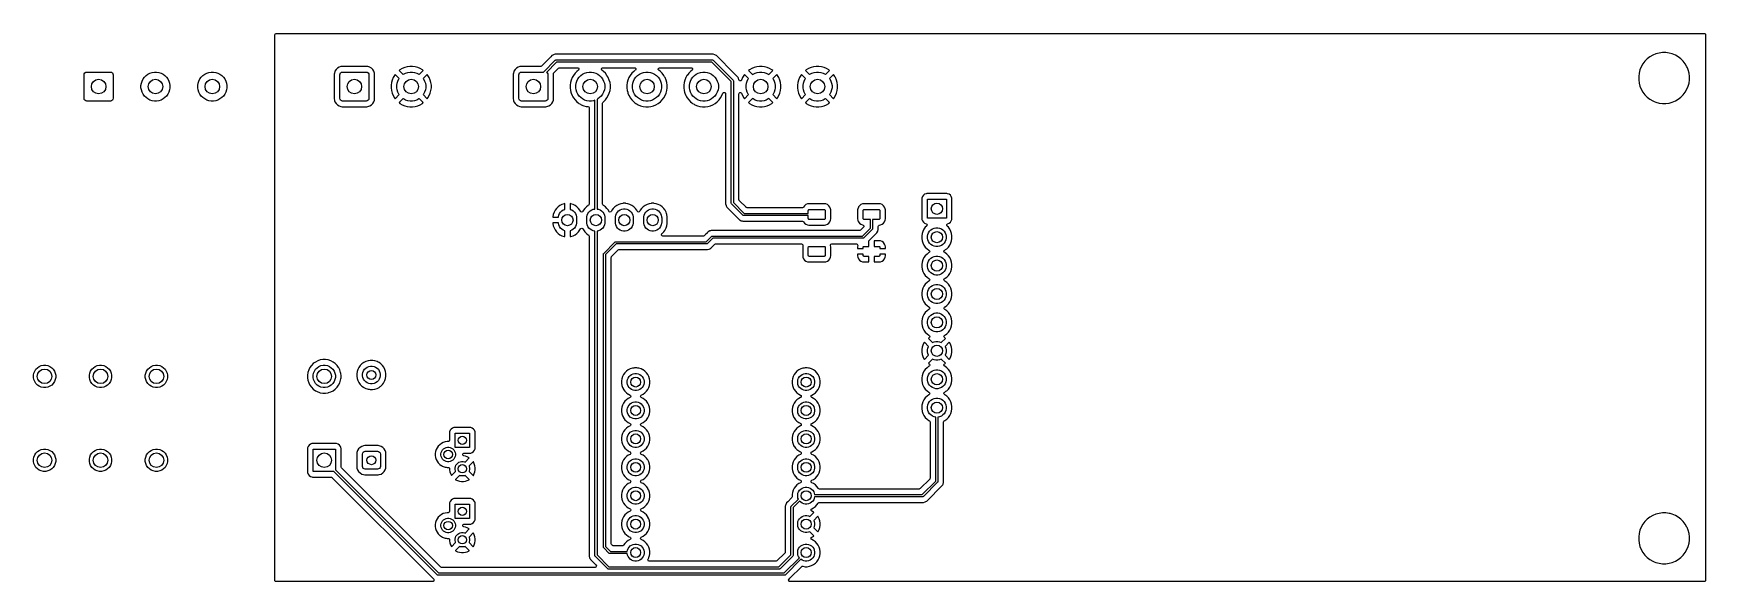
# Model space of a CAD drawing. Extents: x 78 to 227, y -124 to -75.
import ezdxf

# ---------------------------------------------------------------- set-up
doc = ezdxf.new("R2010")
doc.units = 0
doc.layers.add('BLACK', color=7, linetype='CONTINUOUS')

msp = doc.modelspace()

# ---------------------------------------------------------------- linework, layer by layer
at = {"layer": 'BLACK', "linetype": 'CONTINUOUS'}
for p, q in [((99.314, -75.0035), (99.333685, -74.936461)), ((99.314, -78.528983), (99.314, -75.0035)), ((99.333685, -74.936461), (99.386489, -74.890706)), ((99.386489, -74.890706), (99.438, -74.8795)), ((99.438, -74.8795), (227.0895, -74.8795)), ((227.0895, -74.8795), (227.156539, -74.899185)), ((227.156539, -74.899185), (227.202294, -74.951989)), ((227.202294, -74.951989), (227.2135, -75.0035)), ((227.2135, -75.0035), (227.2135, -123.7545)), ((123.979478, -76.974286), (123.161582, -77.792181)), ((123.332578, -78.329), (124.389289, -77.272289)), ((124.501422, -77.443), (123.587291, -78.35713)), ((124.091282, -76.862481), (123.979478, -76.974286)), ((124.091285, -76.862479), (124.091282, -76.862481)), ((124.157082, -76.824492), (124.091285, -76.862479)), ((124.178095, -76.81236), (124.157082, -76.824492)), ((124.178096, -76.812359), (124.178095, -76.81236)), ((124.228209, -76.783425), (124.178096, -76.812359)), ((124.22821, -76.783424), (124.228209, -76.783425)), ((124.273587, -76.771265), (124.22821, -76.783424)), ((124.380943, -76.742499), (124.273587, -76.771265)), ((124.539057, -76.742499), (124.380943, -76.742499)), ((124.389289, -77.272289), (124.404443, -77.259853)), ((124.404443, -77.259853), (124.440491, -77.244921)), ((124.440491, -77.244921), (124.46, -77.243)), ((124.46, -77.243), (138.43, -77.243)), ((138.388578, -77.443), (124.501422, -77.443)), ((124.546653, -76.742499), (124.539057, -76.742499)), ((124.546669, -76.7425), (124.546653, -76.742499)), ((138.343331, -76.7425), (124.546669, -76.7425)), ((138.343347, -76.742499), (138.343331, -76.7425)), ((138.350943, -76.742499), (138.343347, -76.742499)), ((138.509057, -76.742499), (138.350943, -76.742499)), ((140.108, -79.162421), (138.388578, -77.443)), ((138.43, -77.243), (138.449509, -77.244921)), ((138.449509, -77.244921), (138.485557, -77.259853)), ((138.485557, -77.259853), (138.500711, -77.272289)), ((138.500711, -77.272289), (140.278711, -79.05029)), ((138.661785, -76.783423), (138.509057, -76.742499)), ((138.7119, -76.812358), (138.661785, -76.783423)), ((138.711904, -76.812359), (138.7119, -76.812358)), ((138.711904, -76.81236), (138.711904, -76.812359)), ((138.798716, -76.86248), (138.711904, -76.81236)), ((138.798717, -76.862481), (138.798716, -76.86248)), ((138.917588, -76.981352), (138.798717, -76.862481)), ((138.91759, -76.981355), (138.917588, -76.981352)), ((140.263591, -78.327355), (138.91759, -76.981355)), ((221.615872, -77.601762), (221.466927, -77.859742)), ((221.797217, -77.365428), (221.615872, -77.601762)), ((221.797223, -77.365421), (221.797217, -77.365428)), ((222.007856, -77.154788), (221.797223, -77.365421)), ((222.007863, -77.154782), (222.007856, -77.154788)), ((222.244197, -76.973437), (222.007863, -77.154782)), ((222.502177, -76.824492), (222.244197, -76.973437)), ((222.502192, -76.824485), (222.502177, -76.824492)), ((222.777398, -76.710492), (222.502192, -76.824485)), ((223.065146, -76.63339), (222.777398, -76.710492)), ((223.360478, -76.594509), (223.065146, -76.63339)), ((223.360482, -76.594508), (223.360478, -76.594509)), ((223.360488, -76.594508), (223.360482, -76.594508)), ((223.658382, -76.594508), (223.360488, -76.594508)), ((223.658388, -76.594508), (223.658382, -76.594508)), ((223.658391, -76.594509), (223.658388, -76.594508)), ((223.953723, -76.63339), (223.658391, -76.594509)), ((224.241471, -76.710492), (223.953723, -76.63339)), ((224.516677, -76.824485), (224.241471, -76.710492)), ((224.516692, -76.824492), (224.516677, -76.824485)), ((224.774672, -76.973437), (224.516692, -76.824492)), ((225.011006, -77.154782), (224.774672, -76.973437)), ((225.011013, -77.154788), (225.011006, -77.154782)), ((225.221646, -77.365421), (225.011013, -77.154788)), ((225.221652, -77.365428), (225.221646, -77.365421)), ((225.402997, -77.601762), (225.221652, -77.365428)), ((225.551942, -77.859742), (225.402997, -77.601762)), ((82.266, -78.579), (82.28503, -78.483329)), ((82.266, -80.679), (82.266, -78.579)), ((82.28503, -78.483329), (82.339223, -78.402223)), ((82.339223, -78.402223), (82.420329, -78.34803)), ((82.420329, -78.34803), (82.516, -78.329)), ((82.516, -78.329), (84.616, -78.329)), ((84.616, -78.329), (84.711671, -78.34803)), ((84.711671, -78.34803), (84.792777, -78.402223)), ((84.792777, -78.402223), (84.84697, -78.483329)), ((84.84697, -78.483329), (84.866, -78.579)), ((84.866, -78.579), (84.866, -80.679)), ((87.381919, -79.325521), (87.444957, -79.131512)), ((87.444957, -79.131512), (87.537568, -78.949752)), ((87.537568, -78.949752), (87.657472, -78.784718)), ((87.657472, -78.784718), (87.801718, -78.640472)), ((87.801718, -78.640472), (87.966752, -78.520568)), ((87.966752, -78.520568), (88.148512, -78.427957)), ((88.148512, -78.427957), (88.342521, -78.364919)), ((88.342521, -78.364919), (88.544003, -78.333007)), ((88.544003, -78.333007), (88.747997, -78.333007)), ((88.747997, -78.333007), (88.949479, -78.364919)), ((88.949479, -78.364919), (89.143488, -78.427957)), ((89.143488, -78.427957), (89.325248, -78.520568)), ((89.325248, -78.520568), (89.490282, -78.640472)), ((89.490282, -78.640472), (89.634528, -78.784718)), ((89.634528, -78.784718), (89.754432, -78.949752)), ((89.754432, -78.949752), (89.847043, -79.131512)), ((89.847043, -79.131512), (89.910081, -79.325521)), ((92.461919, -79.325521), (92.524957, -79.131512)), ((92.524957, -79.131512), (92.617568, -78.949752)), ((92.617568, -78.949752), (92.737472, -78.784718)), ((92.737472, -78.784718), (92.881718, -78.640472)), ((92.881718, -78.640472), (93.046752, -78.520568)), ((93.046752, -78.520568), (93.228512, -78.427957)), ((93.228512, -78.427957), (93.422521, -78.364919)), ((93.422521, -78.364919), (93.624003, -78.333007)), ((93.624003, -78.333007), (93.827997, -78.333007)), ((93.827997, -78.333007), (94.029479, -78.364919)), ((94.029479, -78.364919), (94.223488, -78.427957)), ((94.223488, -78.427957), (94.405248, -78.520568)), ((94.405248, -78.520568), (94.570282, -78.640472)), ((94.570282, -78.640472), (94.714528, -78.784718)), ((94.714528, -78.784718), (94.834432, -78.949752)), ((94.834432, -78.949752), (94.927043, -79.131512)), ((94.927043, -79.131512), (94.990081, -79.325521)), ((99.314, -105.416402), (99.314, -78.528983)), ((104.636, -78.426204), (104.6255, -78.528983)), ((104.6255, -78.528983), (104.6255, -80.729001)), ((104.636001, -78.426204), (104.636, -78.426204)), ((104.684886, -78.278678), (104.636001, -78.426203)), ((104.636001, -78.426203), (104.636001, -78.426204)), ((104.691185, -78.259668), (104.684886, -78.278678)), ((104.691187, -78.259663), (104.691185, -78.259668)), ((104.783289, -78.110342), (104.691187, -78.259663)), ((104.907342, -77.986289), (104.783289, -78.110342)), ((105.056663, -77.894187), (104.907342, -77.986289)), ((105.056668, -77.894185), (105.056663, -77.894187)), ((105.2232, -77.839001), (105.056668, -77.894185)), ((105.126, -78.579), (105.14503, -78.483329)), ((105.126, -80.679), (105.126, -78.579)), ((105.14503, -78.483329), (105.199223, -78.402223)), ((105.199223, -78.402223), (105.280329, -78.34803)), ((105.223203, -77.839), (105.2232, -77.839001)), ((105.325981, -77.828501), (105.223203, -77.839)), ((105.280329, -78.34803), (105.376, -78.329)), ((105.325998, -77.8285), (105.325981, -77.828501)), ((107.52601, -77.8285), (105.325998, -77.8285)), ((105.376, -78.329), (107.476, -78.329)), ((107.476, -78.329), (107.571671, -78.34803)), ((107.628795, -77.839), (107.52601, -77.8285)), ((107.571671, -78.34803), (107.652777, -78.402223)), ((107.628797, -77.839001), (107.628795, -77.839)), ((107.793862, -77.893698), (107.628797, -77.839001)), ((107.652777, -78.402223), (107.70697, -78.483329)), ((107.70697, -78.483329), (107.726, -78.579)), ((107.726, -78.579), (107.726, -80.679)), ((107.795331, -77.894185), (107.793862, -77.893698)), ((107.795336, -77.894187), (107.795331, -77.894185)), ((107.838596, -77.92087), (107.795336, -77.894187)), ((107.944656, -77.986288), (107.838596, -77.92087)), ((108.068712, -78.110344), (107.944656, -77.986288)), ((108.160814, -78.259666), (108.068712, -78.110344)), ((108.215999, -78.426203), (108.160814, -78.259666)), ((108.226499, -78.528992), (108.215999, -78.426203)), ((108.226499, -79.511014), (108.226499, -78.528992)), ((109.79787, -79.049162), (109.736799, -79.277085)), ((109.88816, -78.83118), (109.79787, -79.049162)), ((109.888165, -78.831171), (109.88816, -78.83118)), ((110.006144, -78.626828), (109.888165, -78.831171)), ((110.00615, -78.626818), (110.006144, -78.626828)), ((110.06872, -78.545275), (110.00615, -78.626818)), ((110.068721, -78.545275), (110.06872, -78.545275)), ((110.429393, -78.905947), (110.068721, -78.545275)), ((110.241919, -79.325521), (110.304957, -79.131512)), ((110.304957, -79.131512), (110.397568, -78.949752)), ((110.397568, -78.949752), (110.429393, -78.905947)), ((110.503818, -78.12915), (110.422275, -78.19172)), ((110.422275, -78.19172), (110.422275, -78.191721)), ((110.422275, -78.191721), (110.782947, -78.552393)), ((110.503828, -78.129144), (110.503818, -78.12915)), ((110.708171, -78.011165), (110.503828, -78.129144)), ((110.70818, -78.01116), (110.708171, -78.011165)), ((110.926162, -77.92087), (110.70818, -78.01116)), ((110.782947, -78.552393), (110.826752, -78.520568)), ((110.826752, -78.520568), (111.008512, -78.427957)), ((111.154085, -77.859799), (110.926162, -77.92087)), ((111.008512, -78.427957), (111.202521, -78.364919)), ((111.388014, -77.829), (111.154085, -77.859799)), ((111.202521, -78.364919), (111.404003, -78.333007)), ((111.623985, -77.829), (111.388014, -77.829)), ((111.404003, -78.333007), (111.607997, -78.333007)), ((111.607997, -78.333007), (111.809479, -78.364919)), ((111.857914, -77.859799), (111.623985, -77.829)), ((111.809479, -78.364919), (112.003488, -78.427957)), ((112.085838, -77.92087), (111.857914, -77.859799)), ((112.003488, -78.427957), (112.185248, -78.520568)), ((112.303819, -78.01116), (112.085836, -77.92087)), ((112.085836, -77.92087), (112.085838, -77.92087)), ((112.185248, -78.520568), (112.229051, -78.552393)), ((112.229051, -78.552393), (112.589723, -78.191721)), ((112.303828, -78.011165), (112.303819, -78.01116)), ((112.508171, -78.129144), (112.303828, -78.011165)), ((112.508172, -78.129145), (112.508171, -78.129144)), ((112.589723, -78.191721), (112.508172, -78.129145)), ((112.943277, -78.545275), (112.582605, -78.905946)), ((112.582605, -78.905946), (112.614432, -78.949752)), ((112.614432, -78.949752), (112.707043, -79.131512)), ((112.707043, -79.131512), (112.770081, -79.325521)), ((113.005854, -78.626827), (112.943277, -78.545275)), ((113.005855, -78.626828), (113.005854, -78.626827)), ((113.123834, -78.831171), (113.005855, -78.626828)), ((113.123839, -78.83118), (113.123834, -78.831171)), ((113.214129, -79.049162), (113.123839, -78.83118)), ((113.2752, -79.277085), (113.214129, -79.049162)), ((120.638, -78.426204), (120.6275, -78.528983)), ((120.6275, -78.528983), (120.6275, -80.729001)), ((120.638001, -78.426204), (120.638, -78.426204)), ((120.686886, -78.278678), (120.638001, -78.426203)), ((120.638001, -78.426203), (120.638001, -78.426204)), ((120.693185, -78.259668), (120.686886, -78.278678)), ((120.693187, -78.259663), (120.693185, -78.259668)), ((120.785289, -78.110342), (120.693187, -78.259663)), ((120.909342, -77.986289), (120.785289, -78.110342)), ((121.058663, -77.894187), (120.909342, -77.986289)), ((121.058668, -77.894185), (121.058663, -77.894187)), ((121.2252, -77.839001), (121.058668, -77.894185)), ((121.128, -78.579), (121.14703, -78.483329)), ((121.128, -80.679), (121.128, -78.579)), ((121.14703, -78.483329), (121.201223, -78.402223)), ((121.201223, -78.402223), (121.282329, -78.34803)), ((121.225203, -77.839), (121.2252, -77.839001)), ((121.327981, -77.828501), (121.225203, -77.839)), ((121.282329, -78.34803), (121.378, -78.329)), ((121.327998, -77.8285), (121.327981, -77.828501)), ((123.073901, -77.8285), (121.327998, -77.8285)), ((121.378, -78.329), (123.332578, -78.329)), ((123.100259, -77.825666), (123.073901, -77.8285)), ((123.161582, -77.792181), (123.100259, -77.825666)), ((123.587291, -78.35713), (123.654777, -78.402223)), ((123.654777, -78.402223), (123.70897, -78.483329)), ((123.70897, -78.483329), (123.728, -78.579)), ((123.728, -78.579), (123.728, -80.679)), ((124.224731, -78.492108), (124.2375, -78.423416)), ((124.228499, -78.528992), (124.224731, -78.492108)), ((124.2285, -80.729009), (124.228499, -78.528992)), ((124.2375, -78.423416), (124.260405, -78.391828)), ((124.260405, -78.391828), (124.672416, -77.979819)), ((124.672416, -77.979819), (124.733739, -77.946334)), ((124.733739, -77.946334), (124.760097, -77.9435)), ((124.760097, -77.9435), (126.38165, -77.9435)), ((125.799394, -79.049006), (125.738306, -79.276989)), ((125.889714, -78.830954), (125.799394, -79.049006)), ((125.889719, -78.830943), (125.889714, -78.830954)), ((126.000014, -78.639909), (125.889719, -78.830943)), ((126.007727, -78.62655), (126.000014, -78.639909)), ((126.00773, -78.626545), (126.007727, -78.626549)), ((126.007727, -78.626549), (126.007727, -78.62655)), ((126.151406, -78.439302), (126.00773, -78.626545)), ((126.151412, -78.439295), (126.151406, -78.439302)), ((126.318295, -78.272412), (126.151412, -78.439295)), ((126.243919, -79.325521), (126.306957, -79.131512)), ((126.306957, -79.131512), (126.399568, -78.949752)), ((126.318302, -78.272406), (126.318295, -78.272412)), ((126.457136, -78.165876), (126.318302, -78.272406)), ((126.38165, -77.9435), (126.448689, -77.963185)), ((126.399568, -78.949752), (126.519472, -78.784718)), ((126.448689, -77.963185), (126.494444, -78.015989)), ((126.475363, -78.148703), (126.457136, -78.165876)), ((126.504388, -78.085147), (126.475363, -78.148703)), ((126.494444, -78.015989), (126.504388, -78.085147)), ((126.519472, -78.784718), (126.663718, -78.640472)), ((126.663718, -78.640472), (126.828752, -78.520568)), ((126.828752, -78.520568), (127.010512, -78.427957)), ((127.010512, -78.427957), (127.204521, -78.364919)), ((127.204521, -78.364919), (127.406003, -78.333007)), ((127.406003, -78.333007), (127.609997, -78.333007)), ((127.609997, -78.333007), (127.811479, -78.364919)), ((127.811479, -78.364919), (128.005488, -78.427957)), ((128.005488, -78.427957), (128.187248, -78.520568)), ((128.187248, -78.520568), (128.352282, -78.640472)), ((128.352282, -78.640472), (128.496528, -78.784718)), ((128.496528, -78.784718), (128.616432, -78.949752)), ((128.513506, -78.039702), (128.547718, -77.978782)), ((128.517661, -78.109448), (128.513506, -78.039702)), ((128.558864, -78.165876), (128.517661, -78.109448)), ((128.547718, -77.978782), (128.609435, -77.946029)), ((128.697697, -78.272406), (128.558864, -78.165876)), ((128.609435, -77.946029), (128.63435, -77.9435)), ((128.616432, -78.949752), (128.709043, -79.131512)), ((128.63435, -77.9435), (131.46165, -77.9435)), ((128.697704, -78.272412), (128.697697, -78.272406)), ((128.864587, -78.439295), (128.697704, -78.272412)), ((128.709043, -79.131512), (128.772081, -79.325521)), ((128.864592, -78.439301), (128.864587, -78.439295)), ((129.008273, -78.62655), (128.864592, -78.439301)), ((129.080864, -78.752282), (129.008273, -78.62655)), ((129.12628, -78.830943), (129.080864, -78.752282)), ((129.126282, -78.830948), (129.12628, -78.830943)), ((129.126284, -78.830951), (129.126282, -78.830948)), ((129.216606, -79.049007), (129.126284, -78.830951)), ((129.277693, -79.276986), (129.216606, -79.049007)), ((130.879394, -79.049006), (130.818306, -79.276989)), ((130.969714, -78.830954), (130.879394, -79.049006)), ((130.969719, -78.830943), (130.969714, -78.830954)), ((131.080014, -78.639909), (130.969719, -78.830943)), ((131.087727, -78.62655), (131.080014, -78.639909)), ((131.08773, -78.626545), (131.087727, -78.626549)), ((131.087727, -78.626549), (131.087727, -78.62655)), ((131.231406, -78.439302), (131.08773, -78.626545)), ((131.231412, -78.439295), (131.231406, -78.439302)), ((131.398295, -78.272412), (131.231412, -78.439295)), ((131.323919, -79.325521), (131.386957, -79.131512)), ((131.386957, -79.131512), (131.479568, -78.949752)), ((131.398302, -78.272406), (131.398295, -78.272412)), ((131.537136, -78.165876), (131.398302, -78.272406)), ((131.46165, -77.9435), (131.528689, -77.963185)), ((131.479568, -78.949752), (131.599472, -78.784718)), ((131.528689, -77.963185), (131.574444, -78.015989)), ((131.555363, -78.148703), (131.537136, -78.165876)), ((131.584388, -78.085147), (131.555363, -78.148703)), ((131.574444, -78.015989), (131.584388, -78.085147)), ((131.599472, -78.784718), (131.743718, -78.640472)), ((131.743718, -78.640472), (131.908752, -78.520568)), ((131.908752, -78.520568), (132.090512, -78.427957)), ((132.090512, -78.427957), (132.284521, -78.364919)), ((132.284521, -78.364919), (132.486003, -78.333007)), ((132.486003, -78.333007), (132.689997, -78.333007)), ((132.689997, -78.333007), (132.891479, -78.364919)), ((132.891479, -78.364919), (133.085488, -78.427957)), ((133.085488, -78.427957), (133.267248, -78.520568)), ((133.267248, -78.520568), (133.432282, -78.640472)), ((133.432282, -78.640472), (133.576528, -78.784718)), ((133.576528, -78.784718), (133.696432, -78.949752)), ((133.593506, -78.039702), (133.627718, -77.978782)), ((133.597661, -78.109448), (133.593506, -78.039702)), ((133.638864, -78.165876), (133.597661, -78.109448)), ((133.627718, -77.978782), (133.689435, -77.946029)), ((133.777697, -78.272406), (133.638864, -78.165876)), ((133.689435, -77.946029), (133.71435, -77.9435)), ((133.696432, -78.949752), (133.789043, -79.131512)), ((133.71435, -77.9435), (136.54165, -77.9435)), ((133.777704, -78.272412), (133.777697, -78.272406)), ((133.944587, -78.439295), (133.777704, -78.272412)), ((133.789043, -79.131512), (133.852081, -79.325521)), ((133.944592, -78.439301), (133.944587, -78.439295)), ((134.088273, -78.62655), (133.944592, -78.439301)), ((134.160864, -78.752282), (134.088273, -78.62655)), ((134.20628, -78.830943), (134.160864, -78.752282)), ((134.206282, -78.830948), (134.20628, -78.830943)), ((134.206284, -78.830951), (134.206282, -78.830948)), ((134.296606, -79.049007), (134.206284, -78.830951)), ((134.357693, -79.276986), (134.296606, -79.049007)), ((135.959394, -79.049006), (135.898306, -79.276989)), ((136.049714, -78.830954), (135.959394, -79.049006)), ((136.049719, -78.830943), (136.049714, -78.830954)), ((136.160014, -78.639909), (136.049719, -78.830943)), ((136.167727, -78.62655), (136.160014, -78.639909)), ((136.16773, -78.626545), (136.167727, -78.626549)), ((136.167727, -78.626549), (136.167727, -78.62655)), ((136.311406, -78.439302), (136.16773, -78.626545)), ((136.311412, -78.439295), (136.311406, -78.439302)), ((136.478295, -78.272412), (136.311412, -78.439295)), ((136.403919, -79.325521), (136.466957, -79.131512)), ((136.466957, -79.131512), (136.559568, -78.949752)), ((136.478302, -78.272406), (136.478295, -78.272412)), ((136.617136, -78.165876), (136.478302, -78.272406)), ((136.54165, -77.9435), (136.608689, -77.963185)), ((136.559568, -78.949752), (136.679472, -78.784718)), ((136.608689, -77.963185), (136.654444, -78.015989)), ((136.635363, -78.148703), (136.617136, -78.165876)), ((136.664388, -78.085147), (136.635363, -78.148703)), ((136.654444, -78.015989), (136.664388, -78.085147)), ((136.679472, -78.784718), (136.823718, -78.640472)), ((136.823718, -78.640472), (136.988752, -78.520568)), ((136.988752, -78.520568), (137.170512, -78.427957)), ((137.170512, -78.427957), (137.364521, -78.364919)), ((137.364521, -78.364919), (137.566003, -78.333007)), ((137.566003, -78.333007), (137.769997, -78.333007)), ((137.769997, -78.333007), (137.971479, -78.364919)), ((137.971479, -78.364919), (138.165488, -78.427957)), ((138.165488, -78.427957), (138.347248, -78.520568)), ((138.347248, -78.520568), (138.512282, -78.640472)), ((138.512282, -78.640472), (138.656528, -78.784718)), ((138.656528, -78.784718), (138.776432, -78.949752)), ((138.776432, -78.949752), (138.869043, -79.131512)), ((138.869043, -79.131512), (138.932081, -79.325521)), ((140.108, -90.043), (140.108, -79.162421)), ((140.688518, -78.752282), (140.263591, -78.327355)), ((140.278711, -79.05029), (140.291147, -79.065443)), ((140.291147, -79.065443), (140.306079, -79.101491)), ((140.306079, -79.101491), (140.308, -79.121)), ((140.308, -79.121), (140.308, -90.001578)), ((140.688524, -78.75229), (140.688518, -78.752282)), ((140.73407, -78.83118), (140.688524, -78.75229)), ((140.767577, -78.889216), (140.73407, -78.83118)), ((140.806013, -79.032659), (140.767577, -78.889216)), ((140.814902, -79.056064), (140.806013, -79.032659)), ((140.862513, -79.107201), (140.814902, -79.056064)), ((140.930212, -79.12448), (140.862513, -79.107201)), ((140.996506, -79.102415), (140.930212, -79.12448)), ((141.040347, -79.048012), (140.996506, -79.102415)), ((141.130163, -78.831175), (141.040347, -79.048012)), ((141.130165, -78.831171), (141.130163, -78.831175)), ((141.248144, -78.626828), (141.130165, -78.831171)), ((141.24815, -78.626818), (141.248144, -78.626828)), ((141.31072, -78.545275), (141.24815, -78.626818)), ((141.310721, -78.545275), (141.31072, -78.545275)), ((141.671393, -78.905947), (141.310721, -78.545275)), ((141.483919, -79.325521), (141.546957, -79.131512)), ((141.546957, -79.131512), (141.639568, -78.949752)), ((141.639568, -78.949752), (141.671393, -78.905947)), ((141.745818, -78.12915), (141.664275, -78.19172)), ((141.664275, -78.19172), (141.664275, -78.191721)), ((141.664275, -78.191721), (142.024947, -78.552393)), ((141.745828, -78.129144), (141.745818, -78.12915)), ((141.950171, -78.011165), (141.745828, -78.129144)), ((141.95018, -78.01116), (141.950171, -78.011165)), ((142.168162, -77.92087), (141.95018, -78.01116)), ((142.024947, -78.552393), (142.068752, -78.520568)), ((142.068752, -78.520568), (142.250512, -78.427957)), ((142.396085, -77.859799), (142.168162, -77.92087)), ((142.250512, -78.427957), (142.444521, -78.364919)), ((142.630014, -77.829), (142.396085, -77.859799)), ((142.444521, -78.364919), (142.646003, -78.333007)), ((142.865985, -77.829), (142.630014, -77.829)), ((142.646003, -78.333007), (142.849997, -78.333007)), ((142.849997, -78.333007), (143.051479, -78.364919)), ((143.099914, -77.859799), (142.865985, -77.829)), ((143.051479, -78.364919), (143.245488, -78.427957)), ((143.327838, -77.92087), (143.099914, -77.859799)), ((143.245488, -78.427957), (143.427248, -78.520568)), ((143.545819, -78.01116), (143.327836, -77.92087)), ((143.327836, -77.92087), (143.327838, -77.92087)), ((143.427248, -78.520568), (143.471051, -78.552393)), ((143.471051, -78.552393), (143.831723, -78.191721)), ((143.545828, -78.011165), (143.545819, -78.01116)), ((143.750171, -78.129144), (143.545828, -78.011165)), ((143.750172, -78.129145), (143.750171, -78.129144)), ((143.831723, -78.191721), (143.750172, -78.129145)), ((144.185277, -78.545275), (143.824605, -78.905946)), ((143.824605, -78.905946), (143.856432, -78.949752)), ((143.856432, -78.949752), (143.949043, -79.131512)), ((143.949043, -79.131512), (144.012081, -79.325521)), ((144.247854, -78.626827), (144.185277, -78.545275)), ((144.247855, -78.626828), (144.247854, -78.626827)), ((144.365834, -78.831171), (144.247855, -78.626828)), ((144.365839, -78.83118), (144.365834, -78.831171)), ((144.456129, -79.049162), (144.365839, -78.83118)), ((144.5172, -79.277085), (144.456129, -79.049162)), ((146.11987, -79.049162), (146.058799, -79.277085)), ((146.21016, -78.83118), (146.11987, -79.049162)), ((146.210165, -78.831171), (146.21016, -78.83118)), ((146.328144, -78.626828), (146.210165, -78.831171)), ((146.32815, -78.626818), (146.328144, -78.626828)), ((146.39072, -78.545275), (146.32815, -78.626818)), ((146.390721, -78.545275), (146.39072, -78.545275)), ((146.751393, -78.905947), (146.390721, -78.545275)), ((146.563919, -79.325521), (146.626957, -79.131512)), ((146.626957, -79.131512), (146.719568, -78.949752)), ((146.719568, -78.949752), (146.751393, -78.905947)), ((146.825818, -78.12915), (146.744275, -78.19172)), ((146.744275, -78.19172), (146.744275, -78.191721)), ((146.744275, -78.191721), (147.104947, -78.552393)), ((146.825828, -78.129144), (146.825818, -78.12915)), ((147.030171, -78.011165), (146.825828, -78.129144)), ((147.03018, -78.01116), (147.030171, -78.011165)), ((147.248162, -77.92087), (147.03018, -78.01116)), ((147.104947, -78.552393), (147.148752, -78.520568)), ((147.148752, -78.520568), (147.330512, -78.427957)), ((147.476085, -77.859799), (147.248162, -77.92087)), ((147.330512, -78.427957), (147.524521, -78.364919)), ((147.710014, -77.829), (147.476085, -77.859799)), ((147.524521, -78.364919), (147.726003, -78.333007)), ((147.945985, -77.829), (147.710014, -77.829)), ((147.726003, -78.333007), (147.929997, -78.333007)), ((147.929997, -78.333007), (148.131479, -78.364919)), ((148.179914, -77.859799), (147.945985, -77.829)), ((148.131479, -78.364919), (148.325488, -78.427957)), ((148.407838, -77.92087), (148.179914, -77.859799)), ((148.325488, -78.427957), (148.507248, -78.520568)), ((148.625819, -78.01116), (148.407836, -77.92087)), ((148.407836, -77.92087), (148.407838, -77.92087)), ((148.507248, -78.520568), (148.551051, -78.552393)), ((148.551051, -78.552393), (148.911723, -78.191721)), ((148.625828, -78.011165), (148.625819, -78.01116)), ((148.830171, -78.129144), (148.625828, -78.011165)), ((148.830172, -78.129145), (148.830171, -78.129144)), ((148.911723, -78.191721), (148.830172, -78.129145)), ((149.265277, -78.545275), (148.904605, -78.905946)), ((148.904605, -78.905946), (148.936432, -78.949752)), ((148.936432, -78.949752), (149.029043, -79.131512)), ((149.029043, -79.131512), (149.092081, -79.325521)), ((149.327854, -78.626827), (149.265277, -78.545275)), ((149.327855, -78.626828), (149.327854, -78.626827)), ((149.380528, -78.718059), (149.327855, -78.626828)), ((149.413978, -78.775995), (149.380528, -78.718059)), ((149.445834, -78.831171), (149.413978, -78.775995)), ((149.445839, -78.83118), (149.445834, -78.831171)), ((149.536129, -79.049162), (149.445839, -78.83118)), ((149.5972, -79.277085), (149.536129, -79.049162)), ((221.236944, -78.718043), (221.236943, -78.718059)), ((221.236943, -78.718059), (221.236943, -79.01594)), ((221.236943, -79.01594), (221.236944, -79.015956)), ((221.275825, -78.422711), (221.236944, -78.718043)), ((221.236944, -79.015956), (221.275825, -79.311288)), ((221.352927, -78.134963), (221.275825, -78.422711)), ((221.46692, -77.859757), (221.352927, -78.134963)), ((221.466927, -77.859742), (221.46692, -77.859757)), ((225.551949, -77.859757), (225.551942, -77.859742)), ((225.586636, -77.9435), (225.551949, -77.859757)), ((225.665943, -78.134964), (225.586636, -77.9435)), ((225.743044, -78.422708), (225.665943, -78.134964)), ((225.781927, -78.718053), (225.743044, -78.422708)), ((225.743044, -79.311292), (225.781927, -79.015947)), ((225.781927, -79.015947), (225.781927, -78.718053)), ((82.28503, -80.774671), (82.266, -80.679)), ((84.866, -80.679), (84.84697, -80.774671)), ((87.350007, -79.527003), (87.381919, -79.325521)), ((87.350007, -79.730997), (87.350007, -79.527003)), ((87.381919, -79.932479), (87.350007, -79.730997)), ((87.444957, -80.126488), (87.381919, -79.932479)), ((87.537568, -80.308248), (87.444957, -80.126488)), ((87.657472, -80.473282), (87.537568, -80.308248)), ((87.801718, -80.617528), (87.657472, -80.473282)), ((87.966752, -80.737432), (87.801718, -80.617528)), ((89.490282, -80.617528), (89.325248, -80.737432)), ((89.634528, -80.473282), (89.490282, -80.617528)), ((89.754432, -80.308248), (89.634528, -80.473282)), ((89.847043, -80.126488), (89.754432, -80.308248)), ((89.910081, -79.932479), (89.847043, -80.126488)), ((89.910081, -79.325521), (89.941993, -79.527003)), ((89.941993, -79.730997), (89.910081, -79.932479)), ((89.941993, -79.527003), (89.941993, -79.730997)), ((92.430007, -79.527003), (92.461919, -79.325521)), ((92.430007, -79.730997), (92.430007, -79.527003)), ((92.461919, -79.932479), (92.430007, -79.730997)), ((92.524957, -80.126488), (92.461919, -79.932479)), ((92.617568, -80.308248), (92.524957, -80.126488)), ((92.737472, -80.473282), (92.617568, -80.308248)), ((92.881718, -80.617528), (92.737472, -80.473282)), ((93.046752, -80.737432), (92.881718, -80.617528)), ((94.570282, -80.617528), (94.405248, -80.737432)), ((94.714528, -80.473282), (94.570282, -80.617528)), ((94.834432, -80.308248), (94.714528, -80.473282)), ((94.927043, -80.126488), (94.834432, -80.308248)), ((94.990081, -79.932479), (94.927043, -80.126488)), ((94.990081, -79.325521), (95.021993, -79.527003)), ((95.021993, -79.730997), (94.990081, -79.932479)), ((95.021993, -79.527003), (95.021993, -79.730997)), ((105.14503, -80.774671), (105.126, -80.679)), ((107.726, -80.679), (107.70697, -80.774671)), ((108.2265, -80.729009), (108.226499, -79.511014)), ((109.736799, -79.277085), (109.706, -79.511014)), ((109.706, -79.511014), (109.706, -79.746985)), ((109.706, -79.746985), (109.736799, -79.980914)), ((109.736799, -79.980914), (109.79787, -80.208837)), ((109.79787, -80.208837), (109.88816, -80.426819)), ((109.88816, -80.426819), (109.888165, -80.426828)), ((109.888165, -80.426828), (110.006144, -80.631171)), ((110.006144, -80.631171), (110.006145, -80.631172)), ((110.006145, -80.631172), (110.068721, -80.712723)), ((110.068721, -80.712723), (110.429392, -80.352051)), ((110.210007, -79.527003), (110.241919, -79.325521)), ((110.210007, -79.730997), (110.210007, -79.527003)), ((110.241919, -79.932479), (110.210007, -79.730997)), ((110.304957, -80.126488), (110.241919, -79.932479)), ((110.397568, -80.308248), (110.304957, -80.126488)), ((110.429392, -80.352051), (110.397568, -80.308248)), ((110.782946, -80.705605), (110.422275, -81.066277)), ((110.826752, -80.737432), (110.782946, -80.705605)), ((112.229052, -80.705606), (112.185248, -80.737432)), ((112.589723, -81.066276), (112.229052, -80.705606)), ((112.614432, -80.308248), (112.582605, -80.352052)), ((112.582605, -80.352052), (112.943276, -80.712723)), ((112.707043, -80.126488), (112.614432, -80.308248)), ((112.770081, -79.932479), (112.707043, -80.126488)), ((112.770081, -79.325521), (112.801993, -79.527003)), ((112.801993, -79.730997), (112.770081, -79.932479)), ((112.801993, -79.527003), (112.801993, -79.730997)), ((112.943276, -80.712723), (112.943279, -80.712723)), ((112.943279, -80.712723), (113.00585, -80.631181)), ((113.00585, -80.631181), (113.123834, -80.426828)), ((113.123834, -80.426828), (113.123839, -80.426819)), ((113.123839, -80.426819), (113.214129, -80.208837)), ((113.214129, -80.208837), (113.2752, -79.980914)), ((113.305999, -79.511014), (113.2752, -79.277085)), ((113.2752, -79.980914), (113.305999, -79.746985)), ((113.306, -79.511028), (113.305999, -79.511014)), ((113.305999, -79.746985), (113.306, -79.746971)), ((113.306, -79.746971), (113.306, -79.511028)), ((121.14703, -80.774671), (121.128, -80.679)), ((123.728, -80.679), (123.70897, -80.774671)), ((125.707501, -79.510979), (125.7075, -79.510995)), ((125.7075, -79.510995), (125.7075, -79.747004)), ((125.7075, -79.747004), (125.707501, -79.74702)), ((125.738306, -79.276989), (125.707501, -79.510979)), ((125.707501, -79.74702), (125.738293, -79.980914)), ((125.738293, -79.980914), (125.738307, -79.981014)), ((125.738307, -79.981014), (125.77927, -80.133888)), ((125.77927, -80.133888), (125.799394, -80.208993)), ((125.799394, -80.208993), (125.889714, -80.427045)), ((125.889714, -80.427045), (125.889719, -80.427056)), ((125.889719, -80.427056), (125.960677, -80.549957)), ((125.960677, -80.549957), (126.007727, -80.63145)), ((126.007727, -80.63145), (126.007729, -80.631453)), ((126.007729, -80.631453), (126.00773, -80.631454)), ((126.00773, -80.631454), (126.151406, -80.818697)), ((126.212007, -79.527003), (126.243919, -79.325521)), ((126.212007, -79.730997), (126.212007, -79.527003)), ((126.243919, -79.932479), (126.212007, -79.730997)), ((126.306957, -80.126488), (126.243919, -79.932479)), ((126.399568, -80.308248), (126.306957, -80.126488)), ((126.519472, -80.473282), (126.399568, -80.308248)), ((126.663718, -80.617528), (126.519472, -80.473282)), ((126.828752, -80.737432), (126.663718, -80.617528)), ((128.352282, -80.617528), (128.187248, -80.737432)), ((128.496528, -80.473282), (128.352282, -80.617528)), ((128.616432, -80.308248), (128.496528, -80.473282)), ((128.709043, -80.126488), (128.616432, -80.308248)), ((128.772081, -79.932479), (128.709043, -80.126488)), ((128.772081, -79.325521), (128.803993, -79.527003)), ((128.803993, -79.730997), (128.772081, -79.932479)), ((128.803993, -79.527003), (128.803993, -79.730997)), ((128.864592, -80.818699), (129.008273, -80.63145)), ((129.008273, -80.63145), (129.126284, -80.427049)), ((129.126284, -80.427049), (129.216606, -80.208993)), ((129.216606, -80.208993), (129.277693, -79.981014)), ((129.3085, -79.510989), (129.277693, -79.276986)), ((129.277693, -79.981014), (129.3085, -79.747011)), ((129.3085, -79.747011), (129.3085, -79.510989)), ((130.787501, -79.510979), (130.7875, -79.510995)), ((130.7875, -79.510995), (130.7875, -79.747004)), ((130.7875, -79.747004), (130.787501, -79.74702)), ((130.818306, -79.276989), (130.787501, -79.510979)), ((130.787501, -79.74702), (130.818293, -79.980914)), ((130.818293, -79.980914), (130.818307, -79.981014)), ((130.818307, -79.981014), (130.85927, -80.133888)), ((130.85927, -80.133888), (130.879394, -80.208993)), ((130.879394, -80.208993), (130.969714, -80.427045)), ((130.969714, -80.427045), (130.969719, -80.427056)), ((130.969719, -80.427056), (131.040677, -80.549957)), ((131.040677, -80.549957), (131.087727, -80.63145)), ((131.087727, -80.63145), (131.087729, -80.631453)), ((131.087729, -80.631453), (131.08773, -80.631454)), ((131.08773, -80.631454), (131.231406, -80.818697)), ((131.292007, -79.527003), (131.323919, -79.325521)), ((131.292007, -79.730997), (131.292007, -79.527003)), ((131.323919, -79.932479), (131.292007, -79.730997)), ((131.386957, -80.126488), (131.323919, -79.932479)), ((131.479568, -80.308248), (131.386957, -80.126488)), ((131.599472, -80.473282), (131.479568, -80.308248)), ((131.743718, -80.617528), (131.599472, -80.473282)), ((131.908752, -80.737432), (131.743718, -80.617528)), ((133.432282, -80.617528), (133.267248, -80.737432)), ((133.576528, -80.473282), (133.432282, -80.617528)), ((133.696432, -80.308248), (133.576528, -80.473282)), ((133.789043, -80.126488), (133.696432, -80.308248)), ((133.852081, -79.932479), (133.789043, -80.126488)), ((133.852081, -79.325521), (133.883993, -79.527003)), ((133.883993, -79.730997), (133.852081, -79.932479)), ((133.883993, -79.527003), (133.883993, -79.730997)), ((133.944592, -80.818699), (134.088273, -80.63145)), ((134.088273, -80.63145), (134.206284, -80.427049)), ((134.206284, -80.427049), (134.296606, -80.208993)), ((134.296606, -80.208993), (134.357693, -79.981014)), ((134.3885, -79.510989), (134.357693, -79.276986)), ((134.357693, -79.981014), (134.3885, -79.747011)), ((134.3885, -79.747011), (134.3885, -79.510989)), ((135.867501, -79.510979), (135.8675, -79.510995)), ((135.8675, -79.510995), (135.8675, -79.747004)), ((135.8675, -79.747004), (135.867501, -79.74702)), ((135.898306, -79.276989), (135.867501, -79.510979)), ((135.867501, -79.74702), (135.898293, -79.980914)), ((135.898293, -79.980914), (135.898307, -79.981014)), ((135.898307, -79.981014), (135.93927, -80.133888)), ((135.93927, -80.133888), (135.959394, -80.208993)), ((135.959394, -80.208993), (136.049714, -80.427045)), ((136.049714, -80.427045), (136.049719, -80.427056)), ((136.049719, -80.427056), (136.120677, -80.549957)), ((136.120677, -80.549957), (136.167727, -80.63145)), ((136.167727, -80.63145), (136.167729, -80.631453)), ((136.167729, -80.631453), (136.16773, -80.631454)), ((136.16773, -80.631454), (136.311406, -80.818697)), ((136.372007, -79.527003), (136.403919, -79.325521)), ((136.372007, -79.730997), (136.372007, -79.527003)), ((136.403919, -79.932479), (136.372007, -79.730997)), ((136.466957, -80.126488), (136.403919, -79.932479)), ((136.559568, -80.308248), (136.466957, -80.126488)), ((136.679472, -80.473282), (136.559568, -80.308248)), ((136.823718, -80.617528), (136.679472, -80.473282)), ((136.988752, -80.737432), (136.823718, -80.617528)), ((138.512282, -80.617528), (138.347248, -80.737432)), ((138.656528, -80.473282), (138.512282, -80.617528)), ((138.776432, -80.308248), (138.656528, -80.473282)), ((138.869043, -80.126488), (138.776432, -80.308248)), ((138.932081, -79.932479), (138.869043, -80.126488)), ((138.932081, -79.325521), (138.963993, -79.527003)), ((138.963993, -79.730997), (138.932081, -79.932479)), ((138.963993, -79.527003), (138.963993, -79.730997)), ((139.024592, -80.818699), (139.168273, -80.63145)), ((139.168273, -80.63145), (139.286284, -80.427049)), ((139.286284, -80.427049), (139.368939, -80.227501)), ((139.368939, -80.227501), (139.41278, -80.173099)), ((139.41278, -80.173099), (139.479074, -80.151034)), ((139.479074, -80.151034), (139.546773, -80.168313)), ((139.546773, -80.168313), (139.594384, -80.21945)), ((139.594384, -80.21945), (139.6075, -80.274955)), ((139.6075, -80.274955), (139.6075, -89.95633)), ((140.8085, -80.273648), (140.828185, -80.206609)), ((140.8085, -89.742903), (140.8085, -80.273648)), ((140.828185, -80.206609), (140.880989, -80.160854)), ((140.880989, -80.160854), (140.950147, -80.15091)), ((140.950147, -80.15091), (141.013703, -80.179935)), ((141.013703, -80.179935), (141.047061, -80.226196)), ((141.047061, -80.226196), (141.13016, -80.426819)), ((141.13016, -80.426819), (141.130165, -80.426828)), ((141.130165, -80.426828), (141.248144, -80.631171)), ((141.248144, -80.631171), (141.248145, -80.631172)), ((141.248145, -80.631172), (141.310721, -80.712723)), ((141.310721, -80.712723), (141.671392, -80.352051)), ((141.452007, -79.527003), (141.483919, -79.325521)), ((141.452007, -79.730997), (141.452007, -79.527003)), ((141.483919, -79.932479), (141.452007, -79.730997)), ((141.546957, -80.126488), (141.483919, -79.932479)), ((141.639568, -80.308248), (141.546957, -80.126488)), ((141.671392, -80.352051), (141.639568, -80.308248)), ((142.024946, -80.705605), (141.664275, -81.066277)), ((142.068752, -80.737432), (142.024946, -80.705605)), ((143.471052, -80.705606), (143.427248, -80.737432)), ((143.831723, -81.066276), (143.471052, -80.705606)), ((143.856432, -80.308248), (143.824606, -80.352052)), ((143.824606, -80.352052), (144.185276, -80.712723)), ((143.949043, -80.126488), (143.856432, -80.308248)), ((144.012081, -79.932479), (143.949043, -80.126488)), ((144.012081, -79.325521), (144.043993, -79.527003)), ((144.043993, -79.730997), (144.012081, -79.932479)), ((144.043993, -79.527003), (144.043993, -79.730997)), ((144.185276, -80.712723), (144.185279, -80.712723)), ((144.185279, -80.712723), (144.24785, -80.631181)), ((144.24785, -80.631181), (144.365834, -80.426828)), ((144.365834, -80.426828), (144.365839, -80.426819)), ((144.365839, -80.426819), (144.456129, -80.208837)), ((144.456129, -80.208837), (144.5172, -79.980914)), ((144.547999, -79.511014), (144.5172, -79.277085)), ((144.5172, -79.980914), (144.547999, -79.746985)), ((144.548, -79.511028), (144.547999, -79.511014)), ((144.547999, -79.746985), (144.548, -79.746971)), ((144.548, -79.746971), (144.548, -79.511028)), ((146.058799, -79.277085), (146.028, -79.511014)), ((146.028, -79.511014), (146.028, -79.746985)), ((146.028, -79.746985), (146.058799, -79.980914)), ((146.058799, -79.980914), (146.11987, -80.208837)), ((146.11987, -80.208837), (146.21016, -80.426819)), ((146.21016, -80.426819), (146.210165, -80.426828)), ((146.210165, -80.426828), (146.328144, -80.631171)), ((146.328144, -80.631171), (146.328145, -80.631172)), ((146.328145, -80.631172), (146.390721, -80.712723)), ((146.390721, -80.712723), (146.751392, -80.352051)), ((146.532007, -79.527003), (146.563919, -79.325521)), ((146.532007, -79.730997), (146.532007, -79.527003)), ((146.563919, -79.932479), (146.532007, -79.730997)), ((146.626957, -80.126488), (146.563919, -79.932479)), ((146.719568, -80.308248), (146.626957, -80.126488)), ((146.751392, -80.352051), (146.719568, -80.308248)), ((147.104946, -80.705605), (146.744275, -81.066277)), ((147.148752, -80.737432), (147.104946, -80.705605)), ((148.551052, -80.705606), (148.507248, -80.737432)), ((148.911723, -81.066276), (148.551052, -80.705606)), ((148.936432, -80.308248), (148.904605, -80.352052)), ((148.904605, -80.352052), (149.265276, -80.712723)), ((149.029043, -80.126488), (148.936432, -80.308248)), ((149.092081, -79.932479), (149.029043, -80.126488)), ((149.092081, -79.325521), (149.123993, -79.527003)), ((149.123993, -79.730997), (149.092081, -79.932479)), ((149.123993, -79.527003), (149.123993, -79.730997)), ((149.265276, -80.712723), (149.265279, -80.712723)), ((149.265279, -80.712723), (149.32785, -80.631181)), ((149.32785, -80.631181), (149.445834, -80.426828)), ((149.445834, -80.426828), (149.445839, -80.426819)), ((149.445839, -80.426819), (149.536129, -80.208837)), ((149.536129, -80.208837), (149.5972, -79.980914)), ((149.627999, -79.511014), (149.5972, -79.277085)), ((149.5972, -79.980914), (149.627999, -79.746985)), ((149.628, -79.511028), (149.627999, -79.511014)), ((149.627999, -79.746985), (149.628, -79.746971)), ((149.628, -79.746971), (149.628, -79.511028)), ((221.275825, -79.311288), (221.352927, -79.599036)), ((221.352927, -79.599036), (221.46692, -79.874242)), ((221.46692, -79.874242), (221.466927, -79.874257)), ((221.466927, -79.874257), (221.615872, -80.132237)), ((221.615872, -80.132237), (221.797217, -80.368571)), ((221.797217, -80.368571), (221.797223, -80.368578)), ((221.797223, -80.368578), (222.007856, -80.579211)), ((222.007856, -80.579211), (222.007863, -80.579217)), ((222.007863, -80.579217), (222.244197, -80.760562)), ((224.774673, -80.760562), (225.011008, -80.579216)), ((225.011008, -80.579216), (225.221651, -80.368573)), ((225.221651, -80.368573), (225.402997, -80.132238)), ((225.402997, -80.132238), (225.551944, -79.874254)), ((225.551944, -79.874254), (225.665943, -79.599036)), ((225.665943, -79.599036), (225.743044, -79.311292)), ((82.339223, -80.855777), (82.28503, -80.774671)), ((82.420329, -80.90997), (82.339223, -80.855777)), ((82.516, -80.929), (82.420329, -80.90997)), ((84.616, -80.929), (82.516, -80.929)), ((84.711671, -80.90997), (84.616, -80.929)), ((84.792777, -80.855777), (84.711671, -80.90997)), ((84.84697, -80.774671), (84.792777, -80.855777)), ((88.148512, -80.830043), (87.966752, -80.737432)), ((88.342521, -80.893081), (88.148512, -80.830043)), ((88.544003, -80.924993), (88.342521, -80.893081)), ((88.747997, -80.924993), (88.544003, -80.924993)), ((88.949479, -80.893081), (88.747997, -80.924993)), ((89.143488, -80.830043), (88.949479, -80.893081)), ((89.325248, -80.737432), (89.143488, -80.830043)), ((93.228512, -80.830043), (93.046752, -80.737432)), ((93.422521, -80.893081), (93.228512, -80.830043)), ((93.624003, -80.924993), (93.422521, -80.893081)), ((93.827997, -80.924993), (93.624003, -80.924993)), ((94.029479, -80.893081), (93.827997, -80.924993)), ((94.223488, -80.830043), (94.029479, -80.893081)), ((94.405248, -80.737432), (94.223488, -80.830043)), ((104.6255, -80.729001), (104.625501, -80.729018)), ((104.625501, -80.729018), (104.636, -80.831796)), ((104.636, -80.831796), (104.636001, -80.831799)), ((104.636001, -80.831799), (104.661752, -80.909509)), ((104.661752, -80.909509), (104.691186, -80.998334)), ((104.691186, -80.998334), (104.783288, -81.147656)), ((104.783288, -81.147656), (104.907344, -81.271712)), ((104.907344, -81.271712), (105.056666, -81.363814)), ((105.056666, -81.363814), (105.223203, -81.418999)), ((105.199223, -80.855777), (105.14503, -80.774671)), ((105.280329, -80.90997), (105.199223, -80.855777)), ((105.223203, -81.418999), (105.325991, -81.4295)), ((105.376, -80.929), (105.280329, -80.90997)), ((105.325991, -81.4295), (107.526008, -81.429499)), ((107.476, -80.929), (105.376, -80.929)), ((107.571671, -80.90997), (107.476, -80.929)), ((107.526008, -81.429499), (107.628797, -81.418999)), ((107.652777, -80.855777), (107.571671, -80.90997)), ((107.628797, -81.418999), (107.795334, -81.363814)), ((107.70697, -80.774671), (107.652777, -80.855777)), ((107.795334, -81.363814), (107.944656, -81.271712)), ((107.944656, -81.271712), (108.068712, -81.147656)), ((108.068712, -81.147656), (108.160814, -80.998334)), ((108.160814, -80.998334), (108.215999, -80.831797)), ((108.215999, -80.831797), (108.2265, -80.729009)), ((110.422275, -81.066277), (110.503827, -81.128854)), ((110.503827, -81.128854), (110.503828, -81.128855)), ((110.503828, -81.128855), (110.708171, -81.246834)), ((110.708171, -81.246834), (110.70818, -81.246839)), ((110.70818, -81.246839), (110.926163, -81.337129)), ((111.008512, -80.830043), (110.826752, -80.737432)), ((110.926163, -81.337129), (110.926161, -81.337129)), ((110.926161, -81.337129), (111.154085, -81.3982)), ((111.202521, -80.893081), (111.008512, -80.830043)), ((111.154085, -81.3982), (111.388014, -81.428999)), ((111.404003, -80.924993), (111.202521, -80.893081)), ((111.388014, -81.428999), (111.388029, -81.429)), ((111.388029, -81.429), (111.623971, -81.429)), ((111.607997, -80.924993), (111.404003, -80.924993)), ((111.809479, -80.893081), (111.607997, -80.924993)), ((111.623971, -81.429), (111.623985, -81.428999)), ((111.623985, -81.428999), (111.857914, -81.3982)), ((112.003488, -80.830043), (111.809479, -80.893081)), ((111.857914, -81.3982), (112.085837, -81.337129)), ((112.185248, -80.737432), (112.003488, -80.830043)), ((112.085837, -81.337129), (112.303819, -81.246839)), ((112.303819, -81.246839), (112.303828, -81.246834)), ((112.303828, -81.246834), (112.508181, -81.12885)), ((112.508181, -81.12885), (112.589723, -81.066279)), ((112.589723, -81.066279), (112.589723, -81.066276)), ((120.6275, -80.729001), (120.627501, -80.729018)), ((120.627501, -80.729018), (120.638, -80.831796)), ((120.638, -80.831796), (120.638001, -80.831799)), ((120.638001, -80.831799), (120.663752, -80.909509)), ((120.663752, -80.909509), (120.693186, -80.998334)), ((120.693186, -80.998334), (120.785288, -81.147656)), ((120.785288, -81.147656), (120.909344, -81.271712)), ((120.909344, -81.271712), (121.058666, -81.363814)), ((121.058666, -81.363814), (121.225203, -81.418999)), ((121.201223, -80.855777), (121.14703, -80.774671)), ((121.282329, -80.90997), (121.201223, -80.855777)), ((121.225203, -81.418999), (121.327991, -81.4295)), ((121.378, -80.929), (121.282329, -80.90997)), ((121.327991, -81.4295), (123.528008, -81.429499)), ((123.478, -80.929), (121.378, -80.929)), ((123.573671, -80.90997), (123.478, -80.929)), ((123.528008, -81.429499), (123.630797, -81.418999)), ((123.654777, -80.855777), (123.573671, -80.90997)), ((123.630797, -81.418999), (123.797334, -81.363814)), ((123.70897, -80.774671), (123.654777, -80.855777)), ((123.797334, -81.363814), (123.946656, -81.271712)), ((123.946656, -81.271712), (124.070712, -81.147656)), ((124.070712, -81.147656), (124.162814, -80.998334)), ((124.162814, -80.998334), (124.217999, -80.831797)), ((124.217999, -80.831797), (124.2285, -80.729009)), ((126.151406, -80.818697), (126.151412, -80.818704)), ((126.151412, -80.818704), (126.318295, -80.985587)), ((126.318295, -80.985587), (126.318302, -80.985593)), ((126.318302, -80.985593), (126.428306, -81.070001)), ((126.428306, -81.070001), (126.50555, -81.129273)), ((126.50555, -81.129273), (126.636918, -81.205118)), ((126.636918, -81.205118), (126.709943, -81.24728)), ((126.709943, -81.24728), (126.709948, -81.247282)), ((126.709948, -81.247282), (126.709951, -81.247284)), ((126.709951, -81.247284), (126.928007, -81.337606)), ((127.010512, -80.830043), (126.828752, -80.737432)), ((126.928007, -81.337606), (127.155986, -81.398693)), ((127.204521, -80.893081), (127.010512, -80.830043)), ((127.155986, -81.398693), (127.307686, -81.418664)), ((127.406003, -80.924993), (127.204521, -80.893081)), ((127.307686, -81.418664), (127.371582, -81.44693)), ((127.371582, -81.44693), (127.410053, -81.505255)), ((127.609997, -80.924993), (127.406003, -80.924993)), ((127.410053, -81.505255), (127.4155, -81.541603)), ((127.4155, -81.541603), (127.4155, -90.137397)), ((127.811479, -80.893081), (127.609997, -80.924993)), ((127.916, -80.859119), (127.811479, -80.893081)), ((127.916, -90.575145), (127.916, -80.859119)), ((128.187248, -80.737432), (128.116, -80.773734)), ((128.116, -80.773734), (128.116, -90.575145)), ((128.6165, -81.109048), (128.636185, -81.042009)), ((128.6165, -90.137397), (128.6165, -81.109048)), ((128.636185, -81.042009), (128.665015, -81.010671)), ((128.665015, -81.010671), (128.697699, -80.985592)), ((128.697699, -80.985592), (128.864592, -80.818699)), ((131.231406, -80.818697), (131.231412, -80.818704)), ((131.231412, -80.818704), (131.398295, -80.985587)), ((131.398295, -80.985587), (131.398302, -80.985593)), ((131.398302, -80.985593), (131.508306, -81.070001)), ((131.508306, -81.070001), (131.58555, -81.129273)), ((131.58555, -81.129273), (131.716918, -81.205118)), ((131.716918, -81.205118), (131.789943, -81.24728)), ((131.789943, -81.24728), (131.789948, -81.247282)), ((131.789948, -81.247282), (131.789951, -81.247284)), ((131.789951, -81.247284), (132.008007, -81.337606)), ((132.090512, -80.830043), (131.908752, -80.737432)), ((132.008007, -81.337606), (132.235986, -81.398693)), ((132.284521, -80.893081), (132.090512, -80.830043)), ((132.235986, -81.398693), (132.469989, -81.4295)), ((132.486003, -80.924993), (132.284521, -80.893081)), ((132.469989, -81.4295), (132.469996, -81.4295)), ((132.469996, -81.4295), (132.706004, -81.4295)), ((132.689997, -80.924993), (132.486003, -80.924993)), ((132.891479, -80.893081), (132.689997, -80.924993)), ((132.706004, -81.4295), (132.706011, -81.4295)), ((132.706011, -81.4295), (132.940014, -81.398693)), ((133.085488, -80.830043), (132.891479, -80.893081)), ((132.940014, -81.398693), (133.167993, -81.337606)), ((133.267248, -80.737432), (133.085488, -80.830043)), ((133.167993, -81.337606), (133.386049, -81.247284)), ((133.386049, -81.247284), (133.59045, -81.129273)), ((133.59045, -81.129273), (133.777699, -80.985592)), ((133.777699, -80.985592), (133.944592, -80.818699)), ((136.311406, -80.818697), (136.311412, -80.818704)), ((136.311412, -80.818704), (136.478295, -80.985587)), ((136.478295, -80.985587), (136.478302, -80.985593)), ((136.478302, -80.985593), (136.588306, -81.070001)), ((136.588306, -81.070001), (136.66555, -81.129273)), ((136.66555, -81.129273), (136.796918, -81.205118)), ((136.796918, -81.205118), (136.869943, -81.24728)), ((136.869943, -81.24728), (136.869948, -81.247282)), ((136.869948, -81.247282), (136.869951, -81.247284)), ((136.869951, -81.247284), (137.088007, -81.337606)), ((137.170512, -80.830043), (136.988752, -80.737432)), ((137.088007, -81.337606), (137.315986, -81.398693)), ((137.364521, -80.893081), (137.170512, -80.830043)), ((137.315986, -81.398693), (137.549989, -81.4295)), ((137.566003, -80.924993), (137.364521, -80.893081)), ((137.549989, -81.4295), (137.549996, -81.4295)), ((137.549996, -81.4295), (137.786004, -81.4295)), ((137.769997, -80.924993), (137.566003, -80.924993)), ((137.971479, -80.893081), (137.769997, -80.924993)), ((137.786004, -81.4295), (137.786011, -81.4295)), ((137.786011, -81.4295), (138.020014, -81.398693)), ((138.165488, -80.830043), (137.971479, -80.893081)), ((138.020014, -81.398693), (138.247993, -81.337606)), ((138.347248, -80.737432), (138.165488, -80.830043)), ((138.247993, -81.337606), (138.466049, -81.247284)), ((138.466049, -81.247284), (138.67045, -81.129273)), ((138.67045, -81.129273), (138.857699, -80.985592)), ((138.857699, -80.985592), (139.024592, -80.818699)), ((141.664275, -81.066277), (141.745827, -81.128854)), ((141.745827, -81.128854), (141.745828, -81.128855)), ((141.745828, -81.128855), (141.950171, -81.246834)), ((141.950171, -81.246834), (141.95018, -81.246839)), ((141.95018, -81.246839), (142.168163, -81.337129)), ((142.250512, -80.830043), (142.068752, -80.737432)), ((142.168163, -81.337129), (142.168161, -81.337129)), ((142.168161, -81.337129), (142.396085, -81.3982)), ((142.444521, -80.893081), (142.250512, -80.830043)), ((142.396085, -81.3982), (142.630014, -81.428999)), ((142.646003, -80.924993), (142.444521, -80.893081)), ((142.630014, -81.428999), (142.630029, -81.429)), ((142.630029, -81.429), (142.865971, -81.429)), ((142.849997, -80.924993), (142.646003, -80.924993)), ((143.051479, -80.893081), (142.849997, -80.924993)), ((142.865971, -81.429), (142.865985, -81.428999)), ((142.865985, -81.428999), (143.099914, -81.3982)), ((143.245488, -80.830043), (143.051479, -80.893081)), ((143.099914, -81.3982), (143.327837, -81.337129)), ((143.427248, -80.737432), (143.245488, -80.830043)), ((143.327837, -81.337129), (143.545819, -81.246839)), ((143.545819, -81.246839), (143.545828, -81.246834)), ((143.545828, -81.246834), (143.750181, -81.12885)), ((143.750181, -81.12885), (143.831723, -81.066279)), ((143.831723, -81.066279), (143.831723, -81.066276)), ((146.744275, -81.066277), (146.825827, -81.128854)), ((146.825827, -81.128854), (146.825828, -81.128855)), ((146.825828, -81.128855), (147.030171, -81.246834)), ((147.030171, -81.246834), (147.03018, -81.246839)), ((147.03018, -81.246839), (147.248163, -81.337129)), ((147.330512, -80.830043), (147.148752, -80.737432)), ((147.248163, -81.337129), (147.248161, -81.337129)), ((147.248161, -81.337129), (147.476085, -81.3982)), ((147.524521, -80.893081), (147.330512, -80.830043)), ((147.476085, -81.3982), (147.710014, -81.428999)), ((147.726003, -80.924993), (147.524521, -80.893081)), ((147.710014, -81.428999), (147.710029, -81.429)), ((147.710029, -81.429), (147.945971, -81.429)), ((147.929997, -80.924993), (147.726003, -80.924993)), ((148.131479, -80.893081), (147.929997, -80.924993)), ((147.945971, -81.429), (147.945985, -81.428999)), ((147.945985, -81.428999), (148.179914, -81.3982)), ((148.325488, -80.830043), (148.131479, -80.893081)), ((148.179914, -81.3982), (148.407837, -81.337129)), ((148.507248, -80.737432), (148.325488, -80.830043)), ((148.407837, -81.337129), (148.625819, -81.246839)), ((148.625819, -81.246839), (148.625828, -81.246834)), ((148.625828, -81.246834), (148.830181, -81.12885)), ((148.830181, -81.12885), (148.911723, -81.066279)), ((148.911723, -81.066279), (148.911723, -81.066276)), ((222.244197, -80.760562), (222.502177, -80.909507)), ((222.502177, -80.909507), (222.502192, -80.909514)), ((222.502192, -80.909514), (222.620796, -80.95864)), ((222.620796, -80.95864), (222.777399, -81.023508)), ((222.777399, -81.023508), (223.065143, -81.100609)), ((223.065143, -81.100609), (223.360488, -81.139492)), ((223.360488, -81.139492), (223.360495, -81.139492)), ((223.360495, -81.139492), (223.658375, -81.139492)), ((223.658375, -81.139492), (223.658382, -81.139492)), ((223.658382, -81.139492), (223.953727, -81.100609)), ((223.953727, -81.100609), (224.241471, -81.023508)), ((224.241471, -81.023508), (224.516689, -80.909509)), ((224.516689, -80.909509), (224.774673, -80.760562)), ((157.145501, -89.653123), (157.1455, -89.653135)), ((157.1455, -89.653135), (157.1455, -91.44887)), ((157.151908, -89.593517), (157.145501, -89.653116)), ((157.145501, -89.653116), (157.145501, -89.653123)), ((157.202202, -89.458671), (157.151908, -89.593517)), ((157.202206, -89.458664), (157.202202, -89.458671)), ((157.288452, -89.343455), (157.202206, -89.458664)), ((157.288455, -89.343452), (157.288452, -89.343455)), ((157.403664, -89.257206), (157.288455, -89.343452)), ((157.403671, -89.257202), (157.403664, -89.257206)), ((157.538516, -89.206908), (157.403671, -89.257202)), ((157.598123, -89.200501), (157.538516, -89.206908)), ((157.598129, -89.2005), (157.598123, -89.200501)), ((159.393864, -89.2005), (157.598129, -89.2005)), ((159.393873, -89.2005), (159.393864, -89.2005)), ((159.393881, -89.2005), (159.393873, -89.2005)), ((159.393883, -89.200501), (159.393881, -89.2005)), ((159.453483, -89.206908), (159.393883, -89.200501)), ((159.588328, -89.257202), (159.453482, -89.206908)), ((159.453482, -89.206908), (159.453483, -89.206908)), ((159.588335, -89.257206), (159.588328, -89.257202)), ((159.703544, -89.343452), (159.588335, -89.257206)), ((159.703547, -89.343455), (159.703544, -89.343452)), ((159.789793, -89.458664), (159.703547, -89.343455)), ((159.789795, -89.458668), (159.789793, -89.458664)), ((159.789796, -89.458669), (159.789795, -89.458668)), ((159.840091, -89.593517), (159.789796, -89.458669)), ((159.846499, -89.653128), (159.840091, -89.593517)), ((159.8465, -91.448873), (159.846499, -89.653128)), ((124.208009, -91.062582), (124.176, -91.264682)), ((124.271244, -90.867968), (124.208009, -91.062582)), ((124.36414, -90.68565), (124.271244, -90.867968)), ((124.484417, -90.520105), (124.36414, -90.68565)), ((124.629104, -90.375417), (124.484417, -90.520104)), ((124.484417, -90.520104), (124.484417, -90.520105)), ((124.629105, -90.375417), (124.629104, -90.375417)), ((124.79465, -90.25514), (124.629105, -90.375417)), ((124.679852, -91.288586), (124.710448, -91.134772)), ((124.710448, -91.134772), (124.770463, -90.989883)), ((124.770463, -90.989883), (124.857592, -90.859485)), ((124.97697, -90.162244), (124.79465, -90.25514)), ((124.857592, -90.859485), (124.968485, -90.748592)), ((124.968485, -90.748592), (125.098883, -90.661463)), ((125.171586, -90.099009), (124.97697, -90.162244)), ((125.098883, -90.661463), (125.226, -90.608809)), ((125.226, -90.09039), (125.171586, -90.099009)), ((125.226, -90.608809), (125.226, -90.09039)), ((125.780413, -90.099009), (125.726, -90.09039)), ((125.726, -90.09039), (125.726, -90.608809)), ((125.726, -90.608809), (125.853117, -90.661463)), ((125.975029, -90.162244), (125.780413, -90.099009)), ((125.853117, -90.661463), (125.983515, -90.748592)), ((126.157349, -90.25514), (125.975029, -90.162244)), ((125.983515, -90.748592), (126.094408, -90.859485)), ((126.094408, -90.859485), (126.181537, -90.989883)), ((126.322895, -90.375417), (126.157349, -90.25514)), ((126.181537, -90.989883), (126.241552, -91.134772)), ((126.241552, -91.134772), (126.272148, -91.288586)), ((126.467582, -90.520104), (126.322895, -90.375417)), ((126.467582, -90.520105), (126.467582, -90.520104)), ((126.587861, -90.685652), (126.467582, -90.520105)), ((126.635234, -90.778628), (126.587861, -90.685652)), ((126.674272, -90.823682), (126.635234, -90.778628)), ((126.740407, -90.84622), (126.674272, -90.823682)), ((126.808228, -90.829426), (126.740407, -90.84622)), ((126.856203, -90.77863), (126.808228, -90.829426)), ((126.903713, -90.685388), (126.856203, -90.77863)), ((127.024028, -90.519786), (126.903713, -90.685388)), ((127.168786, -90.375028), (127.024028, -90.519786)), ((127.334389, -90.254712), (127.168786, -90.375028)), ((127.219852, -91.288586), (127.250448, -91.134772)), ((127.250448, -91.134772), (127.310463, -90.989883)), ((127.310463, -90.989883), (127.397592, -90.859485)), ((127.3478, -90.247879), (127.334389, -90.254712)), ((127.395815, -90.204436), (127.3478, -90.247879)), ((127.4155, -90.137397), (127.395815, -90.204436)), ((127.397592, -90.859485), (127.508485, -90.748592)), ((127.508485, -90.748592), (127.638883, -90.661463)), ((127.638883, -90.661463), (127.783772, -90.601448)), ((127.783772, -90.601448), (127.916, -90.575145)), ((128.116, -90.575145), (128.248228, -90.601448)), ((128.248228, -90.601448), (128.393117, -90.661463)), ((128.393117, -90.661463), (128.523515, -90.748592)), ((128.523515, -90.748592), (128.634408, -90.859485)), ((128.633406, -90.199903), (128.6165, -90.137397)), ((128.6842, -90.247879), (128.633406, -90.199903)), ((128.634408, -90.859485), (128.721537, -90.989883)), ((128.69761, -90.254712), (128.6842, -90.247879)), ((128.863213, -90.375028), (128.69761, -90.254712)), ((128.721537, -90.989883), (128.781552, -91.134772)), ((128.781552, -91.134772), (128.812148, -91.288586)), ((129.007971, -90.519786), (128.863213, -90.375028)), ((129.111508, -90.662296), (129.007971, -90.519786)), ((129.128287, -90.68539), (129.111508, -90.662296)), ((129.128419, -90.68565), (129.128287, -90.68539)), ((129.175515, -90.77808), (129.128419, -90.68565)), ((129.214554, -90.823134), (129.175515, -90.77808)), ((129.280689, -90.845671), (129.214554, -90.823134)), ((129.34851, -90.828876), (129.280689, -90.845671)), ((129.396485, -90.77808), (129.34851, -90.828876)), ((129.443715, -90.685386), (129.396485, -90.77808)), ((129.564028, -90.519786), (129.443715, -90.685386)), ((129.708786, -90.375028), (129.564028, -90.519786)), ((129.874386, -90.254715), (129.708786, -90.375028)), ((129.759852, -91.288586), (129.790448, -91.134772)), ((129.790448, -91.134772), (129.850463, -90.989883)), ((129.850463, -90.989883), (129.937592, -90.859485)), ((130.056776, -90.161781), (129.874386, -90.254715)), ((129.937592, -90.859485), (130.048485, -90.748592)), ((130.048485, -90.748592), (130.178883, -90.661463)), ((130.251465, -90.098522), (130.056776, -90.161781)), ((130.178883, -90.661463), (130.323772, -90.601448)), ((130.429329, -90.070351), (130.251465, -90.098522)), ((130.323772, -90.601448), (130.477586, -90.570852)), ((130.453648, -90.0665), (130.429329, -90.070351)), ((130.658352, -90.0665), (130.453648, -90.0665)), ((130.477586, -90.570852), (130.634414, -90.570852)), ((130.634414, -90.570852), (130.788228, -90.601448)), ((130.685995, -90.070878), (130.658352, -90.0665)), ((130.860534, -90.098522), (130.685995, -90.070878)), ((130.788228, -90.601448), (130.933117, -90.661463)), ((131.055223, -90.161781), (130.860534, -90.098522)), ((130.933117, -90.661463), (131.063515, -90.748592)), ((131.180653, -90.225691), (131.055223, -90.161781)), ((131.063515, -90.748592), (131.174408, -90.859485)), ((131.174408, -90.859485), (131.261537, -90.989883)), ((131.23761, -90.254713), (131.180653, -90.225691)), ((131.237612, -90.254714), (131.23761, -90.254713)), ((131.237613, -90.254715), (131.237612, -90.254714)), ((131.403213, -90.375028), (131.237613, -90.254715)), ((131.261537, -90.989883), (131.321552, -91.134772)), ((131.321552, -91.134772), (131.352148, -91.288586)), ((131.547971, -90.519786), (131.403213, -90.375028)), ((131.651508, -90.662296), (131.547971, -90.519786)), ((131.668287, -90.68539), (131.651508, -90.662296)), ((131.668419, -90.68565), (131.668287, -90.68539)), ((131.715515, -90.77808), (131.668419, -90.68565)), ((131.754554, -90.823134), (131.715515, -90.77808)), ((131.820689, -90.845671), (131.754554, -90.823134)), ((131.88851, -90.828876), (131.820689, -90.845671)), ((131.936485, -90.77808), (131.88851, -90.828876)), ((131.983715, -90.685386), (131.936485, -90.77808)), ((132.104028, -90.519786), (131.983715, -90.685386)), ((132.248786, -90.375028), (132.104028, -90.519786)), ((132.414386, -90.254715), (132.248786, -90.375028)), ((132.299852, -91.288586), (132.330448, -91.134772)), ((132.330448, -91.134772), (132.390463, -90.989883)), ((132.390463, -90.989883), (132.477592, -90.859485)), ((132.596776, -90.161781), (132.414386, -90.254715)), ((132.477592, -90.859485), (132.588485, -90.748592)), ((132.588485, -90.748592), (132.718883, -90.661463)), ((132.791465, -90.098522), (132.596776, -90.161781)), ((132.718883, -90.661463), (132.863772, -90.601448)), ((132.969329, -90.070351), (132.791465, -90.098522)), ((132.863772, -90.601448), (133.017586, -90.570852)), ((132.993648, -90.0665), (132.969329, -90.070351)), ((133.198352, -90.0665), (132.993648, -90.0665)), ((133.017586, -90.570852), (133.174414, -90.570852)), ((133.174414, -90.570852), (133.328228, -90.601448)), ((133.225995, -90.070878), (133.198352, -90.0665)), ((133.400534, -90.098522), (133.225995, -90.070878)), ((133.328228, -90.601448), (133.473117, -90.661463)), ((133.595223, -90.161781), (133.400534, -90.098522)), ((133.473117, -90.661463), (133.603515, -90.748592)), ((133.720653, -90.225691), (133.595223, -90.161781)), ((133.603515, -90.748592), (133.714408, -90.859485)), ((133.714408, -90.859485), (133.801537, -90.989883)), ((133.77761, -90.254713), (133.720653, -90.225691)), ((133.777612, -90.254714), (133.77761, -90.254713)), ((133.777613, -90.254715), (133.777612, -90.254714)), ((133.943213, -90.375028), (133.777613, -90.254715)), ((133.801537, -90.989883), (133.861552, -91.134772)), ((133.861552, -91.134772), (133.892148, -91.288586)), ((134.087971, -90.519786), (133.943213, -90.375028)), ((134.191508, -90.662296), (134.087971, -90.519786)), ((134.208287, -90.68539), (134.191508, -90.662296)), ((134.208419, -90.68565), (134.208287, -90.68539)), ((134.301218, -90.867776), (134.208419, -90.68565)), ((134.301218, -90.867778), (134.301218, -90.867776)), ((134.30122, -90.867781), (134.301218, -90.867778)), ((134.335127, -90.972137), (134.30122, -90.867781)), ((134.364477, -91.062465), (134.335127, -90.972137)), ((134.365195, -91.067), (134.364477, -91.062465)), ((134.3965, -91.264648), (134.365195, -91.067)), ((139.607499, -90.122054), (139.607498, -90.122054)), ((139.607498, -90.122054), (139.608475, -90.125699)), ((139.6075, -89.95633), (139.607499, -89.956348)), ((139.607499, -89.956348), (139.607499, -90.122054)), ((139.608475, -90.125699), (139.648423, -90.274785)), ((139.648423, -90.274785), (139.648424, -90.274787)), ((139.648424, -90.274787), (139.648423, -90.274787)), ((139.648423, -90.274787), (139.651348, -90.279852)), ((139.651348, -90.279852), (139.651349, -90.279853)), ((139.651349, -90.279853), (139.727477, -90.411712)), ((139.727477, -90.411712), (139.727481, -90.411717)), ((139.727481, -90.411717), (139.846349, -90.530585)), ((139.846349, -90.530585), (139.846355, -90.53059)), ((139.846355, -90.53059), (140.741139, -91.425374)), ((140.109921, -90.062509), (140.108, -90.043)), ((140.124853, -90.098557), (140.109921, -90.062509)), ((140.137289, -90.113711), (140.124853, -90.098557)), ((141.155289, -91.13171), (140.137289, -90.113711)), ((140.308, -90.001578), (141.267421, -90.961)), ((140.811334, -89.769261), (140.8085, -89.742903)), ((140.812631, -89.771637), (140.811334, -89.769261)), ((140.813523, -89.777838), (140.812631, -89.771637)), ((140.830115, -89.803656), (140.813523, -89.777838)), ((140.844819, -89.830584), (140.830115, -89.803656)), ((141.438416, -90.424181), (140.844819, -89.830584)), ((141.170442, -91.144147), (141.155289, -91.13171)), ((141.181, -91.14852), (141.170442, -91.144147)), ((141.206491, -91.159079), (141.181, -91.14852)), ((141.226, -91.161), (141.206491, -91.159079)), ((147.004, -91.161), (141.226, -91.161)), ((141.267421, -90.961), (147.004, -90.961)), ((141.459058, -90.440815), (141.438416, -90.424181)), ((141.526097, -90.4605), (141.459058, -90.440815)), ((146.473528, -90.4605), (141.526097, -90.4605)), ((146.530358, -90.446711), (146.473528, -90.4605)), ((146.571017, -90.407934), (146.530358, -90.446711)), ((146.573253, -90.40965), (146.571017, -90.407934)), ((146.578199, -90.403204), (146.573253, -90.40965)), ((146.5782, -90.403202), (146.578199, -90.403204)), ((146.672851, -90.279851), (146.5782, -90.403202)), ((146.796202, -90.1852), (146.672851, -90.279851)), ((146.796205, -90.185198), (146.796202, -90.185199)), ((146.796202, -90.185199), (146.796202, -90.1852)), ((146.939848, -90.125699), (146.796205, -90.185198)), ((146.939857, -90.125696), (146.939848, -90.125699)), ((147.055296, -90.1105), (146.939857, -90.125696)), ((147.004, -90.701), (147.010851, -90.666558)), ((147.004, -90.961), (147.004, -90.701)), ((147.004, -91.421), (147.004, -91.161)), ((147.010851, -90.666558), (147.03036, -90.63736)), ((147.03036, -90.63736), (147.059558, -90.617851)), ((148.452701, -90.1105), (147.055296, -90.1105)), ((147.059558, -90.617851), (147.094, -90.611)), ((147.094, -90.611), (148.414, -90.611)), ((148.414, -90.611), (148.448442, -90.617851)), ((148.448442, -90.617851), (148.47764, -90.63736)), ((148.568149, -90.125698), (148.452701, -90.1105)), ((148.47764, -90.63736), (148.497149, -90.666558)), ((148.497149, -90.666558), (148.504, -90.701)), ((148.504, -90.701), (148.504, -91.421)), ((148.568151, -90.125699), (148.568149, -90.125698)), ((148.711794, -90.185198), (148.568151, -90.125699)), ((148.711798, -90.1852), (148.711794, -90.185198)), ((148.835149, -90.279851), (148.711798, -90.1852)), ((148.9298, -90.403202), (148.835149, -90.279851)), ((148.989301, -90.546849), (148.9298, -90.403202)), ((148.989301, -90.54685), (148.989301, -90.546849)), ((148.989303, -90.546857), (148.989301, -90.54685)), ((149.004499, -90.662296), (148.989303, -90.546857)), ((149.004499, -90.662298), (149.004499, -90.662296)), ((149.004499, -90.6623), (149.004499, -90.662298)), ((149.0045, -91.459701), (149.004499, -90.6623)), ((151.418698, -90.54685), (151.4035, -90.662298)), ((151.4035, -90.662298), (151.4035, -91.459703)), ((151.418699, -90.546848), (151.418698, -90.54685)), ((151.478198, -90.403205), (151.418699, -90.546848)), ((151.499521, -90.375417), (151.478198, -90.403205)), ((151.572851, -90.279851), (151.499521, -90.375417)), ((151.696202, -90.1852), (151.572851, -90.279851)), ((151.696205, -90.185198), (151.696202, -90.185199)), ((151.696202, -90.185199), (151.696202, -90.1852)), ((151.839848, -90.125699), (151.696205, -90.185198)), ((151.839857, -90.125696), (151.839848, -90.125699)), ((151.955296, -90.1105), (151.839857, -90.125696)), ((151.904, -90.701), (151.910851, -90.666558)), ((151.904, -91.421), (151.904, -90.701)), ((151.910851, -90.666558), (151.93036, -90.63736)), ((151.93036, -90.63736), (151.959558, -90.617851)), ((153.352701, -90.1105), (151.955296, -90.1105)), ((151.959558, -90.617851), (151.994, -90.611)), ((151.994, -90.611), (153.314, -90.611)), ((153.314, -90.611), (153.348442, -90.617851)), ((153.348442, -90.617851), (153.37764, -90.63736)), ((153.468149, -90.125698), (153.352701, -90.1105)), ((153.37764, -90.63736), (153.397149, -90.666558)), ((153.397149, -90.666558), (153.404, -90.701)), ((153.404, -90.701), (153.404, -91.421)), ((153.468151, -90.125699), (153.468149, -90.125698)), ((153.611794, -90.185198), (153.468151, -90.125699)), ((153.611798, -90.1852), (153.611794, -90.185198)), ((153.735149, -90.279851), (153.611798, -90.1852)), ((153.8298, -90.403202), (153.735149, -90.279851)), ((153.889301, -90.546849), (153.8298, -90.403202)), ((153.889301, -90.54685), (153.889301, -90.546849)), ((153.889303, -90.546857), (153.889301, -90.54685)), ((153.904499, -90.662296), (153.889303, -90.546857)), ((153.904499, -90.662298), (153.904499, -90.662296)), ((153.904499, -90.6623), (153.904499, -90.662298)), ((153.9045, -91.459701), (153.904499, -90.6623)), ((157.646, -91.401), (157.646, -89.701)), ((157.646, -89.701), (159.346, -89.701)), ((159.346, -89.701), (159.346, -91.401)), ((124.176, -91.264682), (124.176, -91.317)), ((124.176, -91.317), (124.678456, -91.317)), ((124.176, -91.817), (124.176, -91.869317)), ((124.678456, -91.817), (124.176, -91.817)), ((124.176, -91.869317), (124.208009, -92.071417)), ((124.208009, -92.071417), (124.271244, -92.266031)), ((124.271244, -92.266031), (124.36414, -92.448349)), ((124.36414, -92.448349), (124.484417, -92.613894)), ((124.484417, -92.613894), (124.484417, -92.613895)), ((124.484417, -92.613895), (124.629104, -92.758582)), ((124.678456, -91.317), (124.679852, -91.288586)), ((124.679852, -91.845414), (124.678456, -91.817)), ((124.710448, -91.999228), (124.679852, -91.845414)), ((124.770463, -92.144117), (124.710448, -91.999228)), ((124.857592, -92.274515), (124.770463, -92.144117)), ((124.968485, -92.385408), (124.857592, -92.274515)), ((125.098883, -92.472537), (124.968485, -92.385408)), ((125.226, -92.52519), (125.098883, -92.472537)), ((125.226, -93.043607), (125.226, -92.52519)), ((125.853117, -92.472537), (125.726, -92.52519)), ((125.726, -92.52519), (125.726, -93.043606)), ((125.983515, -92.385408), (125.853117, -92.472537)), ((126.094408, -92.274515), (125.983515, -92.385408)), ((126.181537, -92.144117), (126.094408, -92.274515)), ((126.241552, -91.999228), (126.181537, -92.144117)), ((126.272148, -91.845414), (126.241552, -91.999228)), ((126.272148, -91.288586), (126.276, -91.367)), ((126.276, -91.767), (126.272148, -91.845414)), ((126.276, -91.367), (126.276, -91.767)), ((126.322895, -92.758582), (126.467582, -92.613895)), ((126.467582, -92.613894), (126.587861, -92.448347)), ((126.467582, -92.613895), (126.467582, -92.613894)), ((126.587861, -92.448347), (126.635234, -92.355371)), ((126.635234, -92.355371), (126.683208, -92.304575)), ((126.683208, -92.304575), (126.751028, -92.287779)), ((126.751028, -92.287779), (126.817164, -92.310316)), ((126.817164, -92.310316), (126.856203, -92.355369)), ((126.856203, -92.355369), (126.903713, -92.448611)), ((126.903713, -92.448611), (127.024028, -92.614213)), ((127.024028, -92.614213), (127.024034, -92.614219)), ((127.024034, -92.614219), (127.168781, -92.758966)), ((127.216, -91.367), (127.219852, -91.288586)), ((127.216, -91.767), (127.216, -91.367)), ((127.219852, -91.845414), (127.216, -91.767)), ((127.250448, -91.999228), (127.219852, -91.845414)), ((127.310463, -92.144117), (127.250448, -91.999228)), ((127.397592, -92.274515), (127.310463, -92.144117)), ((127.508485, -92.385408), (127.397592, -92.274515)), ((127.638883, -92.472537), (127.508485, -92.385408)), ((127.783772, -92.532552), (127.638883, -92.472537)), ((127.916, -92.558854), (127.783772, -92.532552)), ((127.916, -121.539), (127.916, -92.558854)), ((128.248228, -92.532552), (128.116, -92.558854)), ((128.116, -92.558854), (128.116, -121.497578)), ((128.393117, -92.472537), (128.248228, -92.532552)), ((128.523515, -92.385408), (128.393117, -92.472537)), ((128.634408, -92.274515), (128.523515, -92.385408)), ((128.721537, -92.144117), (128.634408, -92.274515)), ((128.781552, -91.999228), (128.721537, -92.144117)), ((128.812148, -91.845414), (128.781552, -91.999228)), ((128.812148, -91.288586), (128.816, -91.367)), ((128.816, -91.767), (128.812148, -91.845414)), ((128.816, -91.367), (128.816, -91.767)), ((129.756, -91.367), (129.759852, -91.288586)), ((129.756, -91.767), (129.756, -91.367)), ((129.759852, -91.845414), (129.756, -91.767)), ((129.790448, -91.999228), (129.759852, -91.845414)), ((129.850463, -92.144117), (129.790448, -91.999228)), ((129.937592, -92.274515), (129.850463, -92.144117)), ((130.048485, -92.385408), (129.937592, -92.274515)), ((130.178883, -92.472537), (130.048485, -92.385408)), ((130.323772, -92.532552), (130.178883, -92.472537)), ((130.477586, -92.563148), (130.323772, -92.532552)), ((130.634414, -92.563148), (130.477586, -92.563148)), ((130.788228, -92.532552), (130.634414, -92.563148)), ((130.933117, -92.472537), (130.788228, -92.532552)), ((131.063515, -92.385408), (130.933117, -92.472537)), ((131.174408, -92.274515), (131.063515, -92.385408)), ((131.261537, -92.144117), (131.174408, -92.274515)), ((131.321552, -91.999228), (131.261537, -92.144117)), ((131.352148, -91.845414), (131.321552, -91.999228)), ((131.352148, -91.288586), (131.356, -91.367)), ((131.356, -91.767), (131.352148, -91.845414)), ((131.356, -91.367), (131.356, -91.767)), ((132.296, -91.367), (132.299852, -91.288586)), ((132.296, -91.767), (132.296, -91.367)), ((132.299852, -91.845414), (132.296, -91.767)), ((132.330448, -91.999228), (132.299852, -91.845414)), ((132.390463, -92.144117), (132.330448, -91.999228)), ((132.477592, -92.274515), (132.390463, -92.144117)), ((132.588485, -92.385408), (132.477592, -92.274515)), ((132.718883, -92.472537), (132.588485, -92.385408)), ((132.863772, -92.532552), (132.718883, -92.472537)), ((133.017586, -92.563148), (132.863772, -92.532552)), ((133.174414, -92.563148), (133.017586, -92.563148)), ((133.328228, -92.532552), (133.174414, -92.563148)), ((133.473117, -92.472537), (133.328228, -92.532552)), ((133.603515, -92.385408), (133.473117, -92.472537)), ((133.714408, -92.274515), (133.603515, -92.385408)), ((133.801537, -92.144117), (133.714408, -92.274515)), ((133.861552, -91.999228), (133.801537, -92.144117)), ((133.892148, -91.845414), (133.861552, -91.999228)), ((133.892148, -91.288586), (133.896, -91.367)), ((133.896, -91.767), (133.892148, -91.845414)), ((133.896, -91.367), (133.896, -91.767)), ((133.943219, -92.758966), (134.087966, -92.614219)), ((134.087966, -92.614219), (134.087968, -92.614215)), ((134.087968, -92.614215), (134.087971, -92.614213)), ((134.087971, -92.614213), (134.169886, -92.501465)), ((134.169886, -92.501465), (134.208287, -92.44861)), ((134.208287, -92.44861), (134.30122, -92.266219)), ((134.30122, -92.266219), (134.364477, -92.071534)), ((134.364477, -92.071534), (134.3965, -91.869352)), ((134.3965, -91.869352), (134.3965, -91.264648)), ((138.061282, -92.610481), (137.974055, -92.697709)), ((138.06129, -92.610475), (138.061282, -92.610481)), ((138.198209, -92.531426), (138.06129, -92.610475)), ((138.198214, -92.531423), (138.198209, -92.531426)), ((138.272751, -92.511451), (138.198214, -92.531423)), ((138.310019, -92.501465), (138.272751, -92.511451)), ((138.35094, -92.4905), (138.310019, -92.501464)), ((138.310019, -92.501464), (138.310019, -92.501465)), ((151.591903, -92.4905), (138.35094, -92.4905)), ((140.741139, -91.425374), (140.741149, -91.425385)), ((140.741149, -91.425385), (140.745479, -91.429715)), ((140.745479, -91.429715), (140.74548, -91.429716)), ((140.74548, -91.429716), (140.857284, -91.54152)), ((140.857284, -91.54152), (140.857286, -91.541521)), ((140.857286, -91.541521), (140.85729, -91.541524)), ((140.85729, -91.541524), (140.915535, -91.575151)), ((140.915535, -91.575151), (140.994216, -91.620577)), ((140.994216, -91.620577), (141.089309, -91.646057)), ((141.089309, -91.646057), (141.146942, -91.6615)), ((141.146942, -91.6615), (141.146943, -91.6615)), ((141.146943, -91.6615), (146.473528, -91.6615)), ((146.473528, -91.6615), (146.540567, -91.681185)), ((146.540567, -91.681185), (146.571536, -91.713667)), ((146.571536, -91.713667), (146.573253, -91.71235)), ((146.573253, -91.71235), (146.578198, -91.718794)), ((146.578198, -91.718794), (146.5782, -91.718798)), ((146.5782, -91.718798), (146.672851, -91.842149)), ((146.672851, -91.842149), (146.796202, -91.9368)), ((146.796202, -91.9368), (146.939849, -91.996301)), ((146.939849, -91.996301), (147.055299, -92.0115)), ((147.010851, -91.455442), (147.004, -91.421)), ((147.03036, -91.48464), (147.010851, -91.455442)), ((147.059558, -91.504149), (147.03036, -91.48464)), ((147.055299, -92.0115), (148.4527, -92.011499)), ((147.094, -91.511), (147.059558, -91.504149)), ((148.414, -91.511), (147.094, -91.511)), ((148.448442, -91.504149), (148.414, -91.511)), ((148.47764, -91.48464), (148.448442, -91.504149)), ((148.4527, -92.011499), (148.452703, -92.011499)), ((148.452703, -92.011499), (148.568142, -91.996303)), ((148.497149, -91.455442), (148.47764, -91.48464)), ((148.504, -91.421), (148.497149, -91.455442)), ((148.568142, -91.996303), (148.568146, -91.996301)), ((148.568146, -91.996301), (148.568151, -91.996301)), ((148.568151, -91.996301), (148.711798, -91.9368)), ((148.711798, -91.9368), (148.835149, -91.842149)), ((148.835149, -91.842149), (148.9298, -91.718798)), ((148.9298, -91.718798), (148.989301, -91.575151)), ((148.989301, -91.575151), (149.0045, -91.459701)), ((151.4035, -91.459703), (151.418696, -91.575142)), ((151.418696, -91.575142), (151.418699, -91.575151)), ((151.418699, -91.575151), (151.476074, -91.713667)), ((151.476074, -91.713667), (151.4782, -91.718798)), ((151.4782, -91.718798), (151.572851, -91.842149)), ((151.572851, -91.842149), (151.696202, -91.9368)), ((151.618262, -92.487666), (151.591903, -92.4905)), ((151.679582, -92.454182), (151.618262, -92.487666)), ((151.92504, -92.208723), (151.679582, -92.454182)), ((151.696202, -91.9368), (151.839849, -91.996301)), ((151.839849, -91.996301), (151.853544, -91.998104)), ((151.850578, -92.991), (152.554, -92.287578)), ((151.853544, -91.998104), (151.917437, -92.026366)), ((151.910851, -91.455442), (151.904, -91.421)), ((151.93036, -91.48464), (151.910851, -91.455442)), ((151.917437, -92.026366), (151.955911, -92.084689)), ((151.956745, -92.154554), (151.92504, -92.208723)), ((151.959558, -91.504149), (151.93036, -91.48464)), ((151.955911, -92.084689), (151.956745, -92.154554)), ((151.994, -91.511), (151.959558, -91.504149)), ((152.724711, -92.39971), (151.962711, -93.161711)), ((152.554, -91.511), (151.994, -91.511)), ((152.554, -92.287578), (152.554, -91.511)), ((152.737147, -92.384557), (152.724711, -92.39971)), ((152.752079, -92.348509), (152.737147, -92.384557)), ((152.754, -92.329), (152.752079, -92.348509)), ((153.314, -91.511), (152.754, -91.511)), ((152.754, -91.511), (152.754, -92.329)), ((153.13452, -92.697716), (153.213577, -92.560784)), ((153.213577, -92.560784), (153.254501, -92.408057)), ((153.2545, -92.133172), (153.274185, -92.066133)), ((153.2545, -92.242329), (153.2545, -92.133172)), ((153.254501, -92.242347), (153.2545, -92.242329)), ((153.254501, -92.249942), (153.254501, -92.242347)), ((153.254501, -92.408057), (153.254501, -92.249942)), ((153.274185, -92.066133), (153.326989, -92.020378)), ((153.348442, -91.504149), (153.314, -91.511)), ((153.326989, -92.020378), (153.362317, -92.010233)), ((153.37764, -91.48464), (153.348442, -91.504149)), ((153.362317, -92.010233), (153.468151, -91.996301)), ((153.397149, -91.455442), (153.37764, -91.48464)), ((153.404, -91.421), (153.397149, -91.455442)), ((153.468151, -91.996301), (153.611798, -91.9368)), ((153.611798, -91.9368), (153.735149, -91.842149)), ((153.735149, -91.842149), (153.8298, -91.718798)), ((153.8298, -91.718798), (153.889301, -91.575151)), ((153.889301, -91.575151), (153.9045, -91.459701)), ((157.1455, -91.44887), (157.145501, -91.448876)), ((157.145501, -91.448876), (157.151908, -91.508483)), ((157.151908, -91.508483), (157.202202, -91.643328)), ((157.244444, -92.572585), (157.178753, -92.77476)), ((157.202202, -91.643328), (157.202206, -91.643335)), ((157.202206, -91.643335), (157.288452, -91.758544)), ((157.340951, -92.383179), (157.244444, -92.572585)), ((157.288452, -91.758544), (157.288455, -91.758547)), ((157.288455, -91.758547), (157.403664, -91.844793)), ((157.465889, -92.211215), (157.340951, -92.383179)), ((157.403664, -91.844793), (157.403671, -91.844797)), ((157.403671, -91.844797), (157.535082, -91.89381)), ((157.579431, -92.097673), (157.465889, -92.211215)), ((157.535082, -91.89381), (157.591016, -91.935681)), ((157.600582, -92.069418), (157.579431, -92.097673)), ((157.591016, -91.935681), (157.615433, -92.001145)), ((157.615433, -92.001145), (157.600582, -92.069418)), ((159.346, -91.401), (157.646, -91.401)), ((157.746367, -92.690313), (157.838941, -92.551766)), ((157.838941, -92.551766), (157.956766, -92.433941)), ((157.956766, -92.433941), (158.095313, -92.341367)), ((158.095313, -92.341367), (158.249258, -92.277601)), ((158.249258, -92.277601), (158.412685, -92.245093)), ((158.412685, -92.245093), (158.579315, -92.245093)), ((158.579315, -92.245093), (158.742742, -92.277601)), ((158.742742, -92.277601), (158.896687, -92.341367)), ((158.896687, -92.341367), (159.035234, -92.433941)), ((159.035234, -92.433941), (159.153059, -92.551766)), ((159.153059, -92.551766), (159.245633, -92.690313)), ((159.379084, -92.03635), (159.384068, -91.966658)), ((159.412569, -92.097673), (159.379084, -92.03635)), ((159.384068, -91.966658), (159.42594, -91.910725)), ((159.526109, -92.211213), (159.412569, -92.097673)), ((159.42594, -91.910725), (159.456915, -91.89381)), ((159.456915, -91.89381), (159.588331, -91.844796)), ((159.651048, -92.383179), (159.526109, -92.211213)), ((159.588331, -91.844796), (159.703546, -91.758546)), ((159.651049, -92.383181), (159.651048, -92.383179)), ((159.651051, -92.383184), (159.651049, -92.383181)), ((159.747557, -92.572588), (159.651051, -92.383184)), ((159.703546, -91.758546), (159.789796, -91.643331)), ((159.813246, -92.774757), (159.747557, -92.572588)), ((159.789796, -91.643331), (159.840091, -91.508483)), ((159.840091, -91.508483), (159.8465, -91.448873)), ((124.629104, -92.758582), (124.79465, -92.878859)), ((124.79465, -92.878859), (124.976968, -92.971754)), ((124.976968, -92.971754), (125.171578, -93.034988)), ((125.171578, -93.034988), (125.226, -93.043607)), ((125.726, -93.043606), (125.780421, -93.034988)), ((125.780421, -93.034988), (125.975031, -92.971754)), ((125.975031, -92.971754), (126.157349, -92.878859)), ((126.157349, -92.878859), (126.322894, -92.758582)), ((126.322894, -92.758582), (126.322895, -92.758582)), ((127.168781, -92.758966), (127.33439, -92.879287)), ((127.33439, -92.879287), (127.347793, -92.886116)), ((127.347793, -92.886116), (127.398589, -92.934088)), ((127.398589, -92.934088), (127.4155, -92.996601)), ((127.4155, -92.996601), (127.4155, -121.45233)), ((128.711289, -94.540289), (129.723289, -93.528289)), ((129.835422, -93.699), (128.882, -94.652422)), ((129.723289, -93.528289), (129.738443, -93.515853)), ((129.738443, -93.515853), (129.774491, -93.500921)), ((129.774491, -93.500921), (129.794, -93.499)), ((129.794, -93.499), (137.880578, -93.499)), ((137.922, -93.699), (129.835422, -93.699)), ((133.872424, -92.856853), (133.901449, -92.793297)), ((133.882368, -92.926011), (133.872424, -92.856853)), ((133.928123, -92.978815), (133.882368, -92.926011)), ((133.901449, -92.793297), (133.922277, -92.774181)), ((133.922277, -92.774181), (133.943219, -92.758966)), ((133.995162, -92.9985), (133.928123, -92.978815)), ((137.621903, -92.9985), (133.995162, -92.9985)), ((137.648261, -92.995666), (137.621903, -92.9985)), ((137.709584, -92.962181), (137.648261, -92.995666)), ((137.813804, -92.857961), (137.709584, -92.962181)), ((137.949478, -92.722286), (137.813804, -92.857961)), ((137.880578, -93.499), (138.359289, -93.02029)), ((137.941509, -93.697079), (137.922, -93.699)), ((137.977557, -93.682147), (137.941509, -93.697079)), ((137.94948, -92.722284), (137.949478, -92.722286)), ((137.974055, -92.697709), (137.94948, -92.722284)), ((137.992711, -93.669711), (137.977557, -93.682147)), ((138.471421, -93.191), (137.992711, -93.669711)), ((138.001057, -94.199501), (138.153785, -94.158577)), ((138.153785, -94.158577), (138.203904, -94.129639)), ((138.203904, -94.129639), (138.290716, -94.07952)), ((138.290716, -94.07952), (138.40252, -93.967716)), ((138.359289, -93.02029), (138.374442, -93.007853)), ((138.374442, -93.007853), (138.385, -93.003479)), ((138.385, -93.003479), (138.410491, -92.992921)), ((138.40252, -93.967716), (138.402521, -93.967713)), ((138.402521, -93.967713), (138.642417, -93.727816)), ((138.410491, -92.992921), (138.43, -92.991)), ((138.43, -92.991), (151.850578, -92.991)), ((151.892, -93.191), (138.471421, -93.191)), ((138.642417, -93.727816), (138.703739, -93.694334)), ((138.703739, -93.694334), (138.730097, -93.6915)), ((138.730097, -93.6915), (146.398725, -93.6915)), ((146.398725, -93.6915), (146.465764, -93.711185)), ((146.465764, -93.711185), (146.511519, -93.763989)), ((146.518782, -93.846215), (146.5035, -93.962298)), ((146.5035, -93.962298), (146.5035, -94.759703)), ((146.511519, -93.763989), (146.521463, -93.833147)), ((146.521463, -93.833147), (146.518782, -93.846215)), ((147.004, -94.001), (147.010851, -93.966558)), ((147.004, -94.721), (147.004, -94.001)), ((147.010851, -93.966558), (147.03036, -93.93736)), ((147.03036, -93.93736), (147.059558, -93.917851)), ((147.059558, -93.917851), (147.094, -93.911)), ((147.094, -93.911), (148.414, -93.911)), ((148.414, -93.911), (148.448442, -93.917851)), ((148.448442, -93.917851), (148.47764, -93.93736)), ((148.47764, -93.93736), (148.497149, -93.966558)), ((148.497149, -93.966558), (148.504, -94.001)), ((148.504, -94.001), (148.504, -94.721)), ((148.988241, -93.83879), (148.989716, -93.838595)), ((149.004499, -93.962296), (148.988241, -93.83879)), ((148.989716, -93.838595), (148.99116, -93.777754)), ((148.99116, -93.777754), (149.030317, -93.719888)), ((149.004499, -94.361), (149.004499, -93.962296)), ((149.030317, -93.719888), (149.094543, -93.692378)), ((149.094543, -93.692378), (149.109275, -93.6915)), ((149.109275, -93.6915), (151.299247, -93.6915)), ((151.299247, -93.6915), (151.366286, -93.711185)), ((151.366286, -93.711185), (151.412041, -93.763989)), ((151.419255, -93.846451), (151.404, -93.962329)), ((151.404, -93.962329), (151.404, -94.111)), ((151.404, -94.111), (151.904, -94.111)), ((151.412041, -93.763989), (151.421985, -93.833147)), ((151.421985, -93.833147), (151.419255, -93.846451)), ((151.911509, -93.189079), (151.892, -93.191)), ((151.904, -94.001), (151.910851, -93.966558)), ((151.904, -94.111), (151.904, -94.001)), ((151.910851, -93.966558), (151.93036, -93.93736)), ((151.947557, -93.174147), (151.911509, -93.189079)), ((151.93036, -93.93736), (151.959558, -93.917851)), ((151.962711, -93.161711), (151.947557, -93.174147)), ((151.959558, -93.917851), (151.994, -93.911)), ((151.994, -93.911), (152.404, -93.911)), ((152.404, -93.479596), (152.412644, -93.450155)), ((152.404, -93.911), (152.404, -93.479596)), ((152.412644, -93.450155), (152.419168, -93.420169)), ((152.419168, -93.420169), (152.422922, -93.415153)), ((152.422922, -93.415153), (152.423685, -93.412557)), ((152.423685, -93.412557), (152.440319, -93.391915)), ((152.440319, -93.391915), (152.560277, -93.271957)), ((152.560277, -93.271957), (153.13452, -92.697716)), ((153.352671, -93.411), (152.904, -93.411)), ((152.904, -93.411), (152.904, -93.911)), ((152.904, -93.911), (153.314, -93.911)), ((153.314, -93.911), (153.348442, -93.917851)), ((153.348442, -93.917851), (153.37764, -93.93736)), ((153.468019, -93.426185), (153.352671, -93.411)), ((153.37764, -93.93736), (153.397149, -93.966558)), ((153.397149, -93.966558), (153.404, -94.001)), ((153.404, -94.001), (153.404, -94.111)), ((153.404, -94.111), (153.904, -94.111)), ((153.468024, -93.426187), (153.468019, -93.426185)), ((153.611541, -93.485633), (153.468024, -93.426187)), ((153.734792, -93.580207), (153.611541, -93.485633)), ((153.829366, -93.703457), (153.734792, -93.580207)), ((153.829366, -93.703458), (153.829366, -93.703457)), ((153.888812, -93.846975), (153.829366, -93.703458)), ((153.888814, -93.84698), (153.888812, -93.846975)), ((153.904, -93.962329), (153.888814, -93.84698)), ((153.904, -94.111), (153.904, -93.962329)), ((157.146434, -92.978815), (157.1455, -92.984713)), ((157.1455, -92.984713), (157.1455, -93.197287)), ((157.1455, -93.197287), (157.178754, -93.407243)), ((157.178753, -92.77476), (157.146434, -92.978815)), ((157.178754, -93.407243), (157.184909, -93.426187)), ((157.184909, -93.426187), (157.244444, -93.609414)), ((157.244444, -93.609414), (157.340951, -93.79882)), ((157.340951, -93.79882), (157.46589, -93.970786)), ((157.46589, -93.970786), (157.616213, -94.121109)), ((157.616213, -94.121109), (157.788182, -94.24605)), ((157.650093, -93.007685), (157.682601, -92.844258)), ((157.650093, -93.174315), (157.650093, -93.007685)), ((157.682601, -93.337742), (157.650093, -93.174315)), ((157.682601, -92.844258), (157.746367, -92.690313)), ((157.746367, -93.491687), (157.682601, -93.337742)), ((157.838941, -93.630234), (157.746367, -93.491687)), ((157.956766, -93.748059), (157.838941, -93.630234)), ((158.095313, -93.840633), (157.956766, -93.748059)), ((158.249258, -93.904399), (158.095313, -93.840633)), ((158.412685, -93.936907), (158.249258, -93.904399)), ((158.579315, -93.936907), (158.412685, -93.936907)), ((158.742742, -93.904399), (158.579315, -93.936907)), ((158.896687, -93.840633), (158.742742, -93.904399)), ((159.035234, -93.748059), (158.896687, -93.840633)), ((159.153059, -93.630234), (159.035234, -93.748059)), ((159.245633, -93.491687), (159.153059, -93.630234)), ((159.245633, -92.690313), (159.309399, -92.844258)), ((159.309399, -93.337742), (159.245633, -93.491687)), ((159.267887, -94.199501), (159.375786, -94.121109)), ((159.309399, -92.844258), (159.341907, -93.007685)), ((159.341907, -93.174315), (159.309399, -93.337742)), ((159.341907, -93.007685), (159.341907, -93.174315)), ((159.375786, -94.121109), (159.375788, -94.121106)), ((159.375788, -94.121106), (159.375792, -94.121104)), ((159.375792, -94.121104), (159.526104, -93.970792)), ((159.526104, -93.970792), (159.526106, -93.970788)), ((159.526106, -93.970788), (159.526109, -93.970786)), ((159.526109, -93.970786), (159.651048, -93.79882)), ((159.651047, -93.79882), (159.651051, -93.798816)), ((159.651048, -93.79882), (159.651047, -93.79882)), ((159.651051, -93.798816), (159.747557, -93.609412)), ((159.747557, -93.609412), (159.813246, -93.407243)), ((159.8465, -92.984713), (159.813246, -92.774757)), ((159.813246, -93.407243), (159.8465, -93.197287)), ((159.8465, -93.197287), (159.8465, -92.984713)), ((128.682, -94.611), (128.683921, -94.591491)), ((128.682, -120.781), (128.682, -94.611)), ((128.683921, -94.591491), (128.698853, -94.555443)), ((128.698853, -94.555443), (128.711289, -94.540289)), ((128.882, -94.652422), (128.882, -120.739578)), ((129.3825, -94.911097), (129.402185, -94.844058)), ((129.3825, -120.480902), (129.3825, -94.911097)), ((129.402185, -94.844058), (129.418819, -94.823416)), ((129.418819, -94.823416), (130.006416, -94.235819)), ((130.006416, -94.235819), (130.067739, -94.202334)), ((130.067739, -94.202334), (130.094097, -94.1995)), ((130.094097, -94.1995), (137.835331, -94.1995)), ((137.835331, -94.1995), (137.835347, -94.199501)), ((137.835347, -94.199501), (137.842943, -94.199501)), ((137.842943, -94.199501), (138.001054, -94.199501)), ((138.001054, -94.199501), (138.001057, -94.199501)), ((146.5035, -94.759703), (146.518696, -94.875142)), ((146.518696, -94.875142), (146.518699, -94.875151)), ((146.518699, -94.875151), (146.578093, -95.018541)), ((146.578093, -95.018541), (146.5782, -95.018798)), ((146.5782, -95.018798), (146.672851, -95.142149)), ((146.672851, -95.142149), (146.796202, -95.2368)), ((146.796202, -95.2368), (146.939849, -95.296301)), ((146.939849, -95.296301), (147.055299, -95.3115)), ((147.010851, -94.755442), (147.004, -94.721)), ((147.03036, -94.78464), (147.010851, -94.755442)), ((147.059558, -94.804149), (147.03036, -94.78464)), ((147.055299, -95.3115), (148.4527, -95.311499)), ((147.094, -94.811), (147.059558, -94.804149)), ((148.414, -94.811), (147.094, -94.811)), ((148.448442, -94.804149), (148.414, -94.811)), ((148.47764, -94.78464), (148.448442, -94.804149)), ((148.4527, -95.311499), (148.452703, -95.311499)), ((148.452703, -95.311499), (148.568142, -95.296303)), ((148.497149, -94.755442), (148.47764, -94.78464)), ((148.504, -94.721), (148.497149, -94.755442)), ((148.568142, -95.296303), (148.568146, -95.296301)), ((148.568146, -95.296301), (148.568151, -95.296301)), ((148.568151, -95.296301), (148.711798, -95.2368)), ((148.711798, -95.2368), (148.835149, -95.142149)), ((148.835149, -95.142149), (148.9298, -95.018798)), ((148.9298, -95.018798), (148.989301, -94.875151)), ((148.989301, -94.875151), (149.0045, -94.759701)), ((149.0045, -94.75967), (149.004499, -94.361)), ((149.0045, -94.759701), (149.0045, -94.75967)), ((151.904, -94.611), (151.404, -94.611)), ((151.404, -94.611), (151.404, -94.75967)), ((151.404, -94.75967), (151.419185, -94.875019)), ((151.419185, -94.875019), (151.419187, -94.875024)), ((151.419187, -94.875024), (151.478633, -95.018541)), ((151.478633, -95.018541), (151.478633, -95.018542)), ((151.478633, -95.018542), (151.573207, -95.141792)), ((151.573207, -95.141792), (151.696458, -95.236366)), ((151.696458, -95.236366), (151.839975, -95.295812)), ((151.839975, -95.295812), (151.83998, -95.295814)), ((151.83998, -95.295814), (151.955329, -95.311)), ((151.904, -94.721), (151.904, -94.611)), ((151.910851, -94.755442), (151.904, -94.721)), ((151.93036, -94.78464), (151.910851, -94.755442)), ((151.959558, -94.804149), (151.93036, -94.78464)), ((151.955329, -95.311), (152.404, -95.311)), ((151.994, -94.811), (151.959558, -94.804149)), ((152.404, -94.811), (151.994, -94.811)), ((152.404, -95.311), (152.404, -94.811)), ((153.314, -94.811), (152.904, -94.811)), ((152.904, -94.811), (152.904, -95.311)), ((152.904, -95.311), (153.352671, -95.311)), ((153.348442, -94.804149), (153.314, -94.811)), ((153.37764, -94.78464), (153.348442, -94.804149)), ((153.352671, -95.311), (153.468019, -95.295814)), ((153.397149, -94.755442), (153.37764, -94.78464)), ((153.404, -94.721), (153.397149, -94.755442)), ((153.904, -94.611), (153.404, -94.611)), ((153.404, -94.611), (153.404, -94.721)), ((153.468019, -95.295814), (153.468024, -95.295812)), ((153.468024, -95.295812), (153.611541, -95.236366)), ((153.611541, -95.236366), (153.611542, -95.236366)), ((153.611542, -95.236366), (153.734792, -95.141792)), ((153.734792, -95.141792), (153.829366, -95.018542)), ((153.829366, -95.018541), (153.888812, -94.875024)), ((153.829366, -95.018542), (153.829366, -95.018541)), ((153.888812, -94.875024), (153.888814, -94.875019)), ((153.888814, -94.875019), (153.904, -94.75967)), ((153.904, -94.75967), (153.904, -94.611)), ((157.178753, -95.31476), (157.1455, -95.524713)), ((157.1455, -95.524713), (157.1455, -95.737286)), ((157.244444, -95.112585), (157.178753, -95.31476)), ((157.340951, -94.923179), (157.244444, -95.112585)), ((157.46589, -94.751213), (157.340951, -94.923179)), ((157.616213, -94.60089), (157.46589, -94.751213)), ((157.788182, -94.475949), (157.616213, -94.60089)), ((157.650093, -95.547685), (157.682601, -95.384258)), ((157.650093, -95.714315), (157.650093, -95.547685)), ((157.682601, -95.384258), (157.746367, -95.230313)), ((157.746367, -95.230313), (157.838941, -95.091766)), ((157.788182, -94.24605), (157.796946, -94.250516)), ((157.796946, -94.471484), (157.788182, -94.475949)), ((157.796946, -94.250516), (157.847742, -94.298491)), ((157.841998, -94.432447), (157.796946, -94.471484)), ((157.838941, -95.091766), (157.956766, -94.973941)), ((157.864536, -94.366312), (157.841998, -94.432447)), ((157.847742, -94.298491), (157.864536, -94.366312)), ((157.956766, -94.973941), (158.095313, -94.881367)), ((158.095313, -94.881367), (158.249258, -94.817601)), ((158.249258, -94.817601), (158.412685, -94.785093)), ((158.412685, -94.785093), (158.579315, -94.785093)), ((158.579315, -94.785093), (158.742742, -94.817601)), ((158.742742, -94.817601), (158.896687, -94.881367)), ((158.896687, -94.881367), (159.035234, -94.973941)), ((159.035234, -94.973941), (159.153059, -95.091766)), ((159.127463, -94.355692), (159.149999, -94.289556)), ((159.144259, -94.423512), (159.127463, -94.355692)), ((159.195054, -94.471485), (159.144259, -94.423512)), ((159.149999, -94.289556), (159.195054, -94.250515)), ((159.153059, -95.091766), (159.245633, -95.230313)), ((159.195054, -94.250515), (159.203816, -94.246051)), ((159.203115, -94.475591), (159.195054, -94.471485)), ((159.20382, -94.475951), (159.203115, -94.475591)), ((159.203816, -94.246051), (159.267887, -94.199501)), ((159.375786, -94.60089), (159.20382, -94.475951)), ((159.245633, -95.230313), (159.309399, -95.384258)), ((159.309399, -95.384258), (159.341907, -95.547685)), ((159.341907, -95.547685), (159.341907, -95.714315)), ((159.526109, -94.751213), (159.375786, -94.60089)), ((159.651048, -94.923179), (159.526109, -94.751213)), ((159.651049, -94.923181), (159.651048, -94.923179)), ((159.651051, -94.923184), (159.651049, -94.923181)), ((159.747557, -95.112588), (159.651051, -94.923184)), ((159.813246, -95.314757), (159.747557, -95.112588)), ((159.8465, -95.524713), (159.813246, -95.314757)), ((159.8465, -95.737287), (159.8465, -95.524713)), ((157.1455, -95.737286), (157.178753, -95.947239)), ((157.178753, -95.947239), (157.244444, -96.149414)), ((157.244444, -96.149414), (157.340951, -96.33882)), ((157.340951, -96.33882), (157.46589, -96.510786)), ((157.46589, -96.510786), (157.616213, -96.661109)), ((157.616213, -97.14089), (157.46589, -97.291213)), ((157.616213, -96.661109), (157.788182, -96.78605)), ((157.788182, -97.015949), (157.616213, -97.14089)), ((157.682601, -95.877742), (157.650093, -95.714315)), ((157.746367, -96.031687), (157.682601, -95.877742)), ((157.838941, -96.170234), (157.746367, -96.031687)), ((157.788182, -96.78605), (157.796946, -96.790516)), ((157.796946, -97.011484), (157.788182, -97.015949)), ((157.796946, -96.790516), (157.847742, -96.838491)), ((157.841998, -96.972447), (157.796946, -97.011484)), ((157.956766, -96.288059), (157.838941, -96.170234)), ((157.864536, -96.906312), (157.841998, -96.972447)), ((157.847742, -96.838491), (157.864536, -96.906312)), ((158.095313, -96.380633), (157.956766, -96.288059)), ((158.249258, -96.444399), (158.095313, -96.380633)), ((158.412685, -96.476907), (158.249258, -96.444399)), ((158.579315, -96.476907), (158.412685, -96.476907)), ((158.742742, -96.444399), (158.579315, -96.476907)), ((158.896687, -96.380633), (158.742742, -96.444399)), ((159.035234, -96.288059), (158.896687, -96.380633)), ((159.153059, -96.170234), (159.035234, -96.288059)), ((159.127463, -96.895692), (159.149999, -96.829556)), ((159.144259, -96.963512), (159.127463, -96.895692)), ((159.195054, -97.011485), (159.144259, -96.963512)), ((159.149999, -96.829556), (159.195054, -96.790515)), ((159.245633, -96.031687), (159.153059, -96.170234)), ((159.195054, -96.790515), (159.203816, -96.786051)), ((159.203115, -97.015591), (159.195054, -97.011485)), ((159.20382, -97.015951), (159.203115, -97.015591)), ((159.203816, -96.786051), (159.225789, -96.770086)), ((159.375786, -97.14089), (159.20382, -97.015951)), ((159.225789, -96.770086), (159.375786, -96.661109)), ((159.309399, -95.877742), (159.245633, -96.031687)), ((159.341907, -95.714315), (159.309399, -95.877742)), ((159.375786, -96.661109), (159.375788, -96.661106)), ((159.526109, -97.291213), (159.375786, -97.14089)), ((159.375788, -96.661106), (159.375792, -96.661104)), ((159.375792, -96.661104), (159.526104, -96.510792)), ((159.526104, -96.510792), (159.526106, -96.510788)), ((159.526106, -96.510788), (159.526109, -96.510786)), ((159.526109, -96.510786), (159.651048, -96.33882)), ((159.651047, -96.33882), (159.651051, -96.338816)), ((159.651048, -96.33882), (159.651047, -96.33882)), ((159.651051, -96.338816), (159.747557, -96.149412)), ((159.747557, -96.149412), (159.813246, -95.947243)), ((159.813246, -95.947243), (159.8465, -95.737287)), ((157.178753, -97.85476), (157.1455, -98.064713)), ((157.1455, -98.064713), (157.1455, -98.277286)), ((157.1455, -98.277286), (157.178753, -98.487239)), ((157.244444, -97.652585), (157.178753, -97.85476)), ((157.178753, -98.487239), (157.244444, -98.689414)), ((157.340951, -97.463179), (157.244444, -97.652585)), ((157.46589, -97.291213), (157.340951, -97.463179)), ((157.650093, -98.087685), (157.682601, -97.924258)), ((157.650093, -98.254315), (157.650093, -98.087685)), ((157.682601, -98.417742), (157.650093, -98.254315)), ((157.682601, -97.924258), (157.746367, -97.770313)), ((157.746367, -98.571687), (157.682601, -98.417742)), ((157.746367, -97.770313), (157.838941, -97.631766)), ((157.838941, -98.710234), (157.746367, -98.571687)), ((157.838941, -97.631766), (157.956766, -97.513941)), ((157.956766, -97.513941), (158.095313, -97.421367)), ((158.095313, -97.421367), (158.249258, -97.357601)), ((158.249258, -97.357601), (158.412685, -97.325093)), ((158.412685, -97.325093), (158.579315, -97.325093)), ((158.579315, -97.325093), (158.742742, -97.357601)), ((158.742742, -97.357601), (158.896687, -97.421367)), ((158.896687, -97.421367), (159.035234, -97.513941)), ((159.035234, -97.513941), (159.153059, -97.631766)), ((159.153059, -97.631766), (159.245633, -97.770313)), ((159.245633, -98.571687), (159.153059, -98.710234)), ((159.245633, -97.770313), (159.309399, -97.924258)), ((159.309399, -98.417742), (159.245633, -98.571687)), ((159.309399, -97.924258), (159.341907, -98.087685)), ((159.341907, -98.254315), (159.309399, -98.417742)), ((159.341907, -98.087685), (159.341907, -98.254315)), ((159.651048, -97.463179), (159.526109, -97.291213)), ((159.651049, -97.463181), (159.651048, -97.463179)), ((159.651051, -97.463184), (159.651049, -97.463181)), ((159.747557, -97.652588), (159.651051, -97.463184)), ((159.813246, -97.854757), (159.747557, -97.652588)), ((159.747557, -98.689412), (159.813246, -98.487243)), ((159.8465, -98.064713), (159.813246, -97.854757)), ((159.813246, -98.487243), (159.8465, -98.277287)), ((159.8465, -98.277287), (159.8465, -98.064713)), ((157.244444, -98.689414), (157.340951, -98.87882)), ((157.340951, -100.003179), (157.244444, -100.192585)), ((157.340951, -98.87882), (157.46589, -99.050786)), ((157.46589, -99.831213), (157.340951, -100.003179)), ((157.46589, -99.050786), (157.616213, -99.201109)), ((157.616213, -99.68089), (157.46589, -99.831213)), ((157.616213, -99.201109), (157.788182, -99.32605)), ((157.788182, -99.555949), (157.616213, -99.68089)), ((157.788182, -99.32605), (157.796946, -99.330516)), ((157.796946, -99.551484), (157.788182, -99.555949)), ((157.796946, -99.330516), (157.847742, -99.378491)), ((157.841998, -99.512447), (157.796946, -99.551484)), ((157.956766, -98.828059), (157.838941, -98.710234)), ((157.838941, -100.171766), (157.956766, -100.053941)), ((157.864536, -99.446312), (157.841998, -99.512447)), ((157.847742, -99.378491), (157.864536, -99.446312)), ((158.095313, -98.920633), (157.956766, -98.828059)), ((157.956766, -100.053941), (158.095313, -99.961367)), ((158.249258, -98.984399), (158.095313, -98.920633)), ((158.095313, -99.961367), (158.249258, -99.897601)), ((158.412685, -99.016907), (158.249258, -98.984399)), ((158.249258, -99.897601), (158.412685, -99.865093)), ((158.579315, -99.016907), (158.412685, -99.016907)), ((158.412685, -99.865093), (158.579315, -99.865093)), ((158.742742, -98.984399), (158.579315, -99.016907)), ((158.579315, -99.865093), (158.742742, -99.897601)), ((158.896687, -98.920633), (158.742742, -98.984399)), ((158.742742, -99.897601), (158.896687, -99.961367)), ((159.035234, -98.828059), (158.896687, -98.920633)), ((158.896687, -99.961367), (159.035234, -100.053941)), ((159.153059, -98.710234), (159.035234, -98.828059)), ((159.035234, -100.053941), (159.153059, -100.171766)), ((159.127463, -99.435692), (159.149999, -99.369556)), ((159.144259, -99.503512), (159.127463, -99.435692)), ((159.195054, -99.551485), (159.144259, -99.503512)), ((159.149999, -99.369556), (159.195054, -99.330515)), ((159.195054, -99.330515), (159.203816, -99.326051)), ((159.203115, -99.555591), (159.195054, -99.551485)), ((159.20382, -99.555951), (159.203115, -99.555591)), ((159.203816, -99.326051), (159.225789, -99.310086)), ((159.375786, -99.68089), (159.20382, -99.555951)), ((159.225789, -99.310086), (159.375786, -99.201109)), ((159.375786, -99.201109), (159.375788, -99.201106)), ((159.526109, -99.831213), (159.375786, -99.68089)), ((159.375788, -99.201106), (159.375792, -99.201104)), ((159.375792, -99.201104), (159.526104, -99.050792)), ((159.526104, -99.050792), (159.526106, -99.050788)), ((159.526106, -99.050788), (159.526109, -99.050786)), ((159.526109, -99.050786), (159.651048, -98.87882)), ((159.651048, -100.003179), (159.526109, -99.831213)), ((159.651047, -98.87882), (159.651051, -98.878816)), ((159.651048, -98.87882), (159.651047, -98.87882)), ((159.651049, -100.003181), (159.651048, -100.003179)), ((159.651051, -100.003184), (159.651049, -100.003181)), ((159.651051, -98.878816), (159.747557, -98.689412)), ((159.747557, -100.192588), (159.651051, -100.003184)), ((157.178753, -100.39476), (157.1455, -100.604713)), ((157.1455, -100.604713), (157.1455, -100.817286)), ((157.1455, -100.817286), (157.178753, -101.027239)), ((157.244444, -100.192585), (157.178753, -100.39476)), ((157.178753, -101.027239), (157.244444, -101.229414)), ((157.244444, -101.229414), (157.340951, -101.41882)), ((157.340951, -101.41882), (157.46589, -101.590786)), ((157.46589, -101.590786), (157.616213, -101.741109)), ((157.650093, -100.627685), (157.682601, -100.464258)), ((157.650093, -100.794315), (157.650093, -100.627685)), ((157.682601, -100.957742), (157.650093, -100.794315)), ((157.682601, -100.464258), (157.746367, -100.310313)), ((157.746367, -101.111687), (157.682601, -100.957742)), ((157.746367, -100.310313), (157.838941, -100.171766)), ((157.838941, -101.250234), (157.746367, -101.111687)), ((157.956766, -101.368059), (157.838941, -101.250234)), ((158.095313, -101.460633), (157.956766, -101.368059)), ((158.249258, -101.524399), (158.095313, -101.460633)), ((158.412685, -101.556907), (158.249258, -101.524399)), ((158.579315, -101.556907), (158.412685, -101.556907)), ((158.742742, -101.524399), (158.579315, -101.556907)), ((158.896687, -101.460633), (158.742742, -101.524399)), ((159.035234, -101.368059), (158.896687, -101.460633)), ((159.153059, -101.250234), (159.035234, -101.368059)), ((159.153059, -100.171766), (159.245633, -100.310313)), ((159.245633, -101.111687), (159.153059, -101.250234)), ((159.245633, -100.310313), (159.309399, -100.464258)), ((159.309399, -100.957742), (159.245633, -101.111687)), ((159.309399, -100.464258), (159.341907, -100.627685)), ((159.341907, -100.794315), (159.309399, -100.957742)), ((159.341907, -100.627685), (159.341907, -100.794315)), ((159.375792, -101.741104), (159.526104, -101.590792)), ((159.526104, -101.590792), (159.526106, -101.590788)), ((159.526106, -101.590788), (159.526109, -101.590786)), ((159.526109, -101.590786), (159.651048, -101.41882)), ((159.651047, -101.41882), (159.651051, -101.418816)), ((159.651048, -101.41882), (159.651047, -101.41882)), ((159.651051, -101.418816), (159.747557, -101.229412)), ((159.813246, -100.394757), (159.747557, -100.192588)), ((159.747557, -101.229412), (159.813246, -101.027243)), ((159.8465, -100.604713), (159.813246, -100.394757)), ((159.813246, -101.027243), (159.8465, -100.817287)), ((159.8465, -100.817287), (159.8465, -100.604713)), ((157.179242, -102.934872), (157.146, -103.144753)), ((157.244904, -102.732782), (157.179242, -102.934869)), ((157.179242, -102.934869), (157.179242, -102.934872)), ((157.34138, -102.543439), (157.244904, -102.732782)), ((157.380727, -102.489282), (157.34138, -102.543439)), ((157.380728, -102.489282), (157.380727, -102.489282)), ((157.745017, -102.853571), (157.380728, -102.489282)), ((157.616213, -101.741109), (157.788179, -101.866048)), ((157.650093, -103.167685), (157.682601, -103.004258)), ((157.682601, -103.004258), (157.745017, -102.853571)), ((157.78844, -102.09638), (157.734282, -102.135727)), ((157.734282, -102.135727), (157.734282, -102.135728)), ((157.734282, -102.135728), (158.098571, -102.500017)), ((157.788179, -101.866048), (157.788181, -101.866049)), ((157.788181, -101.866049), (157.788184, -101.866051)), ((157.788184, -101.866051), (157.797493, -101.870794)), ((157.788446, -102.096376), (157.78844, -102.09638)), ((157.797505, -102.09176), (157.788446, -102.096376)), ((157.797493, -101.870794), (157.84829, -101.918766)), ((157.842552, -102.052722), (157.797505, -102.09176)), ((157.865087, -101.986587), (157.842552, -102.052722)), ((157.84829, -101.918766), (157.865087, -101.986587)), ((158.098571, -102.500017), (158.249258, -102.437601)), ((158.249258, -102.437601), (158.412685, -102.405093)), ((158.412685, -102.405093), (158.579315, -102.405093)), ((158.579315, -102.405093), (158.742742, -102.437601)), ((158.742742, -102.437601), (158.893428, -102.500017)), ((158.893428, -102.500017), (159.257716, -102.135728)), ((159.126912, -101.975966), (159.149451, -101.909832)), ((159.143706, -102.043788), (159.126912, -101.975966)), ((159.1945, -102.091763), (159.143706, -102.043788)), ((159.149451, -101.909832), (159.194508, -101.870793)), ((159.203547, -102.096372), (159.1945, -102.091763)), ((159.194508, -101.870793), (159.203816, -101.866051)), ((159.203547, -102.096373), (159.203547, -102.096372)), ((159.257716, -102.135728), (159.203547, -102.096373)), ((159.203816, -101.866051), (159.283007, -101.808515)), ((159.611269, -102.489282), (159.246981, -102.853569)), ((159.246981, -102.853569), (159.309399, -103.004258)), ((159.283007, -101.808515), (159.375786, -101.741109)), ((159.309399, -103.004258), (159.341907, -103.167685)), ((159.375786, -101.741109), (159.375788, -101.741106)), ((159.375788, -101.741106), (159.375792, -101.741104)), ((159.61127, -102.489282), (159.611269, -102.489282)), ((159.650624, -102.543449), (159.61127, -102.489282)), ((159.747095, -102.732782), (159.650624, -102.543449)), ((159.812757, -102.934869), (159.747095, -102.732782)), ((159.812757, -102.934872), (159.812757, -102.934869)), ((159.846, -103.144753), (159.812757, -102.934872)), ((78.260103, -104.652579), (78.441215, -104.57756)), ((78.441215, -104.57756), (78.633483, -104.539315)), ((78.633483, -104.539315), (78.829517, -104.539315)), ((78.829517, -104.539315), (79.021785, -104.57756)), ((79.021785, -104.57756), (79.202897, -104.652579)), ((83.260103, -104.652579), (83.441215, -104.57756)), ((83.441215, -104.57756), (83.633483, -104.539315)), ((83.633483, -104.539315), (83.829517, -104.539315)), ((83.829517, -104.539315), (84.021785, -104.57756)), ((84.021785, -104.57756), (84.202897, -104.652579)), ((88.260103, -104.652579), (88.441215, -104.57756)), ((88.441215, -104.57756), (88.633483, -104.539315)), ((88.633483, -104.539315), (88.829517, -104.539315)), ((88.829517, -104.539315), (89.021785, -104.57756)), ((89.021785, -104.57756), (89.202897, -104.652579)), ((102.561428, -104.592164), (102.448157, -104.748066)), ((102.586983, -104.55699), (102.561428, -104.592164)), ((102.586985, -104.556988), (102.586983, -104.55699)), ((102.753987, -104.389985), (102.586985, -104.556987)), ((102.586985, -104.556987), (102.586985, -104.556988)), ((102.753988, -104.389985), (102.753987, -104.389985)), ((102.75399, -104.389983), (102.753988, -104.389985)), ((102.83605, -104.330362), (102.75399, -104.389983)), ((102.945066, -104.251157), (102.83605, -104.330362)), ((103.155503, -104.143933), (102.945066, -104.251157)), ((103.380131, -104.070946), (103.155503, -104.143933)), ((103.260103, -104.652579), (103.441215, -104.57756)), ((103.613403, -104.034), (103.380131, -104.070946)), ((103.441215, -104.57756), (103.633483, -104.539315)), ((103.613408, -104.034), (103.613403, -104.034)), ((103.849592, -104.034), (103.613408, -104.034)), ((103.633483, -104.539315), (103.829517, -104.539315)), ((103.829517, -104.539315), (104.021785, -104.57756)), ((103.849597, -104.034), (103.849592, -104.034)), ((104.082868, -104.070946), (103.849597, -104.034)), ((104.021785, -104.57756), (104.202897, -104.652579)), ((104.307496, -104.143933), (104.082868, -104.070946)), ((104.517933, -104.251157), (104.307496, -104.143933)), ((104.70901, -104.389983), (104.517933, -104.251157)), ((104.876017, -104.55699), (104.70901, -104.389983)), ((105.014843, -104.748067), (104.876017, -104.55699)), ((106.958028, -104.562786), (106.837715, -104.728386)), ((107.102786, -104.418028), (106.958028, -104.562786)), ((107.268386, -104.297715), (107.102786, -104.418028)), ((107.450776, -104.204781), (107.268386, -104.297715)), ((107.645465, -104.141522), (107.450776, -104.204781)), ((107.823329, -104.113351), (107.645465, -104.141522)), ((107.717772, -104.644448), (107.871586, -104.613852)), ((107.847648, -104.1095), (107.823329, -104.113351)), ((108.052352, -104.1095), (107.847648, -104.1095)), ((107.871586, -104.613852), (108.028414, -104.613852)), ((108.028414, -104.613852), (108.182228, -104.644448)), ((108.079995, -104.113878), (108.052352, -104.1095)), ((108.254534, -104.141522), (108.079995, -104.113878)), ((108.449223, -104.204781), (108.254534, -104.141522)), ((108.540239, -104.251157), (108.449223, -104.204781)), ((108.63161, -104.297713), (108.540239, -104.251157)), ((108.631612, -104.297714), (108.63161, -104.297713)), ((108.631613, -104.297715), (108.631612, -104.297714)), ((108.797213, -104.418028), (108.631613, -104.297715)), ((108.941971, -104.562786), (108.797213, -104.418028)), ((109.054556, -104.717749), (108.941971, -104.562786)), ((157.146, -103.144753), (157.146, -103.357246)), ((157.146, -103.357246), (157.179242, -103.567127)), ((157.179242, -103.567127), (157.179242, -103.56713)), ((157.179242, -103.56713), (157.244904, -103.769217)), ((157.244904, -103.769217), (157.341375, -103.95855)), ((157.341375, -103.95855), (157.380728, -104.012716)), ((157.380728, -104.012716), (157.745016, -103.648426)), ((157.650093, -103.334315), (157.650093, -103.167685)), ((157.682601, -103.497742), (157.650093, -103.334315)), ((157.745016, -103.648426), (157.682601, -103.497742)), ((158.098569, -104.001981), (157.734282, -104.366269)), ((157.734282, -104.366269), (157.734282, -104.36627)), ((157.734282, -104.36627), (157.788452, -104.405626)), ((157.797499, -104.631202), (157.788182, -104.635949)), ((157.788452, -104.405626), (157.788451, -104.405626)), ((157.788451, -104.405626), (157.797495, -104.410234)), ((157.797495, -104.410234), (157.848292, -104.458208)), ((157.84255, -104.592164), (157.797499, -104.631202)), ((157.865087, -104.526029), (157.84255, -104.592164)), ((157.848292, -104.458208), (157.865087, -104.526029)), ((158.249258, -104.064399), (158.098569, -104.001981)), ((158.412685, -104.096907), (158.249258, -104.064399)), ((158.579315, -104.096907), (158.412685, -104.096907)), ((158.742742, -104.064399), (158.579315, -104.096907)), ((158.893428, -104.001982), (158.742742, -104.064399)), ((159.257717, -104.36627), (158.893428, -104.001982)), ((159.126912, -104.515409), (159.149449, -104.449274)), ((159.143707, -104.58323), (159.126912, -104.515409)), ((159.194504, -104.631204), (159.143707, -104.58323)), ((159.149449, -104.449274), (159.194507, -104.410232)), ((159.203817, -104.635949), (159.194504, -104.631204)), ((159.194507, -104.410232), (159.203555, -104.405622)), ((159.203555, -104.405622), (159.257716, -104.36627)), ((159.309399, -103.497742), (159.246982, -103.648428)), ((159.246982, -103.648428), (159.61127, -104.012717)), ((159.257716, -104.36627), (159.257717, -104.36627)), ((159.341907, -103.334315), (159.309399, -103.497742)), ((159.341907, -103.167685), (159.341907, -103.334315)), ((159.61127, -104.012716), (159.650622, -103.958554)), ((159.61127, -104.012717), (159.61127, -104.012716)), ((159.650622, -103.958554), (159.747095, -103.769217)), ((159.747095, -103.769217), (159.812757, -103.56713)), ((159.812757, -103.567127), (159.846, -103.357246)), ((159.812757, -103.56713), (159.812757, -103.567127)), ((159.846, -103.357246), (159.846, -103.144753)), ((77.736315, -105.436483), (77.77456, -105.244215)), ((77.736315, -105.632517), (77.736315, -105.436483)), ((77.77456, -105.824785), (77.736315, -105.632517)), ((77.77456, -105.244215), (77.849579, -105.063103)), ((77.849579, -106.005897), (77.77456, -105.824785)), ((77.849579, -105.063103), (77.95849, -104.900107)), ((77.95849, -106.168893), (77.849579, -106.005897)), ((77.95849, -104.900107), (78.097107, -104.76149)), ((78.097107, -104.76149), (78.260103, -104.652579)), ((79.202897, -104.652579), (79.365893, -104.76149)), ((79.365893, -104.76149), (79.50451, -104.900107)), ((79.50451, -104.900107), (79.613421, -105.063103)), ((79.613421, -106.005897), (79.50451, -106.168893)), ((79.613421, -105.063103), (79.68844, -105.244215)), ((79.68844, -105.824785), (79.613421, -106.005897)), ((79.68844, -105.244215), (79.726685, -105.436483)), ((79.726685, -105.632517), (79.68844, -105.824785)), ((79.726685, -105.436483), (79.726685, -105.632517)), ((82.736315, -105.436483), (82.77456, -105.244215)), ((82.736315, -105.632517), (82.736315, -105.436483)), ((82.77456, -105.824785), (82.736315, -105.632517)), ((82.77456, -105.244215), (82.849579, -105.063103)), ((82.849579, -106.005897), (82.77456, -105.824785)), ((82.849579, -105.063103), (82.95849, -104.900107)), ((82.95849, -106.168893), (82.849579, -106.005897)), ((82.95849, -104.900107), (83.097107, -104.76149)), ((83.097107, -104.76149), (83.260103, -104.652579)), ((84.202897, -104.652579), (84.365893, -104.76149)), ((84.365893, -104.76149), (84.50451, -104.900107)), ((84.50451, -104.900107), (84.613421, -105.063103)), ((84.613421, -106.005897), (84.50451, -106.168893)), ((84.613421, -105.063103), (84.68844, -105.244215)), ((84.68844, -105.824785), (84.613421, -106.005897)), ((84.68844, -105.244215), (84.726685, -105.436483)), ((84.726685, -105.632517), (84.68844, -105.824785)), ((84.726685, -105.436483), (84.726685, -105.632517)), ((87.736315, -105.436483), (87.77456, -105.244215)), ((87.736315, -105.632517), (87.736315, -105.436483)), ((87.77456, -105.824785), (87.736315, -105.632517)), ((87.77456, -105.244215), (87.849579, -105.063103)), ((87.849579, -106.005897), (87.77456, -105.824785)), ((87.849579, -105.063103), (87.95849, -104.900107)), ((87.95849, -106.168893), (87.849579, -106.005897)), ((87.95849, -104.900107), (88.097107, -104.76149)), ((88.097107, -104.76149), (88.260103, -104.652579)), ((89.202897, -104.652579), (89.365893, -104.76149)), ((89.365893, -104.76149), (89.50451, -104.900107)), ((89.50451, -104.900107), (89.613421, -105.063103)), ((89.613421, -106.005897), (89.50451, -106.168893)), ((89.613421, -105.063103), (89.68844, -105.244215)), ((89.68844, -105.824785), (89.613421, -106.005897)), ((89.68844, -105.244215), (89.726685, -105.436483)), ((89.726685, -105.632517), (89.68844, -105.824785)), ((89.726685, -105.436483), (89.726685, -105.632517)), ((99.314, -123.7545), (99.314, -105.416402)), ((102.267946, -105.183131), (102.231, -105.416402)), ((102.231, -105.416402), (102.231, -105.652597)), ((102.231, -105.652597), (102.267946, -105.885868)), ((102.340933, -104.958503), (102.267946, -105.183131)), ((102.267946, -105.885868), (102.340933, -106.110496)), ((102.448157, -104.748066), (102.340933, -104.958503)), ((102.340933, -106.110496), (102.41569, -106.257213)), ((102.736315, -105.436483), (102.77456, -105.244215)), ((102.736315, -105.632517), (102.736315, -105.436483)), ((102.77456, -105.824785), (102.736315, -105.632517)), ((102.77456, -105.244215), (102.849579, -105.063103)), ((102.849579, -106.005897), (102.77456, -105.824785)), ((102.849579, -105.063103), (102.95849, -104.900107)), ((102.95849, -106.168893), (102.849579, -106.005897)), ((102.95849, -104.900107), (103.097107, -104.76149)), ((103.097107, -104.76149), (103.260103, -104.652579)), ((104.202897, -104.652579), (104.365893, -104.76149)), ((104.365893, -104.76149), (104.50451, -104.900107)), ((104.50451, -104.900107), (104.613421, -105.063103)), ((104.613421, -106.005897), (104.50451, -106.168893)), ((104.613421, -105.063103), (104.68844, -105.244215)), ((104.68844, -105.824785), (104.613421, -106.005897)), ((104.68844, -105.244215), (104.726685, -105.436483)), ((104.726685, -105.632517), (104.68844, -105.824785)), ((104.726685, -105.436483), (104.726685, -105.632517)), ((105.032387, -104.7825), (105.014843, -104.748067)), ((105.014843, -106.320933), (105.122068, -106.110492)), ((105.122066, -104.958503), (105.032387, -104.7825)), ((105.122066, -104.958505), (105.122066, -104.958503)), ((105.122068, -104.958508), (105.122066, -104.958505)), ((105.195053, -105.183132), (105.122068, -104.958508)), ((105.122068, -106.110492), (105.195053, -105.885868)), ((105.209221, -105.272585), (105.195053, -105.183132)), ((105.195053, -105.885868), (105.216673, -105.749364)), ((105.214774, -105.307648), (105.209221, -105.272585)), ((105.217075, -105.322174), (105.214774, -105.307648)), ((105.216673, -105.749364), (105.232, -105.652597)), ((105.217075, -105.322175), (105.217075, -105.322174)), ((105.232, -105.416403), (105.217075, -105.322175)), ((105.232, -105.652597), (105.232, -105.416403)), ((106.681522, -105.105465), (106.6495, -105.307648)), ((106.6495, -105.307648), (106.6495, -105.512351)), ((106.6495, -105.512351), (106.681522, -105.714534)), ((106.744781, -104.910776), (106.681522, -105.105465)), ((106.681522, -105.714534), (106.744781, -105.909223)), ((106.837715, -104.728386), (106.744781, -104.910776)), ((106.744781, -105.909223), (106.837715, -106.091613)), ((106.837715, -106.091613), (106.958028, -106.257213)), ((107.153852, -105.331586), (107.184448, -105.177772)), ((107.153852, -105.488414), (107.153852, -105.331586)), ((107.184448, -105.642228), (107.153852, -105.488414)), ((107.184448, -105.177772), (107.244463, -105.032883)), ((107.244463, -105.787117), (107.184448, -105.642228)), ((107.244463, -105.032883), (107.331592, -104.902485)), ((107.331592, -105.917515), (107.244463, -105.787117)), ((107.331592, -104.902485), (107.442485, -104.791592)), ((107.442485, -106.028408), (107.331592, -105.917515)), ((107.442485, -104.791592), (107.572883, -104.704463)), ((107.572883, -106.115537), (107.442485, -106.028408)), ((107.572883, -104.704463), (107.717772, -104.644448)), ((107.717772, -106.175552), (107.572883, -106.115537)), ((108.182228, -104.644448), (108.327117, -104.704463)), ((108.327117, -106.115537), (108.182228, -106.175552)), ((108.327117, -104.704463), (108.457515, -104.791592)), ((108.457515, -106.028408), (108.327117, -106.115537)), ((108.457515, -104.791592), (108.568408, -104.902485)), ((108.568408, -105.917515), (108.457515, -106.028408)), ((108.568408, -104.902485), (108.655537, -105.032883)), ((108.655537, -105.787117), (108.568408, -105.917515)), ((108.655537, -105.032883), (108.715552, -105.177772)), ((108.715552, -105.642228), (108.655537, -105.787117)), ((108.715552, -105.177772), (108.746148, -105.331586)), ((108.746148, -105.488414), (108.715552, -105.642228)), ((108.746148, -105.331586), (108.746148, -105.488414)), ((109.023962, -106.14436), (109.062287, -106.09161)), ((109.062287, -104.72839), (109.054556, -104.717749)), ((109.089857, -104.7825), (109.062287, -104.72839)), ((109.062287, -106.09161), (109.15522, -105.909219)), ((109.155218, -104.910776), (109.089857, -104.7825)), ((109.155218, -104.910778), (109.155218, -104.910776)), ((109.15522, -104.910781), (109.155218, -104.910778)), ((109.15536, -104.911213), (109.15522, -104.910781)), ((109.15522, -105.909219), (109.218477, -105.714534)), ((109.218477, -105.105465), (109.15536, -104.911213)), ((109.244947, -105.272588), (109.218477, -105.105465)), ((109.218477, -105.714534), (109.2505, -105.512352)), ((109.2505, -105.307648), (109.244947, -105.272588)), ((109.2505, -105.512352), (109.2505, -105.307648)), ((130.340587, -105.749362), (130.3095, -105.945639)), ((130.3095, -105.945639), (130.3095, -106.14436)), ((130.401993, -105.56037), (130.340587, -105.749362)), ((130.401994, -105.560367), (130.401993, -105.56037)), ((130.492213, -105.383305), (130.401994, -105.560367)), ((130.609021, -105.222533), (130.492213, -105.383305)), ((130.749533, -105.082021), (130.609021, -105.222533)), ((130.910305, -104.965213), (130.749533, -105.082021)), ((130.813669, -105.970311), (130.842811, -105.823803)), ((130.813669, -106.119689), (130.813669, -105.970311)), ((130.842811, -106.266197), (130.813669, -106.119689)), ((130.842811, -105.823803), (130.899976, -105.685796)), ((130.899976, -105.685796), (130.982966, -105.561592)), ((131.087367, -104.874994), (130.910305, -104.965213)), ((130.982966, -105.561592), (131.088592, -105.455966)), ((131.08737, -104.874993), (131.087367, -104.874994)), ((131.276362, -104.813587), (131.08737, -104.874993)), ((131.088592, -105.455966), (131.212796, -105.372976)), ((131.212796, -105.372976), (131.350803, -105.315811)), ((131.407214, -104.792862), (131.276362, -104.813587)), ((131.350803, -105.315811), (131.497311, -105.286669)), ((131.472639, -104.7825), (131.407214, -104.792862)), ((131.671361, -104.7825), (131.472639, -104.7825)), ((131.497311, -105.286669), (131.646689, -105.286669)), ((131.646689, -105.286669), (131.793197, -105.315811)), ((131.769498, -104.798043), (131.671361, -104.7825)), ((131.867637, -104.813587), (131.769498, -104.798043)), ((131.793197, -105.315811), (131.931204, -105.372976)), ((132.056629, -104.874993), (131.867637, -104.813587)), ((131.931204, -105.372976), (132.055408, -105.455966)), ((132.055408, -105.455966), (132.161034, -105.561592)), ((132.056632, -104.874994), (132.056629, -104.874993)), ((132.220525, -104.958503), (132.056632, -104.874994)), ((132.161034, -105.561592), (132.244024, -105.685796)), ((132.233694, -104.965213), (132.220525, -104.958503)), ((132.394464, -105.082019), (132.233694, -104.965213)), ((132.244024, -105.685796), (132.301189, -105.823803)), ((132.301189, -105.823803), (132.330331, -105.970311)), ((132.330331, -106.119689), (132.301189, -106.266197)), ((132.330331, -105.970311), (132.330331, -106.119689)), ((132.534981, -105.222536), (132.394464, -105.082019)), ((132.651786, -105.383305), (132.534981, -105.222536)), ((132.742005, -105.560367), (132.651786, -105.383305)), ((132.742005, -105.560368), (132.742005, -105.560367)), ((132.803413, -105.749364), (132.742005, -105.560368)), ((132.8345, -105.945639), (132.803413, -105.749364)), ((132.8345, -106.144361), (132.8345, -105.945639)), ((145.580587, -105.749362), (145.5495, -105.945639)), ((145.5495, -105.945639), (145.5495, -106.14436)), ((145.641993, -105.56037), (145.580587, -105.749362)), ((145.641994, -105.560367), (145.641993, -105.56037)), ((145.732213, -105.383305), (145.641994, -105.560367)), ((145.849021, -105.222533), (145.732213, -105.383305)), ((145.989533, -105.082021), (145.849021, -105.222533)), ((146.150305, -104.965213), (145.989533, -105.082021)), ((146.053669, -105.970311), (146.082811, -105.823803)), ((146.053669, -106.119689), (146.053669, -105.970311)), ((146.082811, -106.266197), (146.053669, -106.119689)), ((146.082811, -105.823803), (146.139976, -105.685796)), ((146.139976, -105.685796), (146.222966, -105.561592)), ((146.327367, -104.874994), (146.150305, -104.965213)), ((146.222966, -105.561592), (146.328592, -105.455966)), ((146.32737, -104.874993), (146.327367, -104.874994)), ((146.516362, -104.813587), (146.32737, -104.874993)), ((146.328592, -105.455966), (146.452796, -105.372976)), ((146.452796, -105.372976), (146.590803, -105.315811)), ((146.647214, -104.792862), (146.516362, -104.813587)), ((146.590803, -105.315811), (146.737311, -105.286669)), ((146.712639, -104.7825), (146.647214, -104.792862)), ((146.911361, -104.7825), (146.712639, -104.7825)), ((146.737311, -105.286669), (146.886689, -105.286669)), ((146.886689, -105.286669), (147.033197, -105.315811)), ((147.009498, -104.798043), (146.911361, -104.7825)), ((147.107637, -104.813587), (147.009498, -104.798043)), ((147.033197, -105.315811), (147.171204, -105.372976)), ((147.296629, -104.874993), (147.107637, -104.813587)), ((147.171204, -105.372976), (147.295408, -105.455966)), ((147.295408, -105.455966), (147.401034, -105.561592)), ((147.296632, -104.874994), (147.296629, -104.874993)), ((147.460525, -104.958503), (147.296632, -104.874994)), ((147.401034, -105.561592), (147.484024, -105.685796)), ((147.473694, -104.965213), (147.460525, -104.958503)), ((147.634464, -105.082019), (147.473694, -104.965213)), ((147.484024, -105.685796), (147.541189, -105.823803)), ((147.541189, -105.823803), (147.570331, -105.970311)), ((147.570331, -106.119689), (147.541189, -106.266197)), ((147.570331, -105.970311), (147.570331, -106.119689)), ((147.774981, -105.222536), (147.634464, -105.082019)), ((147.891786, -105.383305), (147.774981, -105.222536)), ((147.982005, -105.560367), (147.891786, -105.383305)), ((147.982005, -105.560368), (147.982005, -105.560367)), ((148.043413, -105.749364), (147.982005, -105.560368)), ((148.0745, -105.945639), (148.043413, -105.749364)), ((148.0745, -106.144361), (148.0745, -105.945639)), ((157.150587, -105.652597), (157.1455, -105.684713)), ((157.1455, -105.684713), (157.1455, -105.897287)), ((157.1455, -105.897287), (157.178754, -106.107243)), ((157.178753, -105.47476), (157.150587, -105.652597)), ((157.244444, -105.272585), (157.178753, -105.47476)), ((157.178754, -106.107243), (157.227484, -106.257219)), ((157.340951, -105.083179), (157.244444, -105.272585)), ((157.46589, -104.911213), (157.340951, -105.083179)), ((157.616213, -104.76089), (157.46589, -104.911213)), ((157.788182, -104.635949), (157.616213, -104.76089)), ((157.650093, -105.707685), (157.682601, -105.544258)), ((157.650093, -105.874315), (157.650093, -105.707685)), ((157.682601, -106.037742), (157.650093, -105.874315)), ((157.682601, -105.544258), (157.746367, -105.390313)), ((157.746367, -106.191687), (157.682601, -106.037742)), ((157.746367, -105.390313), (157.838941, -105.251766)), ((157.838941, -105.251766), (157.956766, -105.133941)), ((157.956766, -105.133941), (158.095313, -105.041367)), ((158.095313, -105.041367), (158.249258, -104.977601)), ((158.249258, -104.977601), (158.412685, -104.945093)), ((158.412685, -104.945093), (158.579315, -104.945093)), ((158.579315, -104.945093), (158.742742, -104.977601)), ((158.742742, -104.977601), (158.896687, -105.041367)), ((158.896687, -105.041367), (159.035234, -105.133941)), ((159.035234, -105.133941), (159.153059, -105.251766)), ((159.153059, -105.251766), (159.245633, -105.390313)), ((159.375786, -104.76089), (159.203817, -104.635949)), ((159.245633, -105.390313), (159.309399, -105.544258)), ((159.309399, -106.037742), (159.245633, -106.191687)), ((159.309399, -105.544258), (159.341907, -105.707685)), ((159.341907, -105.874315), (159.309399, -106.037742)), ((159.341907, -105.707685), (159.341907, -105.874315)), ((159.526109, -104.911213), (159.375786, -104.76089)), ((159.651048, -105.083179), (159.526109, -104.911213)), ((159.651049, -105.083181), (159.651048, -105.083179)), ((159.651051, -105.083184), (159.651049, -105.083181)), ((159.747557, -105.272588), (159.651051, -105.083184)), ((159.813246, -105.474757), (159.747557, -105.272588)), ((159.747557, -106.309412), (159.813246, -106.107243)), ((159.8465, -105.684713), (159.813246, -105.474757)), ((159.813246, -106.107243), (159.8465, -105.897287)), ((159.8465, -105.897287), (159.8465, -105.684713)), ((78.097107, -106.30751), (77.95849, -106.168893)), ((78.260103, -106.416421), (78.097107, -106.30751)), ((78.441215, -106.49144), (78.260103, -106.416421)), ((78.633483, -106.529685), (78.441215, -106.49144)), ((78.829517, -106.529685), (78.633483, -106.529685)), ((79.021785, -106.49144), (78.829517, -106.529685)), ((79.202897, -106.416421), (79.021785, -106.49144)), ((79.365893, -106.30751), (79.202897, -106.416421)), ((79.50451, -106.168893), (79.365893, -106.30751)), ((83.097107, -106.30751), (82.95849, -106.168893)), ((83.260103, -106.416421), (83.097107, -106.30751)), ((83.441215, -106.49144), (83.260103, -106.416421)), ((83.633483, -106.529685), (83.441215, -106.49144)), ((83.829517, -106.529685), (83.633483, -106.529685)), ((84.021785, -106.49144), (83.829517, -106.529685)), ((84.202897, -106.416421), (84.021785, -106.49144)), ((84.365893, -106.30751), (84.202897, -106.416421)), ((84.50451, -106.168893), (84.365893, -106.30751)), ((88.097107, -106.30751), (87.95849, -106.168893)), ((88.260103, -106.416421), (88.097107, -106.30751)), ((88.441215, -106.49144), (88.260103, -106.416421)), ((88.633483, -106.529685), (88.441215, -106.49144)), ((88.829517, -106.529685), (88.633483, -106.529685)), ((89.021785, -106.49144), (88.829517, -106.529685)), ((89.202897, -106.416421), (89.021785, -106.49144)), ((89.365893, -106.30751), (89.202897, -106.416421)), ((89.50451, -106.168893), (89.365893, -106.30751)), ((102.41569, -106.257213), (102.448157, -106.320933)), ((102.448157, -106.320933), (102.586983, -106.51201)), ((102.586983, -106.51201), (102.75399, -106.679017)), ((102.75399, -106.679017), (102.945067, -106.817843)), ((102.945067, -106.817843), (103.042454, -106.867464)), ((103.097107, -106.30751), (102.95849, -106.168893)), ((103.042454, -106.867464), (103.155503, -106.925066)), ((103.260103, -106.416421), (103.097107, -106.30751)), ((103.155503, -106.925066), (103.155505, -106.925066)), ((103.155505, -106.925066), (103.155508, -106.925068)), ((103.155508, -106.925068), (103.233829, -106.950516)), ((103.233829, -106.950516), (103.380131, -106.998053)), ((103.441215, -106.49144), (103.260103, -106.416421)), ((103.380131, -106.998053), (103.613403, -107.035)), ((103.633483, -106.529685), (103.441215, -106.49144)), ((103.613403, -107.035), (103.613408, -107.035)), ((103.613408, -107.035), (103.849597, -107.035)), ((103.829517, -106.529685), (103.633483, -106.529685)), ((104.021785, -106.49144), (103.829517, -106.529685)), ((103.849597, -107.035), (104.082868, -106.998053)), ((104.202897, -106.416421), (104.021785, -106.49144)), ((104.082868, -106.998053), (104.109019, -106.989556)), ((104.109019, -106.989556), (104.307492, -106.925068)), ((104.365893, -106.30751), (104.202897, -106.416421)), ((104.307492, -106.925068), (104.517933, -106.817843)), ((104.50451, -106.168893), (104.365893, -106.30751)), ((104.517933, -106.817843), (104.70901, -106.679017)), ((104.70901, -106.679017), (104.876017, -106.51201)), ((104.876017, -106.51201), (105.014843, -106.320933)), ((106.958028, -106.257213), (107.102786, -106.401971)), ((107.102786, -106.401971), (107.23609, -106.49882)), ((107.23609, -106.49882), (107.26839, -106.522287)), ((107.26839, -106.522287), (107.384607, -106.581503)), ((107.384607, -106.581503), (107.450776, -106.615218)), ((107.450776, -106.615218), (107.450778, -106.615218)), ((107.450778, -106.615218), (107.450781, -106.61522)), ((107.450781, -106.61522), (107.555137, -106.649127)), ((107.555137, -106.649127), (107.645465, -106.678477)), ((107.645465, -106.678477), (107.746557, -106.694488)), ((107.871586, -106.206148), (107.717772, -106.175552)), ((107.746557, -106.694488), (107.847648, -106.7105)), ((107.847648, -106.7105), (107.847649, -106.7105)), ((107.847649, -106.7105), (108.052351, -106.7105)), ((108.028414, -106.206148), (107.871586, -106.206148)), ((108.182228, -106.175552), (108.028414, -106.206148)), ((108.052351, -106.7105), (108.052352, -106.7105)), ((108.052352, -106.7105), (108.254534, -106.678477)), ((108.254534, -106.678477), (108.449219, -106.61522)), ((108.449219, -106.61522), (108.63161, -106.522287)), ((108.63161, -106.522287), (108.72459, -106.454732)), ((108.72459, -106.454732), (108.797213, -106.401971)), ((108.797213, -106.401971), (108.797215, -106.401968)), ((108.797215, -106.401968), (108.797219, -106.401966)), ((108.797219, -106.401966), (108.941966, -106.257219)), ((108.941966, -106.257219), (108.941968, -106.257215)), ((108.941968, -106.257215), (108.941971, -106.257213)), ((108.941971, -106.257213), (109.023962, -106.14436)), ((130.3095, -106.14436), (130.340587, -106.340637)), ((130.340587, -106.340637), (130.401993, -106.529629)), ((130.401993, -106.529629), (130.401994, -106.529632)), ((130.401994, -106.529632), (130.478109, -106.679014)), ((130.478109, -106.679014), (130.492213, -106.706694)), ((130.492213, -106.706694), (130.609019, -106.867464)), ((130.609019, -106.867464), (130.749536, -107.007981)), ((130.749533, -107.622021), (130.609021, -107.762533)), ((130.910305, -107.505213), (130.749533, -107.622021)), ((130.749536, -107.007981), (130.910306, -107.124787)), ((130.899976, -106.404204), (130.842811, -106.266197)), ((130.982966, -106.528408), (130.899976, -106.404204)), ((131.06678, -107.425485), (130.910305, -107.505213)), ((130.910306, -107.124787), (130.92534, -107.132447)), ((130.92534, -107.132447), (131.06678, -107.204515)), ((131.088592, -106.634034), (130.982966, -106.528408)), ((131.06678, -107.204515), (131.117576, -107.25249)), ((131.111833, -107.386446), (131.06678, -107.425485)), ((131.212796, -106.717024), (131.088592, -106.634034)), ((131.134371, -107.320311), (131.111833, -107.386446)), ((131.117576, -107.25249), (131.134371, -107.320311)), ((131.350803, -106.774189), (131.212796, -106.717024)), ((131.497311, -106.803331), (131.350803, -106.774189)), ((131.646689, -106.803331), (131.497311, -106.803331)), ((131.793197, -106.774189), (131.646689, -106.803331)), ((131.931204, -106.717024), (131.793197, -106.774189)), ((132.055408, -106.634034), (131.931204, -106.717024)), ((132.009628, -107.309689), (132.032165, -107.243554)), ((132.026423, -107.37751), (132.009628, -107.309689)), ((132.077218, -107.425484), (132.026423, -107.37751)), ((132.032165, -107.243554), (132.077218, -107.204515)), ((132.161034, -106.528408), (132.055408, -106.634034)), ((132.077218, -107.204515), (132.233694, -107.124787)), ((132.233694, -107.505213), (132.077218, -107.425484)), ((132.244024, -106.404204), (132.161034, -106.528408)), ((132.233694, -107.124787), (132.394464, -107.007981)), ((132.394464, -107.622019), (132.233694, -107.505213)), ((132.301189, -106.266197), (132.244024, -106.404204)), ((132.394464, -107.007981), (132.534981, -106.867464)), ((132.534981, -107.762536), (132.394464, -107.622019)), ((132.534981, -106.867464), (132.651787, -106.706694)), ((132.651787, -106.706694), (132.742005, -106.529632)), ((132.742005, -106.529632), (132.803413, -106.340636)), ((132.803413, -106.340636), (132.8345, -106.144361)), ((145.5495, -106.14436), (145.580587, -106.340637)), ((145.580587, -106.340637), (145.641993, -106.529629)), ((145.641993, -106.529629), (145.641994, -106.529632)), ((145.641994, -106.529632), (145.718109, -106.679014)), ((145.718109, -106.679014), (145.732213, -106.706694)), ((145.732213, -106.706694), (145.849019, -106.867464)), ((145.849019, -106.867464), (145.989536, -107.007981)), ((145.989533, -107.622021), (145.849021, -107.762533)), ((146.150305, -107.505213), (145.989533, -107.622021)), ((145.989536, -107.007981), (146.150306, -107.124787)), ((146.139976, -106.404204), (146.082811, -106.266197)), ((146.222966, -106.528408), (146.139976, -106.404204)), ((146.30678, -107.425485), (146.150305, -107.505213)), ((146.150306, -107.124787), (146.16534, -107.132447)), ((146.16534, -107.132447), (146.30678, -107.204515)), ((146.328592, -106.634034), (146.222966, -106.528408)), ((146.30678, -107.204515), (146.357576, -107.25249)), ((146.351833, -107.386446), (146.30678, -107.425485)), ((146.452796, -106.717024), (146.328592, -106.634034)), ((146.374371, -107.320311), (146.351833, -107.386446)), ((146.357576, -107.25249), (146.374371, -107.320311)), ((146.590803, -106.774189), (146.452796, -106.717024)), ((146.737311, -106.803331), (146.590803, -106.774189)), ((146.886689, -106.803331), (146.737311, -106.803331)), ((147.033197, -106.774189), (146.886689, -106.803331)), ((147.171204, -106.717024), (147.033197, -106.774189)), ((147.295408, -106.634034), (147.171204, -106.717024)), ((147.249628, -107.309689), (147.272165, -107.243554)), ((147.266423, -107.37751), (147.249628, -107.309689)), ((147.317218, -107.425484), (147.266423, -107.37751)), ((147.272165, -107.243554), (147.317218, -107.204515)), ((147.401034, -106.528408), (147.295408, -106.634034)), ((147.317218, -107.204515), (147.473694, -107.124787)), ((147.473694, -107.505213), (147.317218, -107.425484)), ((147.484024, -106.404204), (147.401034, -106.528408)), ((147.473694, -107.124787), (147.634464, -107.007981)), ((147.634464, -107.622019), (147.473694, -107.505213)), ((147.541189, -106.266197), (147.484024, -106.404204)), ((147.634464, -107.007981), (147.774981, -106.867464)), ((147.774981, -107.762536), (147.634464, -107.622019)), ((147.774981, -106.867464), (147.891787, -106.706694)), ((147.891787, -106.706694), (147.982005, -106.529632)), ((147.982005, -106.529632), (148.043413, -106.340636)), ((148.043413, -106.340636), (148.0745, -106.144361)), ((157.227484, -106.257219), (157.244444, -106.309414)), ((157.244444, -106.309414), (157.340951, -106.49882)), ((157.340951, -107.623179), (157.244444, -107.812585)), ((157.340951, -106.49882), (157.46589, -106.670786)), ((157.46589, -107.451213), (157.340951, -107.623179)), ((157.46589, -106.670786), (157.616213, -106.821109)), ((157.616213, -107.30089), (157.46589, -107.451213)), ((157.616213, -106.821109), (157.788182, -106.94605)), ((157.788182, -107.175949), (157.616213, -107.30089)), ((157.838941, -106.330234), (157.746367, -106.191687)), ((157.788182, -106.94605), (157.796946, -106.950516)), ((157.796946, -107.171484), (157.788182, -107.175949)), ((157.796946, -106.950516), (157.847742, -106.998491)), ((157.841998, -107.132447), (157.796946, -107.171484)), ((157.956766, -106.448059), (157.838941, -106.330234)), ((157.864536, -107.066312), (157.841998, -107.132447)), ((157.847742, -106.998491), (157.864536, -107.066312)), ((158.095313, -106.540633), (157.956766, -106.448059)), ((157.956766, -107.673941), (158.095313, -107.581367)), ((158.249258, -106.604399), (158.095313, -106.540633)), ((158.095313, -107.581367), (158.249258, -107.517601)), ((158.412685, -106.636907), (158.249258, -106.604399)), ((158.249258, -107.517601), (158.412685, -107.485093)), ((158.579315, -106.636907), (158.412685, -106.636907)), ((158.412685, -107.485093), (158.579315, -107.485093)), ((158.742742, -106.604399), (158.579315, -106.636907)), ((158.579315, -107.485093), (158.742742, -107.517601)), ((158.896687, -106.540633), (158.742742, -106.604399)), ((158.742742, -107.517601), (158.896687, -107.581367)), ((159.035234, -106.448059), (158.896687, -106.540633)), ((158.896687, -107.581367), (159.035234, -107.673941)), ((159.153059, -106.330234), (159.035234, -106.448059)), ((159.127463, -107.055692), (159.149999, -106.989556)), ((159.144259, -107.123512), (159.127463, -107.055692)), ((159.195054, -107.171485), (159.144259, -107.123512)), ((159.149999, -106.989556), (159.195054, -106.950515)), ((159.245633, -106.191687), (159.153059, -106.330234)), ((159.195054, -106.950515), (159.203816, -106.946051)), ((159.203115, -107.175591), (159.195054, -107.171485)), ((159.20382, -107.175951), (159.203115, -107.175591)), ((159.203816, -106.946051), (159.31198, -106.867466)), ((159.375786, -107.30089), (159.20382, -107.175951)), ((159.31198, -106.867466), (159.375786, -106.821109)), ((159.375786, -106.821109), (159.375788, -106.821106)), ((159.526109, -107.451213), (159.375786, -107.30089)), ((159.375788, -106.821106), (159.375792, -106.821104)), ((159.375792, -106.821104), (159.526104, -106.670792)), ((159.526104, -106.670792), (159.526106, -106.670788)), ((159.526106, -106.670788), (159.526109, -106.670786)), ((159.526109, -106.670786), (159.651048, -106.49882)), ((159.651048, -107.623179), (159.526109, -107.451213)), ((159.651047, -106.49882), (159.651051, -106.498816)), ((159.651048, -106.49882), (159.651047, -106.49882)), ((159.651049, -107.623181), (159.651048, -107.623179)), ((159.651051, -107.623184), (159.651049, -107.623181)), ((159.651051, -106.498816), (159.747557, -106.309412)), ((159.747557, -107.812588), (159.651051, -107.623184)), ((130.340587, -108.289362), (130.3095, -108.485639)), ((130.3095, -108.485639), (130.3095, -108.68436)), ((130.3095, -108.68436), (130.340587, -108.880637)), ((130.401993, -108.10037), (130.340587, -108.289362)), ((130.340587, -108.880637), (130.401993, -109.069629)), ((130.401994, -108.100367), (130.401993, -108.10037)), ((130.401993, -109.069629), (130.401994, -109.069632)), ((130.492213, -107.923305), (130.401994, -108.100367)), ((130.401994, -109.069632), (130.473917, -109.210786)), ((130.609021, -107.762533), (130.492213, -107.923305)), ((130.813669, -108.510311), (130.842811, -108.363803)), ((130.813669, -108.659689), (130.813669, -108.510311)), ((130.842811, -108.806197), (130.813669, -108.659689)), ((130.842811, -108.363803), (130.899976, -108.225796)), ((130.899976, -108.944204), (130.842811, -108.806197)), ((130.899976, -108.225796), (130.982966, -108.101592)), ((130.982966, -109.068408), (130.899976, -108.944204)), ((130.982966, -108.101592), (131.088592, -107.995966)), ((131.088592, -109.174034), (130.982966, -109.068408)), ((131.088592, -107.995966), (131.212796, -107.912976)), ((131.212796, -107.912976), (131.350803, -107.855811)), ((131.350803, -107.855811), (131.497311, -107.826669)), ((131.497311, -107.826669), (131.646689, -107.826669)), ((131.646689, -107.826669), (131.793197, -107.855811)), ((131.793197, -107.855811), (131.931204, -107.912976)), ((131.931204, -107.912976), (132.055408, -107.995966)), ((132.055408, -107.995966), (132.161034, -108.101592)), ((132.161034, -109.068408), (132.055408, -109.174034)), ((132.161034, -108.101592), (132.244024, -108.225796)), ((132.244024, -108.944204), (132.161034, -109.068408)), ((132.244024, -108.225796), (132.301189, -108.363803)), ((132.301189, -108.806197), (132.244024, -108.944204)), ((132.301189, -108.363803), (132.330331, -108.510311)), ((132.330331, -108.659689), (132.301189, -108.806197)), ((132.330331, -108.510311), (132.330331, -108.659689)), ((132.651786, -107.923305), (132.534981, -107.762536)), ((132.742005, -108.100367), (132.651786, -107.923305)), ((132.651787, -109.246694), (132.742005, -109.069632)), ((132.742005, -108.100368), (132.742005, -108.100367)), ((132.803413, -108.289364), (132.742005, -108.100368)), ((132.742005, -109.069632), (132.803413, -108.880636)), ((132.8345, -108.485639), (132.803413, -108.289364)), ((132.803413, -108.880636), (132.8345, -108.684361)), ((132.8345, -108.684361), (132.8345, -108.485639)), ((145.580587, -108.289362), (145.5495, -108.485639)), ((145.5495, -108.485639), (145.5495, -108.68436)), ((145.5495, -108.68436), (145.580587, -108.880637)), ((145.641993, -108.10037), (145.580587, -108.289362)), ((145.580587, -108.880637), (145.641993, -109.069629)), ((145.641994, -108.100367), (145.641993, -108.10037)), ((145.641993, -109.069629), (145.641994, -109.069632)), ((145.732213, -107.923305), (145.641994, -108.100367)), ((145.641994, -109.069632), (145.713917, -109.210786)), ((145.849021, -107.762533), (145.732213, -107.923305)), ((146.053669, -108.510311), (146.082811, -108.363803)), ((146.053669, -108.659689), (146.053669, -108.510311)), ((146.082811, -108.806197), (146.053669, -108.659689)), ((146.082811, -108.363803), (146.139976, -108.225796)), ((146.139976, -108.944204), (146.082811, -108.806197)), ((146.139976, -108.225796), (146.222966, -108.101592)), ((146.222966, -109.068408), (146.139976, -108.944204)), ((146.222966, -108.101592), (146.328592, -107.995966)), ((146.328592, -109.174034), (146.222966, -109.068408)), ((146.328592, -107.995966), (146.452796, -107.912976)), ((146.452796, -107.912976), (146.590803, -107.855811)), ((146.590803, -107.855811), (146.737311, -107.826669)), ((146.737311, -107.826669), (146.886689, -107.826669)), ((146.886689, -107.826669), (147.033197, -107.855811)), ((147.033197, -107.855811), (147.171204, -107.912976)), ((147.171204, -107.912976), (147.295408, -107.995966)), ((147.295408, -107.995966), (147.401034, -108.101592)), ((147.401034, -109.068408), (147.295408, -109.174034)), ((147.401034, -108.101592), (147.484024, -108.225796)), ((147.484024, -108.944204), (147.401034, -109.068408)), ((147.484024, -108.225796), (147.541189, -108.363803)), ((147.541189, -108.806197), (147.484024, -108.944204)), ((147.541189, -108.363803), (147.570331, -108.510311)), ((147.570331, -108.659689), (147.541189, -108.806197)), ((147.570331, -108.510311), (147.570331, -108.659689)), ((147.891786, -107.923305), (147.774981, -107.762536)), ((147.982005, -108.100367), (147.891786, -107.923305)), ((147.891787, -109.246694), (147.982005, -109.069632)), ((147.982005, -108.100368), (147.982005, -108.100367)), ((148.043413, -108.289364), (147.982005, -108.100368)), ((147.982005, -109.069632), (148.043413, -108.880636)), ((148.0745, -108.485639), (148.043413, -108.289364)), ((148.043413, -108.880636), (148.0745, -108.684361)), ((148.0745, -108.684361), (148.0745, -108.485639)), ((157.165194, -108.100368), (157.1455, -108.224713)), ((157.1455, -108.224713), (157.1455, -108.437287)), ((157.1455, -108.437287), (157.178754, -108.647243)), ((157.178753, -108.01476), (157.165194, -108.100368)), ((157.244444, -107.812585), (157.178753, -108.01476)), ((157.178754, -108.647243), (157.190814, -108.684361)), ((157.190814, -108.684361), (157.244444, -108.849414)), ((157.244444, -108.849414), (157.340951, -109.03882)), ((157.340951, -109.03882), (157.46589, -109.210786)), ((157.650093, -108.247685), (157.682601, -108.084258)), ((157.650093, -108.414315), (157.650093, -108.247685)), ((157.682601, -108.577742), (157.650093, -108.414315)), ((157.682601, -108.084258), (157.746367, -107.930313)), ((157.746367, -108.731687), (157.682601, -108.577742)), ((157.746367, -107.930313), (157.838941, -107.791766)), ((157.838941, -108.870234), (157.746367, -108.731687)), ((157.838941, -107.791766), (157.956766, -107.673941)), ((157.956766, -108.988059), (157.838941, -108.870234)), ((158.095313, -109.080633), (157.956766, -108.988059)), ((158.249258, -109.144399), (158.095313, -109.080633)), ((158.896687, -109.080633), (158.742742, -109.144399)), ((159.035234, -108.988059), (158.896687, -109.080633)), ((159.035234, -107.673941), (159.153059, -107.791766)), ((159.153059, -108.870234), (159.035234, -108.988059)), ((159.153059, -107.791766), (159.245633, -107.930313)), ((159.245633, -108.731687), (159.153059, -108.870234)), ((159.245633, -107.930313), (159.309399, -108.084258)), ((159.309399, -108.577742), (159.245633, -108.731687)), ((159.309399, -108.084258), (159.341907, -108.247685)), ((159.341907, -108.414315), (159.309399, -108.577742)), ((159.341907, -108.247685), (159.341907, -108.414315)), ((159.526109, -109.210786), (159.651048, -109.03882)), ((159.651047, -109.03882), (159.651051, -109.038816)), ((159.651048, -109.03882), (159.651047, -109.03882)), ((159.651051, -109.038816), (159.747557, -108.849412)), ((159.813246, -108.014757), (159.747557, -107.812588)), ((159.747557, -108.849412), (159.813246, -108.647243)), ((159.8465, -108.224713), (159.813246, -108.014757)), ((159.813246, -108.647243), (159.8465, -108.437287)), ((159.8465, -108.437287), (159.8465, -108.224713)), ((114.927501, -110.554123), (114.9275, -110.554135)), ((114.9275, -110.554135), (114.9275, -111.2475)), ((114.933908, -110.494517), (114.927501, -110.554116)), ((114.927501, -110.554116), (114.927501, -110.554123)), ((114.984202, -110.359671), (114.933908, -110.494517)), ((114.984206, -110.359664), (114.984202, -110.359671)), ((115.070452, -110.244455), (114.984206, -110.359664)), ((115.070455, -110.244452), (115.070452, -110.244455)), ((115.185664, -110.158206), (115.070455, -110.244452)), ((115.185671, -110.158202), (115.185664, -110.158206)), ((115.320516, -110.107908), (115.185671, -110.158202)), ((115.380123, -110.101501), (115.320516, -110.107908)), ((115.380129, -110.1015), (115.380123, -110.101501)), ((116.775864, -110.1015), (115.380129, -110.1015)), ((115.428, -111.902), (115.428, -110.602)), ((115.428, -110.602), (116.728, -110.602)), ((116.728, -110.602), (116.728, -111.902)), ((116.775873, -110.1015), (116.775864, -110.1015)), ((116.775881, -110.1015), (116.775873, -110.1015)), ((116.775883, -110.101501), (116.775881, -110.1015)), ((116.835483, -110.107908), (116.775883, -110.101501)), ((116.970328, -110.158202), (116.835482, -110.107908)), ((116.835482, -110.107908), (116.835483, -110.107908)), ((116.970335, -110.158206), (116.970328, -110.158202)), ((117.085544, -110.244452), (116.970335, -110.158206)), ((117.085547, -110.244455), (117.085544, -110.244452)), ((117.171793, -110.359664), (117.085547, -110.244455)), ((117.171795, -110.359668), (117.171793, -110.359664)), ((117.171796, -110.359669), (117.171795, -110.359668)), ((117.222091, -110.494517), (117.171796, -110.359669)), ((117.228499, -110.554128), (117.222091, -110.494517)), ((117.2285, -111.949873), (117.228499, -110.554128)), ((130.492213, -110.463305), (130.401994, -110.640367)), ((130.473917, -109.210786), (130.492213, -109.246694)), ((130.492213, -109.246694), (130.609019, -109.407464)), ((130.609021, -110.302533), (130.492213, -110.463305)), ((130.609019, -109.407464), (130.749536, -109.547981)), ((130.749533, -110.162021), (130.609021, -110.302533)), ((130.910305, -110.045213), (130.749533, -110.162021)), ((130.749536, -109.547981), (130.910306, -109.664787)), ((131.06678, -109.965485), (130.910305, -110.045213)), ((130.910306, -109.664787), (131.028832, -109.725179)), ((130.982966, -110.641592), (131.088592, -110.535966)), ((131.028832, -109.725179), (131.06678, -109.744515)), ((131.06678, -109.744515), (131.117576, -109.79249)), ((131.111833, -109.926446), (131.06678, -109.965485)), ((131.212796, -109.257024), (131.088592, -109.174034)), ((131.088592, -110.535966), (131.212796, -110.452976)), ((131.134371, -109.860311), (131.111833, -109.926446)), ((131.117576, -109.79249), (131.134371, -109.860311)), ((131.350803, -109.314189), (131.212796, -109.257024)), ((131.212796, -110.452976), (131.350803, -110.395811)), ((131.497311, -109.343331), (131.350803, -109.314189)), ((131.350803, -110.395811), (131.497311, -110.366669)), ((131.646689, -109.343331), (131.497311, -109.343331)), ((131.497311, -110.366669), (131.646689, -110.366669)), ((131.793197, -109.314189), (131.646689, -109.343331)), ((131.646689, -110.366669), (131.793197, -110.395811)), ((131.931204, -109.257024), (131.793197, -109.314189)), ((131.793197, -110.395811), (131.931204, -110.452976)), ((132.055408, -109.174034), (131.931204, -109.257024)), ((131.931204, -110.452976), (132.055408, -110.535966)), ((132.009628, -109.849689), (132.032165, -109.783554)), ((132.026423, -109.91751), (132.009628, -109.849689)), ((132.077218, -109.965484), (132.026423, -109.91751)), ((132.032165, -109.783554), (132.077218, -109.744515)), ((132.055408, -110.535966), (132.161034, -110.641592)), ((132.077218, -109.744515), (132.233694, -109.664787)), ((132.233694, -110.045213), (132.077218, -109.965484)), ((132.233694, -109.664787), (132.394464, -109.547981)), ((132.394464, -110.162019), (132.233694, -110.045213)), ((132.394464, -109.547981), (132.534981, -109.407464)), ((132.534981, -110.302536), (132.394464, -110.162019)), ((132.534981, -109.407464), (132.651787, -109.246694)), ((132.651786, -110.463305), (132.534981, -110.302536)), ((132.742005, -110.640367), (132.651786, -110.463305)), ((145.732213, -110.463305), (145.641994, -110.640367)), ((145.713917, -109.210786), (145.732213, -109.246694)), ((145.732213, -109.246694), (145.849019, -109.407464)), ((145.849021, -110.302533), (145.732213, -110.463305)), ((145.849019, -109.407464), (145.989536, -109.547981)), ((145.989533, -110.162021), (145.849021, -110.302533)), ((146.150305, -110.045213), (145.989533, -110.162021)), ((145.989536, -109.547981), (146.150306, -109.664787)), ((146.30678, -109.965485), (146.150305, -110.045213)), ((146.150306, -109.664787), (146.268832, -109.725179)), ((146.222966, -110.641592), (146.328592, -110.535966)), ((146.268832, -109.725179), (146.30678, -109.744515)), ((146.30678, -109.744515), (146.357576, -109.79249)), ((146.351833, -109.926446), (146.30678, -109.965485)), ((146.452796, -109.257024), (146.328592, -109.174034)), ((146.328592, -110.535966), (146.452796, -110.452976)), ((146.374371, -109.860311), (146.351833, -109.926446)), ((146.357576, -109.79249), (146.374371, -109.860311)), ((146.590803, -109.314189), (146.452796, -109.257024)), ((146.452796, -110.452976), (146.590803, -110.395811)), ((146.737311, -109.343331), (146.590803, -109.314189)), ((146.590803, -110.395811), (146.737311, -110.366669)), ((146.886689, -109.343331), (146.737311, -109.343331)), ((146.737311, -110.366669), (146.886689, -110.366669)), ((147.033197, -109.314189), (146.886689, -109.343331)), ((146.886689, -110.366669), (147.033197, -110.395811)), ((147.171204, -109.257024), (147.033197, -109.314189)), ((147.033197, -110.395811), (147.171204, -110.452976)), ((147.295408, -109.174034), (147.171204, -109.257024)), ((147.171204, -110.452976), (147.295408, -110.535966)), ((147.249628, -109.849689), (147.272165, -109.783554)), ((147.266423, -109.91751), (147.249628, -109.849689)), ((147.317218, -109.965484), (147.266423, -109.91751)), ((147.272165, -109.783554), (147.317218, -109.744515)), ((147.295408, -110.535966), (147.401034, -110.641592)), ((147.317218, -109.744515), (147.473694, -109.664787)), ((147.473694, -110.045213), (147.317218, -109.965484)), ((147.473694, -109.664787), (147.634464, -109.547981)), ((147.634464, -110.162019), (147.473694, -110.045213)), ((147.634464, -109.547981), (147.774981, -109.407464)), ((147.774981, -110.302536), (147.634464, -110.162019)), ((147.774981, -109.407464), (147.891787, -109.246694)), ((147.891786, -110.463305), (147.774981, -110.302536)), ((147.982005, -110.640367), (147.891786, -110.463305)), ((157.46589, -109.210786), (157.616213, -109.361109)), ((157.616213, -109.361109), (157.788184, -109.486051)), ((157.788184, -109.486051), (157.788184, -109.486052)), ((157.788184, -109.486052), (157.827793, -109.506233)), ((157.827793, -109.506233), (157.87859, -109.554206)), ((157.87859, -109.554206), (157.8955, -109.616718)), ((157.8955, -109.616718), (157.8955, -114.634903)), ((158.396, -109.173588), (158.249258, -109.144399)), ((158.396, -114.893578), (158.396, -109.173588)), ((158.742742, -109.144399), (158.596, -109.173588)), ((158.596, -109.173588), (158.596, -114.935)), ((159.0965, -109.616718), (159.116185, -109.549679)), ((159.0965, -114.855943), (159.0965, -109.616718)), ((159.116185, -109.549679), (159.164207, -109.506233)), ((159.164207, -109.506233), (159.203815, -109.486052)), ((159.203815, -109.486052), (159.203815, -109.486051)), ((159.203815, -109.486051), (159.203816, -109.486051)), ((159.203816, -109.486051), (159.31198, -109.407466)), ((159.31198, -109.407466), (159.375786, -109.361109)), ((159.375786, -109.361109), (159.375788, -109.361106)), ((159.375788, -109.361106), (159.375792, -109.361104)), ((159.375792, -109.361104), (159.526104, -109.210792)), ((159.526104, -109.210792), (159.526106, -109.210788)), ((159.526106, -109.210788), (159.526109, -109.210786)), ((78.260103, -112.152579), (78.441215, -112.07756)), ((78.441215, -112.07756), (78.633483, -112.039315)), ((78.633483, -112.039315), (78.829517, -112.039315)), ((78.829517, -112.039315), (79.021785, -112.07756)), ((79.021785, -112.07756), (79.202897, -112.152579)), ((83.260103, -112.152579), (83.441215, -112.07756)), ((83.441215, -112.07756), (83.633483, -112.039315)), ((83.633483, -112.039315), (83.829517, -112.039315)), ((83.829517, -112.039315), (84.021785, -112.07756)), ((84.021785, -112.07756), (84.202897, -112.152579)), ((88.260103, -112.152579), (88.441215, -112.07756)), ((88.441215, -112.07756), (88.633483, -112.039315)), ((88.633483, -112.039315), (88.829517, -112.039315)), ((88.829517, -112.039315), (89.021785, -112.07756)), ((89.021785, -112.07756), (89.202897, -112.152579)), ((102.231001, -111.986623), (102.231, -111.986635)), ((102.231, -111.986635), (102.231, -114.08237)), ((102.237408, -111.927017), (102.231001, -111.986616)), ((102.231001, -111.986616), (102.231001, -111.986623)), ((102.287702, -111.792171), (102.237408, -111.927017)), ((102.287706, -111.792164), (102.287702, -111.792171)), ((102.373952, -111.676955), (102.287706, -111.792164)), ((102.373955, -111.676952), (102.373952, -111.676955)), ((102.489164, -111.590706), (102.373955, -111.676952)), ((102.489171, -111.590702), (102.489164, -111.590706)), ((102.624016, -111.540408), (102.489171, -111.590702)), ((102.683623, -111.534001), (102.624016, -111.540408)), ((102.683629, -111.534), (102.683623, -111.534001)), ((104.779364, -111.534), (102.683629, -111.534)), ((102.7315, -114.0345), (102.7315, -112.0345)), ((102.7315, -112.0345), (104.7315, -112.0345)), ((104.7315, -112.0345), (104.7315, -113.893078)), ((104.779373, -111.534), (104.779364, -111.534)), ((104.779381, -111.534), (104.779373, -111.534)), ((104.779383, -111.534001), (104.779381, -111.534)), ((104.838983, -111.540408), (104.779383, -111.534001)), ((104.973828, -111.590702), (104.838982, -111.540408)), ((104.838982, -111.540408), (104.838983, -111.540408)), ((104.973835, -111.590706), (104.973828, -111.590702)), ((105.089044, -111.676952), (104.973835, -111.590706)), ((105.089047, -111.676955), (105.089044, -111.676952)), ((105.175293, -111.792164), (105.089047, -111.676955)), ((105.175297, -111.792171), (105.175293, -111.792164)), ((105.210773, -111.887289), (105.175297, -111.792171)), ((105.225591, -111.927017), (105.210773, -111.887289)), ((105.231997, -111.986616), (105.225591, -111.927017)), ((105.231998, -111.986623), (105.231997, -111.986616)), ((105.231999, -111.986629), (105.231998, -111.986623)), ((105.231999, -112.429983), (105.231999, -111.986629)), ((106.807289, -112.011342), (106.715187, -112.160663)), ((106.931342, -111.887289), (106.807289, -112.011342)), ((107.080663, -111.795187), (106.931342, -111.887289)), ((107.080668, -111.795185), (107.080663, -111.795187)), ((107.2472, -111.740001), (107.080668, -111.795185)), ((107.247203, -111.74), (107.2472, -111.740001)), ((107.349981, -111.729501), (107.247203, -111.74)), ((107.349998, -111.7295), (107.349981, -111.729501)), ((108.55001, -111.7295), (107.349998, -111.7295)), ((108.652795, -111.74), (108.55001, -111.7295)), ((108.652797, -111.740001), (108.652795, -111.74)), ((108.819334, -111.795186), (108.652797, -111.740001)), ((108.968656, -111.887288), (108.819334, -111.795186)), ((109.092712, -112.011344), (108.968656, -111.887288)), ((109.184814, -112.160666), (109.092712, -112.011344)), ((113.741787, -112.080363), (113.685829, -112.252589)), ((113.741788, -112.08036), (113.741787, -112.080363)), ((113.824006, -111.919002), (113.741788, -112.08036)), ((113.930441, -111.772505), (113.824006, -111.919002)), ((113.930445, -111.7725), (113.930441, -111.772505)), ((114.0585, -111.644445), (113.930445, -111.7725)), ((114.058505, -111.644441), (114.0585, -111.644445)), ((114.205002, -111.538006), (114.058505, -111.644441)), ((114.36636, -111.455788), (114.205002, -111.538006)), ((114.305543, -112.109644), (114.395644, -112.019543)), ((114.366363, -111.455787), (114.36636, -111.455788)), ((114.538589, -111.399829), (114.366363, -111.455787)), ((114.395644, -112.019543), (114.501592, -111.948751)), ((114.501592, -111.948751), (114.619315, -111.899989)), ((114.717449, -111.3715), (114.538589, -111.399829)), ((114.619315, -111.899989), (114.744289, -111.87513)), ((114.8035, -111.3715), (114.717449, -111.3715)), ((114.744289, -111.87513), (114.871711, -111.87513)), ((114.855011, -111.360294), (114.8035, -111.3715)), ((114.907815, -111.314539), (114.855011, -111.360294)), ((114.871711, -111.87513), (114.996685, -111.899989)), ((114.9275, -111.2475), (114.907815, -111.314539)), ((114.996685, -111.899989), (115.114408, -111.948751)), ((115.114408, -111.948751), (115.220356, -112.019543)), ((115.220356, -112.019543), (115.310457, -112.109644)), ((116.728, -111.902), (115.428, -111.902)), ((117.171796, -112.144331), (117.222091, -112.009483)), ((117.222091, -112.009483), (117.2285, -111.949873)), ((130.340587, -110.829362), (130.3095, -111.025639)), ((130.3095, -111.025639), (130.3095, -111.22436)), ((130.3095, -111.22436), (130.340587, -111.420637)), ((130.401993, -110.64037), (130.340587, -110.829362)), ((130.340587, -111.420637), (130.401993, -111.609629)), ((130.401994, -110.640367), (130.401993, -110.64037)), ((130.401993, -111.609629), (130.401994, -111.609632)), ((130.401994, -111.609632), (130.48498, -111.772499)), ((130.48498, -111.772499), (130.492213, -111.786694)), ((130.492213, -111.786694), (130.609019, -111.947464)), ((130.609019, -111.947464), (130.749536, -112.087981)), ((130.749536, -112.087981), (130.910306, -112.204787)), ((130.813669, -111.050311), (130.842811, -110.903803)), ((130.813669, -111.199689), (130.813669, -111.050311)), ((130.842811, -111.346197), (130.813669, -111.199689)), ((130.842811, -110.903803), (130.899976, -110.765796)), ((130.899976, -111.484204), (130.842811, -111.346197)), ((130.899976, -110.765796), (130.982966, -110.641592)), ((130.982966, -111.608408), (130.899976, -111.484204)), ((131.088592, -111.714034), (130.982966, -111.608408)), ((131.212796, -111.797024), (131.088592, -111.714034)), ((131.350803, -111.854189), (131.212796, -111.797024)), ((131.497311, -111.883331), (131.350803, -111.854189)), ((131.646689, -111.883331), (131.497311, -111.883331)), ((131.793197, -111.854189), (131.646689, -111.883331)), ((131.931204, -111.797024), (131.793197, -111.854189)), ((132.055408, -111.714034), (131.931204, -111.797024)), ((132.161034, -111.608408), (132.055408, -111.714034)), ((132.161034, -110.641592), (132.244024, -110.765796)), ((132.244024, -111.484204), (132.161034, -111.608408)), ((132.233694, -112.204787), (132.394464, -112.087981)), ((132.244024, -110.765796), (132.301189, -110.903803)), ((132.301189, -111.346197), (132.244024, -111.484204)), ((132.301189, -110.903803), (132.330331, -111.050311)), ((132.330331, -111.199689), (132.301189, -111.346197)), ((132.330331, -111.050311), (132.330331, -111.199689)), ((132.394464, -112.087981), (132.534981, -111.947464)), ((132.534981, -111.947464), (132.651787, -111.786694)), ((132.651787, -111.786694), (132.742005, -111.609632)), ((132.742005, -110.640368), (132.742005, -110.640367)), ((132.803413, -110.829364), (132.742005, -110.640368)), ((132.742005, -111.609632), (132.803413, -111.420636)), ((132.8345, -111.025639), (132.803413, -110.829364)), ((132.803413, -111.420636), (132.8345, -111.224361)), ((132.8345, -111.224361), (132.8345, -111.025639)), ((145.580587, -110.829362), (145.5495, -111.025639)), ((145.5495, -111.025639), (145.5495, -111.22436)), ((145.5495, -111.22436), (145.580587, -111.420637)), ((145.641993, -110.64037), (145.580587, -110.829362)), ((145.580587, -111.420637), (145.641993, -111.609629)), ((145.641994, -110.640367), (145.641993, -110.64037)), ((145.641993, -111.609629), (145.641994, -111.609632)), ((145.641994, -111.609632), (145.72498, -111.772499)), ((145.72498, -111.772499), (145.732213, -111.786694)), ((145.732213, -111.786694), (145.849019, -111.947464)), ((145.849019, -111.947464), (145.989536, -112.087981)), ((145.989536, -112.087981), (146.150306, -112.204787)), ((146.053669, -111.050311), (146.082811, -110.903803)), ((146.053669, -111.199689), (146.053669, -111.050311)), ((146.082811, -111.346197), (146.053669, -111.199689)), ((146.082811, -110.903803), (146.139976, -110.765796)), ((146.139976, -111.484204), (146.082811, -111.346197)), ((146.139976, -110.765796), (146.222966, -110.641592)), ((146.222966, -111.608408), (146.139976, -111.484204)), ((146.328592, -111.714034), (146.222966, -111.608408)), ((146.452796, -111.797024), (146.328592, -111.714034)), ((146.590803, -111.854189), (146.452796, -111.797024)), ((146.737311, -111.883331), (146.590803, -111.854189)), ((146.886689, -111.883331), (146.737311, -111.883331)), ((147.033197, -111.854189), (146.886689, -111.883331)), ((147.171204, -111.797024), (147.033197, -111.854189)), ((147.295408, -111.714034), (147.171204, -111.797024)), ((147.401034, -111.608408), (147.295408, -111.714034)), ((147.401034, -110.641592), (147.484024, -110.765796)), ((147.484024, -111.484204), (147.401034, -111.608408)), ((147.473694, -112.204787), (147.634464, -112.087981)), ((147.484024, -110.765796), (147.541189, -110.903803)), ((147.541189, -111.346197), (147.484024, -111.484204)), ((147.541189, -110.903803), (147.570331, -111.050311)), ((147.570331, -111.199689), (147.541189, -111.346197)), ((147.570331, -111.050311), (147.570331, -111.199689)), ((147.634464, -112.087981), (147.774981, -111.947464)), ((147.774981, -111.947464), (147.891787, -111.786694)), ((147.891787, -111.786694), (147.982005, -111.609632)), ((147.982005, -110.640368), (147.982005, -110.640367)), ((148.043413, -110.829364), (147.982005, -110.640368)), ((147.982005, -111.609632), (148.043413, -111.420636)), ((148.0745, -111.025639), (148.043413, -110.829364)), ((148.043413, -111.420636), (148.0745, -111.224361)), ((148.0745, -111.224361), (148.0745, -111.025639)), ((77.736315, -112.936483), (77.77456, -112.744215)), ((77.736315, -113.132517), (77.736315, -112.936483)), ((77.77456, -113.324785), (77.736315, -113.132517)), ((77.77456, -112.744215), (77.849579, -112.563103)), ((77.849579, -113.505897), (77.77456, -113.324785)), ((77.849579, -112.563103), (77.95849, -112.400107)), ((77.95849, -113.668893), (77.849579, -113.505897)), ((77.95849, -112.400107), (78.097107, -112.26149)), ((78.097107, -112.26149), (78.260103, -112.152579)), ((79.202897, -112.152579), (79.365893, -112.26149)), ((79.365893, -112.26149), (79.50451, -112.400107)), ((79.50451, -112.400107), (79.613421, -112.563103)), ((79.613421, -113.505897), (79.50451, -113.668893)), ((79.613421, -112.563103), (79.68844, -112.744215)), ((79.68844, -113.324785), (79.613421, -113.505897)), ((79.68844, -112.744215), (79.726685, -112.936483)), ((79.726685, -113.132517), (79.68844, -113.324785)), ((79.726685, -112.936483), (79.726685, -113.132517)), ((82.736315, -112.936483), (82.77456, -112.744215)), ((82.736315, -113.132517), (82.736315, -112.936483)), ((82.77456, -113.324785), (82.736315, -113.132517)), ((82.77456, -112.744215), (82.849579, -112.563103)), ((82.849579, -113.505897), (82.77456, -113.324785)), ((82.849579, -112.563103), (82.95849, -112.400107)), ((82.95849, -113.668893), (82.849579, -113.505897)), ((82.95849, -112.400107), (83.097107, -112.26149)), ((83.097107, -112.26149), (83.260103, -112.152579)), ((84.202897, -112.152579), (84.365893, -112.26149)), ((84.365893, -112.26149), (84.50451, -112.400107)), ((84.50451, -112.400107), (84.613421, -112.563103)), ((84.613421, -113.505897), (84.50451, -113.668893)), ((84.613421, -112.563103), (84.68844, -112.744215)), ((84.68844, -113.324785), (84.613421, -113.505897)), ((84.68844, -112.744215), (84.726685, -112.936483)), ((84.726685, -113.132517), (84.68844, -113.324785)), ((84.726685, -112.936483), (84.726685, -113.132517)), ((87.736315, -112.936483), (87.77456, -112.744215)), ((87.736315, -113.132517), (87.736315, -112.936483)), ((87.77456, -113.324785), (87.736315, -113.132517)), ((87.77456, -112.744215), (87.849579, -112.563103)), ((87.849579, -113.505897), (87.77456, -113.324785)), ((87.849579, -112.563103), (87.95849, -112.400107)), ((87.95849, -113.668893), (87.849579, -113.505897)), ((87.95849, -112.400107), (88.097107, -112.26149)), ((88.097107, -112.26149), (88.260103, -112.152579)), ((89.202897, -112.152579), (89.365893, -112.26149)), ((89.365893, -112.26149), (89.50451, -112.400107)), ((89.50451, -112.400107), (89.613421, -112.563103)), ((89.613421, -113.505897), (89.50451, -113.668893)), ((89.613421, -112.563103), (89.68844, -112.744215)), ((89.68844, -113.324785), (89.613421, -113.505897)), ((89.68844, -112.744215), (89.726685, -112.936483)), ((89.726685, -113.132517), (89.68844, -113.324785)), ((89.726685, -112.936483), (89.726685, -113.132517)), ((105.231999, -113.634402), (105.231999, -112.429983)), ((106.66, -112.327204), (106.6495, -112.429983)), ((106.6495, -112.429983), (106.6495, -113.630001)), ((106.660001, -112.327204), (106.66, -112.327204)), ((106.715186, -112.160666), (106.660001, -112.327203)), ((106.660001, -112.327203), (106.660001, -112.327204)), ((106.715187, -112.160663), (106.715186, -112.160666)), ((107.15, -112.48), (107.16903, -112.384329)), ((107.15, -113.58), (107.15, -112.48)), ((107.16903, -113.675671), (107.15, -113.58)), ((107.16903, -112.384329), (107.223223, -112.303223)), ((107.223223, -112.303223), (107.304329, -112.24903)), ((107.304329, -112.24903), (107.4, -112.23)), ((107.4, -112.23), (108.5, -112.23)), ((108.5, -112.23), (108.595671, -112.24903)), ((108.595671, -112.24903), (108.676777, -112.303223)), ((108.676777, -112.303223), (108.73097, -112.384329)), ((108.73097, -112.384329), (108.75, -112.48)), ((108.75, -113.58), (108.73097, -113.675671)), ((108.75, -112.48), (108.75, -113.58)), ((109.23879, -112.323554), (109.184814, -112.160666)), ((109.239998, -112.3272), (109.23879, -112.323554)), ((109.239999, -112.327203), (109.239998, -112.3272)), ((109.24769, -112.402498), (109.239999, -112.327203)), ((109.250499, -112.429992), (109.24769, -112.402498)), ((109.250499, -112.431448), (109.250499, -112.429992)), ((109.2505, -113.630009), (109.250499, -112.431448)), ((113.685829, -112.252589), (113.6575, -112.431448)), ((113.6575, -112.431448), (113.6575, -112.612551)), ((113.6575, -112.612551), (113.685829, -112.79141)), ((113.685829, -112.79141), (113.741787, -112.963636)), ((113.741787, -112.963636), (113.741788, -112.963639)), ((113.741788, -112.963639), (113.824006, -113.124997)), ((113.824006, -113.124997), (113.930441, -113.271494)), ((113.930441, -113.271494), (113.930445, -113.271499)), ((113.930445, -113.271499), (114.0585, -113.399554)), ((114.0585, -113.399554), (114.058505, -113.399558)), ((114.058505, -113.399558), (114.185639, -113.491925)), ((114.16113, -112.458289), (114.185989, -112.333315)), ((114.16113, -112.585711), (114.16113, -112.458289)), ((114.185989, -112.710685), (114.16113, -112.585711)), ((114.185639, -113.491925), (114.205006, -113.505996)), ((114.185989, -112.333315), (114.234751, -112.215592)), ((114.234751, -112.828408), (114.185989, -112.710685)), ((114.205006, -113.505996), (114.310484, -113.55974)), ((114.234751, -112.215592), (114.305543, -112.109644)), ((114.305543, -112.934356), (114.234751, -112.828408)), ((114.395644, -113.024457), (114.305543, -112.934356)), ((114.310484, -113.55974), (114.36636, -113.588211)), ((114.36636, -113.588211), (114.366363, -113.588212)), ((114.366363, -113.588212), (114.452476, -113.616191)), ((114.501592, -113.095249), (114.395644, -113.024457)), ((114.619315, -113.144011), (114.501592, -113.095249)), ((114.744289, -113.16887), (114.619315, -113.144011)), ((114.871711, -113.16887), (114.744289, -113.16887)), ((114.996685, -113.144011), (114.871711, -113.16887)), ((115.114408, -113.095249), (114.996685, -113.144011)), ((115.220356, -113.024457), (115.114408, -113.095249)), ((115.310457, -112.934356), (115.220356, -113.024457)), ((115.310457, -112.109644), (115.381249, -112.215592)), ((115.381249, -112.828408), (115.310457, -112.934356)), ((115.381249, -112.215592), (115.430011, -112.333315)), ((115.430011, -112.710685), (115.381249, -112.828408)), ((115.430011, -112.333315), (115.45487, -112.458289)), ((115.45487, -112.585711), (115.430011, -112.710685)), ((115.45487, -112.458289), (115.45487, -112.585711)), ((115.455989, -113.603315), (115.504751, -113.485592)), ((115.504751, -113.485592), (115.575543, -113.379644)), ((115.575543, -113.379644), (115.665644, -113.289543)), ((115.665644, -113.289543), (115.771592, -113.218751)), ((115.771592, -113.218751), (115.889315, -113.169989)), ((115.889315, -113.169989), (116.014289, -113.14513)), ((116.014289, -113.14513), (116.141711, -113.14513)), ((116.11246, -112.559731), (116.113458, -112.489869)), ((116.149391, -112.619043), (116.11246, -112.559731)), ((116.113458, -112.489869), (116.152068, -112.431636)), ((116.141711, -113.14513), (116.266685, -113.169989)), ((116.212526, -112.648972), (116.149391, -112.619043)), ((116.152068, -112.431636), (116.216031, -112.403522)), ((116.347293, -112.670317), (116.212526, -112.648972)), ((116.216031, -112.403522), (116.231924, -112.402499)), ((116.231924, -112.402499), (116.775871, -112.402499)), ((116.266685, -113.169989), (116.323092, -113.193353)), ((116.323092, -113.193353), (116.696533, -112.819913)), ((116.519444, -112.726251), (116.347293, -112.670317)), ((116.519447, -112.726252), (116.519444, -112.726251)), ((116.68073, -112.808431), (116.519447, -112.726252)), ((117.050085, -113.173466), (116.676645, -113.546905)), ((116.676645, -113.546905), (116.700011, -113.603315)), ((116.696533, -112.819913), (116.68073, -112.808431)), ((116.775871, -112.402499), (116.775872, -112.402499)), ((116.775872, -112.402499), (116.835483, -112.396091)), ((116.835483, -112.396091), (116.970331, -112.345796)), ((116.970331, -112.345796), (117.085546, -112.259546)), ((117.061566, -113.189267), (117.050085, -113.173466)), ((117.061571, -113.189275), (117.061566, -113.189267)), ((117.143747, -113.350552), (117.061571, -113.189275)), ((117.085546, -112.259546), (117.171796, -112.144331)), ((117.143748, -113.350555), (117.143747, -113.350552)), ((117.199682, -113.522706), (117.143748, -113.350555)), ((117.228, -113.701493), (117.199682, -113.522706)), ((130.3163, -113.522706), (130.3095, -113.565639)), ((130.3095, -113.565639), (130.3095, -113.764361)), ((130.340587, -113.369362), (130.3163, -113.522706)), ((130.401993, -113.18037), (130.340587, -113.369362)), ((130.401994, -113.180367), (130.401993, -113.18037)), ((130.492213, -113.003305), (130.401994, -113.180367)), ((130.609021, -112.842533), (130.492213, -113.003305)), ((130.749533, -112.702021), (130.609021, -112.842533)), ((130.910305, -112.585213), (130.749533, -112.702021)), ((130.813669, -113.590311), (130.842811, -113.443803)), ((130.813669, -113.739689), (130.813669, -113.590311)), ((130.842811, -113.443803), (130.899976, -113.305796)), ((130.899976, -113.305796), (130.982966, -113.181592)), ((131.06678, -112.505485), (130.910305, -112.585213)), ((130.910306, -112.204787), (131.004122, -112.252589)), ((130.982966, -113.181592), (131.088592, -113.075966)), ((131.004122, -112.252589), (131.06678, -112.284515)), ((131.06678, -112.284515), (131.117576, -112.33249)), ((131.111833, -112.466446), (131.06678, -112.505485)), ((131.088592, -113.075966), (131.212796, -112.992976)), ((131.134371, -112.400311), (131.111833, -112.466446)), ((131.117576, -112.33249), (131.134371, -112.400311)), ((131.212796, -112.992976), (131.350803, -112.935811)), ((131.350803, -112.935811), (131.497311, -112.906669)), ((131.497311, -112.906669), (131.646689, -112.906669)), ((131.646689, -112.906669), (131.793197, -112.935811)), ((131.793197, -112.935811), (131.931204, -112.992976)), ((131.931204, -112.992976), (132.055408, -113.075966)), ((132.009628, -112.389689), (132.032165, -112.323554)), ((132.026423, -112.45751), (132.009628, -112.389689)), ((132.077218, -112.505484), (132.026423, -112.45751)), ((132.032165, -112.323554), (132.077218, -112.284515)), ((132.055408, -113.075966), (132.161034, -113.181592)), ((132.077218, -112.284515), (132.233694, -112.204787)), ((132.233694, -112.585213), (132.077218, -112.505484)), ((132.161034, -113.181592), (132.244024, -113.305796)), ((132.394464, -112.702019), (132.233694, -112.585213)), ((132.244024, -113.305796), (132.301189, -113.443803)), ((132.301189, -113.443803), (132.330331, -113.590311)), ((132.330331, -113.590311), (132.330331, -113.739689)), ((132.534981, -112.842536), (132.394464, -112.702019)), ((132.622965, -112.963636), (132.534981, -112.842536)), ((132.651786, -113.003305), (132.622965, -112.963636)), ((132.742005, -113.180367), (132.651786, -113.003305)), ((132.742006, -113.18037), (132.742005, -113.180367)), ((132.744899, -113.189275), (132.742006, -113.18037)), ((132.803413, -113.369364), (132.744899, -113.189275)), ((132.8345, -113.565639), (132.803413, -113.369364)), ((132.8345, -113.764361), (132.8345, -113.565639)), ((145.5563, -113.522706), (145.5495, -113.565639)), ((145.5495, -113.565639), (145.5495, -113.764361)), ((145.580587, -113.369362), (145.5563, -113.522706)), ((145.641993, -113.18037), (145.580587, -113.369362)), ((145.641994, -113.180367), (145.641993, -113.18037)), ((145.732213, -113.003305), (145.641994, -113.180367)), ((145.849021, -112.842533), (145.732213, -113.003305)), ((145.989533, -112.702021), (145.849021, -112.842533)), ((146.150305, -112.585213), (145.989533, -112.702021)), ((146.053669, -113.590311), (146.082811, -113.443803)), ((146.053669, -113.739689), (146.053669, -113.590311)), ((146.082811, -113.443803), (146.139976, -113.305796)), ((146.139976, -113.305796), (146.222966, -113.181592)), ((146.30678, -112.505485), (146.150305, -112.585213)), ((146.150306, -112.204787), (146.244122, -112.252589)), ((146.222966, -113.181592), (146.328592, -113.075966)), ((146.244122, -112.252589), (146.30678, -112.284515)), ((146.30678, -112.284515), (146.357576, -112.33249)), ((146.351833, -112.466446), (146.30678, -112.505485)), ((146.328592, -113.075966), (146.452796, -112.992976)), ((146.374371, -112.400311), (146.351833, -112.466446)), ((146.357576, -112.33249), (146.374371, -112.400311)), ((146.452796, -112.992976), (146.590803, -112.935811)), ((146.590803, -112.935811), (146.737311, -112.906669)), ((146.737311, -112.906669), (146.886689, -112.906669)), ((146.886689, -112.906669), (147.033197, -112.935811)), ((147.033197, -112.935811), (147.171204, -112.992976)), ((147.171204, -112.992976), (147.295408, -113.075966)), ((147.249628, -112.389689), (147.272165, -112.323554)), ((147.266423, -112.45751), (147.249628, -112.389689)), ((147.317218, -112.505484), (147.266423, -112.45751)), ((147.272165, -112.323554), (147.317218, -112.284515)), ((147.295408, -113.075966), (147.401034, -113.181592)), ((147.317218, -112.284515), (147.473694, -112.204787)), ((147.473694, -112.585213), (147.317218, -112.505484)), ((147.401034, -113.181592), (147.484024, -113.305796)), ((147.634464, -112.702019), (147.473694, -112.585213)), ((147.484024, -113.305796), (147.541189, -113.443803)), ((147.541189, -113.443803), (147.570331, -113.590311)), ((147.570331, -113.590311), (147.570331, -113.739689)), ((147.774981, -112.842536), (147.634464, -112.702019)), ((147.862965, -112.963636), (147.774981, -112.842536)), ((147.891786, -113.003305), (147.862965, -112.963636)), ((147.982005, -113.180367), (147.891786, -113.003305)), ((147.982006, -113.18037), (147.982005, -113.180367)), ((147.984899, -113.189275), (147.982006, -113.18037)), ((148.043413, -113.369364), (147.984899, -113.189275)), ((148.0745, -113.565639), (148.043413, -113.369364)), ((148.0745, -113.764361), (148.0745, -113.565639)), ((78.097107, -113.80751), (77.95849, -113.668893)), ((78.260103, -113.916421), (78.097107, -113.80751)), ((78.441215, -113.99144), (78.260103, -113.916421)), ((78.633483, -114.029685), (78.441215, -113.99144)), ((78.829517, -114.029685), (78.633483, -114.029685)), ((79.021785, -113.99144), (78.829517, -114.029685)), ((79.202897, -113.916421), (79.021785, -113.99144)), ((79.365893, -113.80751), (79.202897, -113.916421)), ((79.50451, -113.668893), (79.365893, -113.80751)), ((83.097107, -113.80751), (82.95849, -113.668893)), ((83.260103, -113.916421), (83.097107, -113.80751)), ((83.441215, -113.99144), (83.260103, -113.916421)), ((83.633483, -114.029685), (83.441215, -113.99144)), ((83.829517, -114.029685), (83.633483, -114.029685)), ((84.021785, -113.99144), (83.829517, -114.029685)), ((84.202897, -113.916421), (84.021785, -113.99144)), ((84.365893, -113.80751), (84.202897, -113.916421)), ((84.50451, -113.668893), (84.365893, -113.80751)), ((88.097107, -113.80751), (87.95849, -113.668893)), ((88.260103, -113.916421), (88.097107, -113.80751)), ((88.441215, -113.99144), (88.260103, -113.916421)), ((88.633483, -114.029685), (88.441215, -113.99144)), ((88.829517, -114.029685), (88.633483, -114.029685)), ((89.021785, -113.99144), (88.829517, -114.029685)), ((89.202897, -113.916421), (89.021785, -113.99144)), ((89.365893, -113.80751), (89.202897, -113.916421)), ((89.50451, -113.668893), (89.365893, -113.80751)), ((102.231, -114.08237), (102.231001, -114.082376)), ((102.231001, -114.082376), (102.237408, -114.141983)), ((102.237408, -114.141983), (102.287702, -114.276828)), ((102.287702, -114.276828), (102.287706, -114.276835)), ((102.287706, -114.276835), (102.373952, -114.392044)), ((102.373952, -114.392044), (102.373955, -114.392047)), ((102.373955, -114.392047), (102.489164, -114.478293)), ((102.489164, -114.478293), (102.489171, -114.478297)), ((102.489171, -114.478297), (102.624017, -114.528591)), ((102.624017, -114.528591), (102.624016, -114.528591)), ((102.624016, -114.528591), (102.630944, -114.529335)), ((102.630944, -114.529335), (102.683627, -114.535)), ((102.683627, -114.535), (104.331402, -114.534999)), ((104.590078, -114.0345), (102.7315, -114.0345)), ((104.331402, -114.534999), (104.398441, -114.554684)), ((104.398441, -114.554684), (104.419083, -114.571318)), ((104.419083, -114.571318), (113.426478, -123.578713)), ((113.836289, -123.280711), (104.590078, -114.0345)), ((104.7315, -113.893078), (113.948422, -123.11)), ((105.234833, -113.66076), (105.231999, -113.634402)), ((105.268318, -113.722083), (105.234833, -113.66076)), ((110.327683, -118.781448), (105.268318, -113.722083)), ((106.6495, -113.630001), (106.649501, -113.630018)), ((106.649501, -113.630018), (106.66, -113.732796)), ((106.66, -113.732796), (106.660001, -113.732799)), ((106.660001, -113.732799), (106.70961, -113.882506)), ((106.70961, -113.882506), (106.715186, -113.899334)), ((106.715186, -113.899334), (106.807288, -114.048656)), ((106.807288, -114.048656), (106.931344, -114.172712)), ((106.931344, -114.172712), (107.080666, -114.264814)), ((107.080666, -114.264814), (107.247203, -114.319999)), ((107.223223, -113.756777), (107.16903, -113.675671)), ((107.304329, -113.81097), (107.223223, -113.756777)), ((107.247203, -114.319999), (107.349991, -114.3305)), ((107.4, -113.83), (107.304329, -113.81097)), ((107.349991, -114.3305), (108.550008, -114.330499)), ((108.5, -113.83), (107.4, -113.83)), ((108.595671, -113.81097), (108.5, -113.83)), ((108.550008, -114.330499), (108.652797, -114.319999)), ((108.676777, -113.756777), (108.595671, -113.81097)), ((108.652797, -114.319999), (108.819334, -114.264814)), ((108.73097, -113.675671), (108.676777, -113.756777)), ((108.819334, -114.264814), (108.968656, -114.172712)), ((108.968656, -114.172712), (109.092712, -114.048656)), ((109.092712, -114.048656), (109.184814, -113.899334)), ((109.184814, -113.899334), (109.239999, -113.732797)), ((109.239999, -113.732797), (109.2505, -113.630009)), ((114.452476, -113.616191), (114.538591, -113.644171)), ((114.538591, -113.644171), (114.621429, -113.657291)), ((114.621429, -113.657291), (114.717449, -113.6725)), ((114.717449, -113.6725), (114.804, -113.6725)), ((114.804, -113.6725), (114.871039, -113.692185)), ((114.871039, -113.692185), (114.916794, -113.744989)), ((114.916794, -113.744989), (114.928, -113.7965)), ((114.928, -113.7965), (114.928, -113.882506)), ((114.928, -113.882506), (114.956317, -114.061293)), ((114.956317, -114.061293), (115.012251, -114.233444)), ((115.012251, -114.233444), (115.012252, -114.233447)), ((115.012252, -114.233447), (115.094431, -114.39473)), ((115.094431, -114.39473), (115.105913, -114.410532)), ((115.105913, -114.410533), (115.479353, -114.037092)), ((115.105913, -114.410532), (115.105913, -114.410533)), ((115.43113, -113.728289), (115.455989, -113.603315)), ((115.43113, -113.855711), (115.43113, -113.728289)), ((115.455989, -113.980685), (115.43113, -113.855711)), ((115.479353, -114.037092), (115.455989, -113.980685)), ((115.832906, -114.390645), (115.459466, -114.764085)), ((115.459466, -114.764085), (115.459466, -114.764086)), ((115.459466, -114.764086), (115.475267, -114.775566)), ((115.475267, -114.775566), (115.475275, -114.775571)), ((115.475275, -114.775571), (115.636552, -114.857747)), ((115.636552, -114.857747), (115.636555, -114.857748)), ((115.636555, -114.857748), (115.808706, -114.913682)), ((115.808706, -114.913682), (115.987494, -114.942)), ((115.889315, -114.414011), (115.832906, -114.390645)), ((116.014289, -114.43887), (115.889315, -114.414011)), ((115.987494, -114.942), (116.168506, -114.942)), ((116.141711, -114.43887), (116.014289, -114.43887)), ((116.266685, -114.414011), (116.141711, -114.43887)), ((116.168506, -114.942), (116.347293, -114.913682)), ((116.323093, -114.390645), (116.266685, -114.414011)), ((116.696533, -114.764085), (116.323093, -114.390645)), ((116.347293, -114.913682), (116.519444, -114.857748)), ((116.519444, -114.857748), (116.519452, -114.857745)), ((116.519452, -114.857745), (116.68073, -114.775568)), ((116.700011, -113.980685), (116.676646, -114.037093)), ((116.676646, -114.037093), (117.050085, -114.410532)), ((116.68073, -114.775568), (116.696532, -114.764085)), ((116.696532, -114.764085), (116.696533, -114.764085)), ((116.700011, -113.603315), (116.72487, -113.728289)), ((116.72487, -113.855711), (116.700011, -113.980685)), ((116.72487, -113.728289), (116.72487, -113.855711)), ((117.050085, -114.410532), (117.061568, -114.39473)), ((117.061568, -114.39473), (117.143745, -114.233452)), ((117.143745, -114.233452), (117.143748, -114.233444)), ((117.143748, -114.233444), (117.199682, -114.061293)), ((117.199682, -114.061293), (117.228, -113.882506)), ((117.228, -113.882506), (117.228, -113.701493)), ((130.3095, -113.764361), (130.313878, -113.792)), ((130.313878, -113.792), (130.340587, -113.960637)), ((130.340587, -113.960637), (130.401993, -114.149629)), ((130.401993, -114.149629), (130.401994, -114.149632)), ((130.401994, -114.149632), (130.460682, -114.264812)), ((130.460682, -114.264812), (130.492213, -114.326694)), ((130.492213, -114.326694), (130.609019, -114.487464)), ((130.609019, -114.487464), (130.749536, -114.627981)), ((130.749536, -114.627981), (130.910306, -114.744787)), ((130.842811, -113.886197), (130.813669, -113.739689)), ((130.899976, -114.024204), (130.842811, -113.886197)), ((130.982966, -114.148408), (130.899976, -114.024204)), ((131.06678, -115.045485), (130.910305, -115.125213)), ((130.910306, -114.744787), (130.970713, -114.775566)), ((130.970713, -114.775566), (131.06678, -114.824515)), ((131.088592, -114.254034), (130.982966, -114.148408)), ((131.06678, -114.824515), (131.117576, -114.87249)), ((131.111833, -115.006446), (131.06678, -115.045485)), ((131.212796, -114.337024), (131.088592, -114.254034)), ((131.134371, -114.940311), (131.111833, -115.006446)), ((131.117576, -114.87249), (131.134371, -114.940311)), ((131.350803, -114.394189), (131.212796, -114.337024)), ((131.497311, -114.423331), (131.350803, -114.394189)), ((131.646689, -114.423331), (131.497311, -114.423331)), ((131.793197, -114.394189), (131.646689, -114.423331)), ((131.931204, -114.337024), (131.793197, -114.394189)), ((132.055408, -114.254034), (131.931204, -114.337024)), ((132.009628, -114.929689), (132.032165, -114.863554)), ((132.026423, -114.99751), (132.009628, -114.929689)), ((132.077218, -115.045484), (132.026423, -114.99751)), ((132.032165, -114.863554), (132.077218, -114.824515)), ((132.161034, -114.148408), (132.055408, -114.254034)), ((132.077218, -114.824515), (132.233694, -114.744787)), ((132.233694, -115.125213), (132.077218, -115.045484)), ((132.244024, -114.024204), (132.161034, -114.148408)), ((132.233694, -114.744787), (132.394464, -114.627981)), ((132.301189, -113.886197), (132.244024, -114.024204)), ((132.330331, -113.739689), (132.301189, -113.886197)), ((132.394464, -114.627981), (132.534981, -114.487464)), ((132.534981, -114.487464), (132.651787, -114.326694)), ((132.651787, -114.326694), (132.742005, -114.149632)), ((132.742005, -114.149632), (132.803413, -113.960636)), ((132.803413, -113.960636), (132.8345, -113.764361)), ((145.5495, -113.764361), (145.553878, -113.792)), ((145.553878, -113.792), (145.580587, -113.960637)), ((145.580587, -113.960637), (145.641993, -114.149629)), ((145.641993, -114.149629), (145.641994, -114.149632)), ((145.641994, -114.149632), (145.700682, -114.264812)), ((145.700682, -114.264812), (145.732213, -114.326694)), ((145.732213, -114.326694), (145.849019, -114.487464)), ((145.849019, -114.487464), (145.989536, -114.627981)), ((145.989536, -114.627981), (146.150306, -114.744787)), ((146.082811, -113.886197), (146.053669, -113.739689)), ((146.139976, -114.024204), (146.082811, -113.886197)), ((146.222966, -114.148408), (146.139976, -114.024204)), ((146.30678, -115.045485), (146.150305, -115.125213)), ((146.150306, -114.744787), (146.210713, -114.775566)), ((146.210713, -114.775566), (146.30678, -114.824515)), ((146.328592, -114.254034), (146.222966, -114.148408)), ((146.30678, -114.824515), (146.357576, -114.87249)), ((146.351833, -115.006446), (146.30678, -115.045485)), ((146.452796, -114.337024), (146.328592, -114.254034)), ((146.374371, -114.940311), (146.351833, -115.006446)), ((146.357576, -114.87249), (146.374371, -114.940311)), ((146.590803, -114.394189), (146.452796, -114.337024)), ((146.737311, -114.423331), (146.590803, -114.394189)), ((146.886689, -114.423331), (146.737311, -114.423331)), ((147.033197, -114.394189), (146.886689, -114.423331)), ((147.171204, -114.337024), (147.033197, -114.394189)), ((147.295408, -114.254034), (147.171204, -114.337024)), ((147.249628, -114.929689), (147.272165, -114.863554)), ((147.266423, -114.99751), (147.249628, -114.929689)), ((147.317218, -115.045484), (147.266423, -114.99751)), ((147.272165, -114.863554), (147.317218, -114.824515)), ((147.401034, -114.148408), (147.295408, -114.254034)), ((147.317218, -114.824515), (147.473694, -114.744787)), ((147.473694, -115.125213), (147.317218, -115.045484)), ((147.484024, -114.024204), (147.401034, -114.148408)), ((147.473694, -114.744787), (147.634464, -114.627981)), ((147.541189, -113.886197), (147.484024, -114.024204)), ((147.570331, -113.739689), (147.541189, -113.886197)), ((147.634464, -114.627981), (147.774981, -114.487464)), ((147.774981, -114.487464), (147.891787, -114.326694)), ((147.891787, -114.326694), (147.982005, -114.149632)), ((147.982005, -114.149632), (148.043413, -113.960636)), ((148.043413, -113.960636), (148.0745, -113.764361)), ((157.859181, -114.722584), (157.013584, -115.568181)), ((157.184578, -116.105), (158.396, -114.893578)), ((158.566711, -115.005711), (157.296711, -116.275711)), ((157.875815, -114.701942), (157.859181, -114.722584)), ((157.8955, -114.634903), (157.875815, -114.701942)), ((158.579147, -114.990558), (158.566711, -115.005711)), ((158.58352, -114.979999), (158.579147, -114.990558)), ((158.594079, -114.954509), (158.58352, -114.979999)), ((158.596, -114.935), (158.594079, -114.954509)), ((159.055577, -115.166785), (159.0965, -115.014058)), ((159.0965, -115.014058), (159.0965, -114.855943)), ((115.185664, -116.508206), (115.070455, -116.594452)), ((115.185671, -116.508202), (115.185664, -116.508206)), ((115.320516, -116.457908), (115.185671, -116.508202)), ((115.380123, -116.451501), (115.320516, -116.457908)), ((115.380129, -116.4515), (115.380123, -116.451501)), ((116.775864, -116.4515), (115.380129, -116.4515)), ((116.775873, -116.4515), (116.775864, -116.4515)), ((116.775881, -116.4515), (116.775873, -116.4515)), ((116.775883, -116.451501), (116.775881, -116.4515)), ((116.835483, -116.457908), (116.775883, -116.451501)), ((116.970328, -116.508202), (116.835482, -116.457908)), ((116.835482, -116.457908), (116.835483, -116.457908)), ((116.970335, -116.508206), (116.970328, -116.508202)), ((117.085544, -116.594452), (116.970335, -116.508206)), ((130.340587, -115.909362), (130.3095, -116.105639)), ((130.3095, -116.105639), (130.3095, -116.30436)), ((130.3095, -116.30436), (130.340587, -116.500637)), ((130.401993, -115.72037), (130.340587, -115.909362)), ((130.340587, -116.500637), (130.401993, -116.689629)), ((130.401994, -115.720367), (130.401993, -115.72037)), ((130.492213, -115.543305), (130.401994, -115.720367)), ((130.609021, -115.382533), (130.492213, -115.543305)), ((130.749533, -115.242021), (130.609021, -115.382533)), ((130.910305, -115.125213), (130.749533, -115.242021)), ((130.813669, -116.130311), (130.842811, -115.983803)), ((130.813669, -116.279689), (130.813669, -116.130311)), ((130.842811, -116.426197), (130.813669, -116.279689)), ((130.842811, -115.983803), (130.899976, -115.845796)), ((130.899976, -116.564204), (130.842811, -116.426197)), ((130.899976, -115.845796), (130.982966, -115.721592)), ((130.982966, -116.688408), (130.899976, -116.564204)), ((130.982966, -115.721592), (131.088592, -115.615966)), ((131.088592, -115.615966), (131.212796, -115.532976)), ((131.212796, -115.532976), (131.350803, -115.475811)), ((131.350803, -115.475811), (131.497311, -115.446669)), ((131.497311, -115.446669), (131.646689, -115.446669)), ((131.646689, -115.446669), (131.793197, -115.475811)), ((131.793197, -115.475811), (131.931204, -115.532976)), ((131.931204, -115.532976), (132.055408, -115.615966)), ((132.055408, -115.615966), (132.161034, -115.721592)), ((132.161034, -115.721592), (132.244024, -115.845796)), ((132.244024, -116.564204), (132.161034, -116.688408)), ((132.394464, -115.242019), (132.233694, -115.125213)), ((132.244024, -115.845796), (132.301189, -115.983803)), ((132.301189, -116.426197), (132.244024, -116.564204)), ((132.301189, -115.983803), (132.330331, -116.130311)), ((132.330331, -116.279689), (132.301189, -116.426197)), ((132.330331, -116.130311), (132.330331, -116.279689)), ((132.534981, -115.382536), (132.394464, -115.242019)), ((132.651787, -115.543306), (132.534981, -115.382536)), ((132.672937, -115.584815), (132.651787, -115.543306)), ((132.742005, -115.720367), (132.672937, -115.584815)), ((132.742005, -115.720368), (132.742005, -115.720367)), ((132.803413, -115.909364), (132.742005, -115.720368)), ((132.742005, -116.689632), (132.803413, -116.500636)), ((132.8345, -116.105639), (132.803413, -115.909364)), ((132.803413, -116.500636), (132.8345, -116.304361)), ((132.8345, -116.304361), (132.8345, -116.105639)), ((145.513448, -116.400315), (145.173286, -116.740478)), ((145.471289, -117.150289), (146.115782, -116.505795)), ((145.535009, -116.371304), (145.513448, -116.400315)), ((145.548061, -116.309233), (145.535009, -116.371304)), ((145.5495, -116.309233), (145.548061, -116.309233)), ((145.580587, -115.909362), (145.5495, -116.105639)), ((145.5495, -116.105639), (145.5495, -116.309233)), ((145.641993, -115.72037), (145.580587, -115.909362)), ((145.641994, -115.720367), (145.641993, -115.72037)), ((145.732213, -115.543305), (145.641994, -115.720367)), ((145.849021, -115.382533), (145.732213, -115.543305)), ((145.989533, -115.242021), (145.849021, -115.382533)), ((146.150305, -115.125213), (145.989533, -115.242021)), ((146.053669, -116.130311), (146.082811, -115.983803)), ((146.053669, -116.279689), (146.053669, -116.130311)), ((146.082811, -116.426197), (146.053669, -116.279689)), ((146.082811, -115.983803), (146.139976, -115.845796)), ((146.115782, -116.505795), (146.082811, -116.426197)), ((146.139976, -115.845796), (146.222966, -115.721592)), ((146.222966, -115.721592), (146.328592, -115.615966)), ((146.328592, -115.615966), (146.452796, -115.532976)), ((146.452796, -115.532976), (146.590803, -115.475811)), ((146.590803, -115.475811), (146.737311, -115.446669)), ((146.737311, -115.446669), (146.886689, -115.446669)), ((146.886689, -115.446669), (147.033197, -115.475811)), ((147.033197, -115.475811), (147.171204, -115.532976)), ((147.171204, -115.532976), (147.295408, -115.615966)), ((147.295408, -115.615966), (147.401034, -115.721592)), ((147.401034, -115.721592), (147.484024, -115.845796)), ((147.484024, -116.564204), (147.401034, -116.688408)), ((147.634464, -115.242019), (147.473694, -115.125213)), ((147.484024, -115.845796), (147.541189, -115.983803)), ((147.541189, -116.426197), (147.484024, -116.564204)), ((147.541189, -115.983803), (147.565296, -116.105)), ((147.565296, -116.305), (147.541189, -116.426197)), ((147.565296, -116.105), (148.082, -116.105)), ((157.226, -116.305), (147.565296, -116.305)), ((147.774981, -115.382536), (147.634464, -115.242019)), ((147.891786, -115.543305), (147.774981, -115.382536)), ((147.891789, -115.543309), (147.891786, -115.543305)), ((147.893, -115.545285), (147.891789, -115.543309)), ((147.893872, -115.546176), (147.893, -115.545285)), ((147.894651, -115.547248), (147.893872, -115.546176)), ((147.894808, -115.547133), (147.894651, -115.547248)), ((147.931691, -115.584815), (147.894808, -115.547133)), ((147.99873, -115.6045), (147.931691, -115.584815)), ((156.925903, -115.6045), (147.99873, -115.6045)), ((148.082, -116.105), (157.184578, -116.105)), ((156.952261, -115.601666), (156.925903, -115.6045)), ((157.013584, -115.568181), (156.952261, -115.601666)), ((157.245509, -116.303079), (157.226, -116.305)), ((157.281557, -116.288147), (157.245509, -116.303079)), ((157.296711, -116.275711), (157.281557, -116.288147)), ((157.594716, -116.68552), (157.70652, -116.573716)), ((157.70652, -116.573714), (157.716724, -116.563511)), ((157.70652, -116.573716), (157.70652, -116.573714)), ((157.716724, -116.563511), (157.716728, -116.563506)), ((157.716728, -116.563506), (158.864713, -115.415521)), ((158.864713, -115.415521), (158.864716, -115.41552)), ((158.864716, -115.41552), (158.97652, -115.303716)), ((158.97652, -115.303716), (159.026639, -115.216904)), ((159.026639, -115.216904), (159.055577, -115.166785)), ((114.0585, -117.994445), (113.930445, -118.1225)), ((114.058505, -117.994441), (114.0585, -117.994445)), ((114.205002, -117.888006), (114.058505, -117.994441)), ((114.36636, -117.805788), (114.205002, -117.888006)), ((114.366363, -117.805787), (114.36636, -117.805788)), ((114.538589, -117.749829), (114.366363, -117.805787)), ((114.717449, -117.7215), (114.538589, -117.749829)), ((114.8035, -117.7215), (114.717449, -117.7215)), ((114.855011, -117.710294), (114.8035, -117.7215)), ((114.907815, -117.664539), (114.855011, -117.710294)), ((114.9275, -117.5975), (114.907815, -117.664539)), ((114.927501, -116.904123), (114.9275, -116.904135)), ((114.9275, -116.904135), (114.9275, -117.5975)), ((114.933908, -116.844517), (114.927501, -116.904116)), ((114.927501, -116.904116), (114.927501, -116.904123)), ((114.984202, -116.709671), (114.933908, -116.844517)), ((114.984206, -116.709664), (114.984202, -116.709671)), ((115.070452, -116.594455), (114.984206, -116.709664)), ((115.070455, -116.594452), (115.070452, -116.594455)), ((115.428, -118.252), (115.428, -116.952)), ((115.428, -116.952), (116.728, -116.952)), ((116.728, -116.952), (116.728, -118.252)), ((117.085547, -116.594455), (117.085544, -116.594452)), ((117.171793, -116.709664), (117.085547, -116.594455)), ((117.171797, -116.709671), (117.171793, -116.709664)), ((117.192275, -116.764577), (117.171797, -116.709671)), ((117.222091, -116.844517), (117.192275, -116.764577)), ((117.228499, -116.904128), (117.222091, -116.844517)), ((117.2285, -118.299873), (117.228499, -116.904128)), ((130.401993, -116.689629), (130.401994, -116.689632)), ((130.401994, -116.689632), (130.461033, -116.8055)), ((130.492213, -118.083305), (130.401994, -118.260367)), ((130.461033, -116.8055), (130.492213, -116.866694)), ((130.492213, -116.866694), (130.609019, -117.027464)), ((130.609021, -117.922533), (130.492213, -118.083305)), ((130.609019, -117.027464), (130.749536, -117.167981)), ((130.749533, -117.782021), (130.609021, -117.922533)), ((130.910305, -117.665213), (130.749533, -117.782021)), ((130.749536, -117.167981), (130.910306, -117.284787)), ((131.06678, -117.585485), (130.910305, -117.665213)), ((130.910306, -117.284787), (130.959905, -117.310059)), ((130.959905, -117.310059), (131.06678, -117.364515)), ((131.088592, -116.794034), (130.982966, -116.688408)), ((131.06678, -117.364515), (131.117576, -117.41249)), ((131.111833, -117.546446), (131.06678, -117.585485)), ((131.212796, -116.877024), (131.088592, -116.794034)), ((131.088592, -118.155966), (131.212796, -118.072976)), ((131.134371, -117.480311), (131.111833, -117.546446)), ((131.117576, -117.41249), (131.134371, -117.480311)), ((131.350803, -116.934189), (131.212796, -116.877024)), ((131.212796, -118.072976), (131.350803, -118.015811)), ((131.497311, -116.963331), (131.350803, -116.934189)), ((131.350803, -118.015811), (131.497311, -117.986669)), ((131.646689, -116.963331), (131.497311, -116.963331)), ((131.497311, -117.986669), (131.646689, -117.986669)), ((131.793197, -116.934189), (131.646689, -116.963331)), ((131.646689, -117.986669), (131.793197, -118.015811)), ((131.931204, -116.877024), (131.793197, -116.934189)), ((131.793197, -118.015811), (131.931204, -118.072976)), ((132.055408, -116.794034), (131.931204, -116.877024)), ((131.931204, -118.072976), (132.055408, -118.155966)), ((132.009628, -117.469689), (132.032165, -117.403554)), ((132.026423, -117.53751), (132.009628, -117.469689)), ((132.077218, -117.585484), (132.026423, -117.53751)), ((132.032165, -117.403554), (132.077218, -117.364515)), ((132.161034, -116.688408), (132.055408, -116.794034)), ((132.077218, -117.364515), (132.233694, -117.284787)), ((132.233694, -117.665213), (132.077218, -117.585484)), ((132.233694, -117.284787), (132.394464, -117.167981)), ((132.394464, -117.782019), (132.233694, -117.665213)), ((132.394464, -117.167981), (132.534981, -117.027464)), ((132.534981, -117.922536), (132.394464, -117.782019)), ((132.534981, -117.027464), (132.651787, -116.866694)), ((132.651787, -118.083306), (132.534981, -117.922536)), ((132.651787, -116.866694), (132.742005, -116.689632)), ((132.671216, -118.121437), (132.651787, -118.083306)), ((144.957868, -117.080851), (144.941499, -117.141943)), ((144.941499, -117.141943), (144.941499, -117.141945)), ((144.941499, -117.141945), (144.941499, -117.310046)), ((144.941499, -117.310046), (144.9415, -117.310059)), ((144.9415, -117.310059), (144.9415, -121.238903)), ((144.982423, -116.989212), (144.957868, -117.080851)), ((144.982424, -116.989211), (144.982423, -116.989212)), ((145.021256, -116.921954), (144.982424, -116.989211)), ((145.061477, -116.852287), (145.021256, -116.921954)), ((145.061481, -116.852282), (145.061477, -116.852287)), ((145.173286, -116.740478), (145.061481, -116.852282)), ((145.442, -117.221), (145.443921, -117.201491)), ((145.442, -121.497578), (145.442, -117.221)), ((145.443921, -117.201491), (145.458853, -117.165443)), ((145.458853, -117.165443), (145.471289, -117.150289)), ((146.220181, -116.68424), (145.642, -117.262422)), ((145.642, -117.262422), (145.642, -121.539)), ((146.222966, -116.688408), (146.220181, -116.68424)), ((146.328592, -116.794034), (146.222966, -116.688408)), ((146.452796, -116.877024), (146.328592, -116.794034)), ((146.328592, -118.155966), (146.452796, -118.072976)), ((146.590803, -116.934189), (146.452796, -116.877024)), ((146.452796, -118.072976), (146.590803, -118.015811)), ((146.737311, -116.963331), (146.590803, -116.934189)), ((146.590803, -118.015811), (146.737311, -117.986669)), ((146.886689, -116.963331), (146.737311, -116.963331)), ((146.737311, -117.986669), (146.886689, -117.986669)), ((147.033197, -116.934189), (146.886689, -116.963331)), ((146.886689, -117.986669), (147.033197, -118.015811)), ((147.171204, -116.877024), (147.033197, -116.934189)), ((147.033197, -118.015811), (147.1424, -118.061044)), ((147.1424, -118.061044), (147.510715, -117.69273)), ((147.295408, -116.794034), (147.171204, -116.877024)), ((147.249077, -117.469969), (147.271615, -117.403834)), ((147.265872, -117.53779), (147.249077, -117.469969)), ((147.316668, -117.585765), (147.265872, -117.53779)), ((147.271615, -117.403834), (147.316667, -117.364796)), ((147.401034, -116.688408), (147.295408, -116.794034)), ((147.316667, -117.364796), (147.473694, -117.284787)), ((147.473432, -117.665641), (147.316668, -117.585765)), ((147.510715, -117.69273), (147.473432, -117.665641)), ((147.473694, -117.284787), (147.634464, -117.167981)), ((147.864268, -118.046283), (147.495953, -118.414597)), ((147.634464, -117.167981), (147.774981, -117.027464)), ((147.774981, -117.027464), (147.891787, -116.866694)), ((147.891358, -118.083567), (147.864268, -118.046283)), ((147.981542, -118.260562), (147.891358, -118.083567)), ((147.891787, -116.866694), (147.891789, -116.866689)), ((147.891789, -116.866689), (147.893, -116.864715)), ((147.893, -116.864715), (147.893656, -116.864121)), ((147.893656, -116.864121), (147.894651, -116.862752)), ((147.894651, -116.862752), (147.894938, -116.86296)), ((147.894938, -116.86296), (147.94481, -116.817837)), ((147.94481, -116.817837), (147.99873, -116.8055)), ((147.99873, -116.8055), (157.139331, -116.8055)), ((157.139331, -116.8055), (157.139347, -116.805501)), ((157.139347, -116.805501), (157.146943, -116.805501)), ((157.146943, -116.805501), (157.305054, -116.805501)), ((157.305054, -116.805501), (157.305057, -116.805501)), ((157.305057, -116.805501), (157.457785, -116.764577)), ((157.457785, -116.764577), (157.523736, -116.7265)), ((157.523736, -116.7265), (157.594716, -116.68552)), ((222.502177, -117.972492), (222.244197, -118.121437)), ((222.502192, -117.972485), (222.502177, -117.972492)), ((222.777398, -117.858492), (222.502192, -117.972485)), ((223.065146, -117.78139), (222.777398, -117.858492)), ((223.360478, -117.742509), (223.065146, -117.78139)), ((223.360482, -117.742508), (223.360478, -117.742509)), ((223.360488, -117.742508), (223.360482, -117.742508)), ((223.658382, -117.742508), (223.360488, -117.742508)), ((223.658388, -117.742508), (223.658382, -117.742508)), ((223.658391, -117.742509), (223.658388, -117.742508)), ((223.953723, -117.78139), (223.658391, -117.742509)), ((223.953726, -117.78139), (223.953723, -117.78139)), ((223.953727, -117.781391), (223.953726, -117.78139)), ((224.044781, -117.805789), (223.953727, -117.781391)), ((224.241471, -117.858492), (224.044781, -117.805789)), ((224.516677, -117.972485), (224.241471, -117.858492)), ((224.516692, -117.972492), (224.516677, -117.972485)), ((224.774672, -118.121437), (224.516692, -117.972492)), ((114.119416, -122.573181), (110.327683, -118.781448)), ((113.685829, -118.602589), (113.6575, -118.781448)), ((113.6575, -118.781448), (113.6575, -118.962551)), ((113.6575, -118.962551), (113.685829, -119.14141)), ((113.741787, -118.430363), (113.685829, -118.602589)), ((113.685829, -119.14141), (113.741787, -119.313636)), ((113.741788, -118.43036), (113.741787, -118.430363)), ((113.741787, -119.313636), (113.741788, -119.313639)), ((113.824006, -118.269002), (113.741788, -118.43036)), ((113.741788, -119.313639), (113.789066, -119.406425)), ((113.789066, -119.406425), (113.808066, -119.443715)), ((113.808066, -119.443715), (113.824006, -119.474997)), ((113.930441, -118.122505), (113.824006, -118.269002)), ((113.824006, -119.474997), (113.930441, -119.621494)), ((113.930445, -118.1225), (113.930441, -118.122505)), ((114.16113, -118.808289), (114.185989, -118.683315)), ((114.16113, -118.935711), (114.16113, -118.808289)), ((114.185989, -119.060685), (114.16113, -118.935711)), ((114.185989, -118.683315), (114.234751, -118.565592)), ((114.234751, -119.178408), (114.185989, -119.060685)), ((114.234751, -118.565592), (114.305543, -118.459644)), ((114.305543, -119.284356), (114.234751, -119.178408)), ((114.305543, -118.459644), (114.395644, -118.369543)), ((114.395644, -119.374457), (114.305543, -119.284356)), ((114.395644, -118.369543), (114.501592, -118.298751)), ((114.501592, -119.445249), (114.395644, -119.374457)), ((114.501592, -118.298751), (114.619315, -118.249989)), ((114.619315, -119.494011), (114.501592, -119.445249)), ((114.619315, -118.249989), (114.744289, -118.22513)), ((114.744289, -119.51887), (114.619315, -119.494011)), ((114.744289, -118.22513), (114.871711, -118.22513)), ((114.871711, -119.51887), (114.744289, -119.51887)), ((114.871711, -118.22513), (114.996685, -118.249989)), ((114.996685, -119.494011), (114.871711, -119.51887)), ((114.996685, -118.249989), (115.114408, -118.298751)), ((115.114408, -119.445249), (114.996685, -119.494011)), ((115.114408, -118.298751), (115.220356, -118.369543)), ((115.220356, -119.374457), (115.114408, -119.445249)), ((115.220356, -118.369543), (115.310457, -118.459644)), ((115.310457, -119.284356), (115.220356, -119.374457)), ((115.310457, -118.459644), (115.381249, -118.565592)), ((115.381249, -119.178408), (115.310457, -119.284356)), ((115.381249, -118.565592), (115.430011, -118.683315)), ((115.430011, -119.060685), (115.381249, -119.178408)), ((116.728, -118.252), (115.428, -118.252)), ((115.430011, -118.683315), (115.45487, -118.808289)), ((115.45487, -118.935711), (115.430011, -119.060685)), ((115.45487, -118.808289), (115.45487, -118.935711)), ((115.665644, -119.639543), (115.771592, -119.568751)), ((115.771592, -119.568751), (115.889315, -119.519989)), ((115.889315, -119.519989), (116.014289, -119.49513)), ((116.014289, -119.49513), (116.141711, -119.49513)), ((116.11246, -118.909731), (116.113458, -118.839869)), ((116.149391, -118.969043), (116.11246, -118.909731)), ((116.113458, -118.839869), (116.152068, -118.781636)), ((116.141711, -119.49513), (116.266685, -119.519989)), ((116.212526, -118.998972), (116.149391, -118.969043)), ((116.152068, -118.781636), (116.216031, -118.753522)), ((116.347293, -119.020317), (116.212526, -118.998972)), ((116.216031, -118.753522), (116.231924, -118.752499)), ((116.231924, -118.752499), (116.775871, -118.752499)), ((116.266685, -119.519989), (116.323092, -119.543353)), ((116.323092, -119.543353), (116.696533, -119.169913)), ((116.519444, -119.076251), (116.347293, -119.020317)), ((116.519447, -119.076252), (116.519444, -119.076251)), ((116.68073, -119.158431), (116.519447, -119.076252)), ((117.050085, -119.523466), (116.676645, -119.896905)), ((116.696533, -119.169913), (116.68073, -119.158431)), ((116.775871, -118.752499), (116.775872, -118.752499)), ((116.775872, -118.752499), (116.835483, -118.746091)), ((116.835483, -118.746091), (116.970331, -118.695796)), ((116.970331, -118.695796), (117.085546, -118.609546)), ((117.061566, -119.539267), (117.050085, -119.523466)), ((117.061571, -119.539275), (117.061566, -119.539267)), ((117.143747, -119.700552), (117.061571, -119.539275)), ((117.085546, -118.609546), (117.171796, -118.494331)), ((117.171796, -118.494331), (117.222091, -118.359483)), ((117.222091, -118.359483), (117.2285, -118.299873)), ((130.340587, -118.449362), (130.3095, -118.645639)), ((130.3095, -118.645639), (130.3095, -118.84436)), ((130.3095, -118.84436), (130.340587, -119.040637)), ((130.401993, -118.26037), (130.340587, -118.449362)), ((130.340587, -119.040637), (130.401993, -119.229629)), ((130.401994, -118.260367), (130.401993, -118.26037)), ((130.401993, -119.229629), (130.401994, -119.229632)), ((130.401994, -119.229632), (130.463655, -119.350647)), ((130.463655, -119.350647), (130.492213, -119.406694)), ((130.492213, -119.406694), (130.609019, -119.567464)), ((130.609019, -119.567464), (130.749536, -119.707981)), ((130.813669, -118.670311), (130.842811, -118.523803)), ((130.813669, -118.819689), (130.813669, -118.670311)), ((130.842811, -118.966197), (130.813669, -118.819689)), ((130.842811, -118.523803), (130.899976, -118.385796)), ((130.899976, -119.104204), (130.842811, -118.966197)), ((130.899976, -118.385796), (130.982966, -118.261592)), ((130.982966, -119.228408), (130.899976, -119.104204)), ((130.982966, -118.261592), (131.088592, -118.155966)), ((131.088592, -119.334034), (130.982966, -119.228408)), ((131.212796, -119.417024), (131.088592, -119.334034)), ((131.350803, -119.474189), (131.212796, -119.417024)), ((131.497311, -119.503331), (131.350803, -119.474189)), ((131.646689, -119.503331), (131.497311, -119.503331)), ((131.793197, -119.474189), (131.646689, -119.503331)), ((131.931204, -119.417024), (131.793197, -119.474189)), ((132.055408, -119.334034), (131.931204, -119.417024)), ((132.055408, -118.155966), (132.161034, -118.261592)), ((132.161034, -119.228408), (132.055408, -119.334034)), ((132.161034, -118.261592), (132.244024, -118.385796)), ((132.244024, -119.104204), (132.161034, -119.228408)), ((132.244024, -118.385796), (132.301189, -118.523803)), ((132.301189, -118.966197), (132.244024, -119.104204)), ((132.301189, -118.523803), (132.330331, -118.670311)), ((132.330331, -118.819689), (132.301189, -118.966197)), ((132.330331, -118.670311), (132.330331, -118.819689)), ((132.394464, -119.707981), (132.534981, -119.567464)), ((132.534981, -119.567464), (132.651787, -119.406694)), ((132.651787, -119.406694), (132.742005, -119.229632)), ((132.742005, -118.260367), (132.671216, -118.121437)), ((132.742006, -118.26037), (132.742005, -118.260367)), ((132.742005, -119.229632), (132.803413, -119.040636)), ((132.744812, -118.269006), (132.742006, -118.26037)), ((132.803413, -118.449364), (132.744812, -118.269006)), ((132.8345, -118.645639), (132.803413, -118.449364)), ((132.803413, -119.040636), (132.8345, -118.844361)), ((132.8345, -118.844361), (132.8345, -118.645639)), ((146.053669, -118.670311), (146.082811, -118.523803)), ((146.053669, -118.819689), (146.053669, -118.670311)), ((146.082811, -118.966197), (146.053669, -118.819689)), ((146.082811, -118.523803), (146.139976, -118.385796)), ((146.139976, -119.104204), (146.082811, -118.966197)), ((146.139976, -118.385796), (146.222966, -118.261592)), ((146.222966, -119.228408), (146.139976, -119.104204)), ((146.222966, -118.261592), (146.328592, -118.155966)), ((146.328592, -119.334034), (146.222966, -119.228408)), ((146.452796, -119.417024), (146.328592, -119.334034)), ((146.590803, -119.474189), (146.452796, -119.417024)), ((146.737311, -119.503331), (146.590803, -119.474189)), ((146.886689, -119.503331), (146.737311, -119.503331)), ((147.033197, -119.474189), (146.886689, -119.503331)), ((147.142401, -119.428954), (147.033197, -119.474189)), ((147.510715, -119.797268), (147.142401, -119.428954)), ((147.495953, -118.414597), (147.541189, -118.523803)), ((147.541189, -118.966197), (147.495954, -119.075401)), ((147.495954, -119.075401), (147.864268, -119.443715)), ((147.541189, -118.523803), (147.570331, -118.670311)), ((147.570331, -118.819689), (147.541189, -118.966197)), ((147.570331, -118.670311), (147.570331, -118.819689)), ((147.864268, -119.443715), (147.891362, -119.406425)), ((147.891362, -119.406425), (147.981542, -119.229437)), ((148.042924, -118.449476), (147.981542, -118.260562)), ((147.981542, -119.229437), (148.042924, -119.040523)), ((148.042924, -118.449479), (148.042924, -118.449476)), ((148.074, -118.645678), (148.042924, -118.449479)), ((148.042924, -119.04052), (148.074, -118.844321)), ((148.042924, -119.040523), (148.042924, -119.04052)), ((148.074, -118.844321), (148.074, -118.645678)), ((221.275825, -119.570711), (221.236944, -119.866043)), ((221.352927, -119.282963), (221.275825, -119.570711)), ((221.46692, -119.007757), (221.352927, -119.282963)), ((221.466927, -119.007742), (221.46692, -119.007757)), ((221.615872, -118.749762), (221.466927, -119.007742)), ((221.797217, -118.513428), (221.615872, -118.749762)), ((221.797223, -118.513421), (221.797217, -118.513428)), ((222.007856, -118.302788), (221.797223, -118.513421)), ((222.007863, -118.302782), (222.007856, -118.302788)), ((222.244197, -118.121437), (222.007863, -118.302782)), ((225.011006, -118.302782), (224.774672, -118.121437)), ((225.011013, -118.302788), (225.011006, -118.302782)), ((225.221646, -118.513421), (225.011013, -118.302788)), ((225.221652, -118.513428), (225.221646, -118.513421)), ((225.402997, -118.749762), (225.221652, -118.513428)), ((225.551942, -119.007742), (225.402997, -118.749762)), ((225.551949, -119.007757), (225.551942, -119.007742)), ((225.565568, -119.040637), (225.551949, -119.007757)), ((225.665943, -119.282964), (225.565568, -119.040637)), ((225.743044, -119.570708), (225.665943, -119.282964)), ((225.781927, -119.866053), (225.743044, -119.570708)), ((113.930441, -119.621494), (113.930445, -119.621499)), ((113.930445, -119.621499), (114.0585, -119.749554)), ((114.0585, -119.749554), (114.058505, -119.749558)), ((114.058505, -119.749558), (114.124173, -119.797268)), ((114.124173, -119.797268), (114.205006, -119.855996)), ((114.205006, -119.855996), (114.299678, -119.904234)), ((114.299678, -119.904234), (114.36636, -119.938211)), ((114.36636, -119.938211), (114.366363, -119.938212)), ((114.366363, -119.938212), (114.452476, -119.966191)), ((114.452476, -119.966191), (114.538591, -119.994171)), ((114.538591, -119.994171), (114.621429, -120.007291)), ((114.621429, -120.007291), (114.717449, -120.0225)), ((114.717449, -120.0225), (114.804, -120.0225)), ((114.804, -120.0225), (114.871039, -120.042185)), ((114.871039, -120.042185), (114.916794, -120.094989)), ((114.916794, -120.094989), (114.928, -120.1465)), ((114.928, -120.1465), (114.928, -120.232506)), ((114.928, -120.232506), (114.956317, -120.411293)), ((114.956317, -120.411293), (115.012251, -120.583444)), ((115.012251, -120.583444), (115.012252, -120.583447)), ((115.012252, -120.583447), (115.094431, -120.74473)), ((115.094431, -120.74473), (115.105913, -120.760532)), ((115.105913, -120.760533), (115.479353, -120.387092)), ((115.105913, -120.760532), (115.105913, -120.760533)), ((115.43113, -120.078289), (115.455989, -119.953315)), ((115.43113, -120.205711), (115.43113, -120.078289)), ((115.455989, -120.330685), (115.43113, -120.205711)), ((115.455989, -119.953315), (115.504751, -119.835592)), ((115.479353, -120.387092), (115.455989, -120.330685)), ((115.832906, -120.740645), (115.459466, -121.114085)), ((115.504751, -119.835592), (115.575543, -119.729644)), ((115.575543, -119.729644), (115.665644, -119.639543)), ((115.889315, -120.764011), (115.832906, -120.740645)), ((116.014289, -120.78887), (115.889315, -120.764011)), ((116.141711, -120.78887), (116.014289, -120.78887)), ((116.266685, -120.764011), (116.141711, -120.78887)), ((116.323093, -120.740645), (116.266685, -120.764011)), ((116.696533, -121.114085), (116.323093, -120.740645)), ((116.676645, -119.896905), (116.700011, -119.953315)), ((116.700011, -120.330685), (116.676646, -120.387093)), ((116.676646, -120.387093), (117.050085, -120.760532)), ((116.700011, -119.953315), (116.72487, -120.078289)), ((116.72487, -120.205711), (116.700011, -120.330685)), ((116.72487, -120.078289), (116.72487, -120.205711)), ((117.050085, -120.760532), (117.061568, -120.74473)), ((117.061568, -120.74473), (117.143745, -120.583452)), ((117.143745, -120.583452), (117.143748, -120.583444)), ((117.143748, -119.700555), (117.143747, -119.700552)), ((117.199682, -119.872706), (117.143748, -119.700555)), ((117.143748, -120.583444), (117.199682, -120.411293)), ((117.228, -120.051493), (117.199682, -119.872706)), ((117.199682, -120.411293), (117.228, -120.232506)), ((117.228, -120.232506), (117.228, -120.051493)), ((128.683921, -120.800509), (128.682, -120.781)), ((128.698853, -120.836557), (128.683921, -120.800509)), ((128.711289, -120.851711), (128.698853, -120.836557)), ((129.21529, -121.355711), (128.711289, -120.851711)), ((128.882, -120.739578), (129.327421, -121.185)), ((129.385334, -120.50726), (129.3825, -120.480902)), ((129.418819, -120.568583), (129.385334, -120.50726)), ((129.498417, -120.648181), (129.418819, -120.568583)), ((129.519059, -120.664815), (129.498417, -120.648181)), ((129.521655, -120.665577), (129.519059, -120.664815)), ((129.526671, -120.669332), (129.521655, -120.665577)), ((129.556657, -120.675855), (129.526671, -120.669332)), ((129.586098, -120.6845), (129.556657, -120.675855)), ((130.38527, -120.6845), (129.586098, -120.6845)), ((130.43919, -120.672163), (130.38527, -120.6845)), ((130.489061, -120.627039), (130.43919, -120.672163)), ((130.489349, -120.627248), (130.489061, -120.627039)), ((130.490343, -120.625878), (130.489349, -120.627248)), ((130.491, -120.625285), (130.490343, -120.625878)), ((130.49221, -120.623309), (130.491, -120.625285)), ((130.609021, -120.462533), (130.49221, -120.623309)), ((130.749533, -120.322021), (130.609021, -120.462533)), ((130.910305, -120.205213), (130.749533, -120.322021)), ((130.749536, -119.707981), (130.910306, -119.824787)), ((130.818704, -121.185), (130.842811, -121.063803)), ((130.842811, -121.063803), (130.899976, -120.925796)), ((130.899976, -120.925796), (130.982966, -120.801592)), ((131.06678, -120.125485), (130.910305, -120.205213)), ((130.910306, -119.824787), (131.004352, -119.872706)), ((130.982966, -120.801592), (131.088592, -120.695966)), ((131.004352, -119.872706), (131.06678, -119.904515)), ((131.06678, -119.904515), (131.117576, -119.95249)), ((131.111833, -120.086446), (131.06678, -120.125485)), ((131.088592, -120.695966), (131.212796, -120.612976)), ((131.134371, -120.020311), (131.111833, -120.086446)), ((131.117576, -119.95249), (131.134371, -120.020311)), ((131.212796, -120.612976), (131.350803, -120.555811)), ((131.350803, -120.555811), (131.497311, -120.526669)), ((131.497311, -120.526669), (131.646689, -120.526669)), ((131.646689, -120.526669), (131.793197, -120.555811)), ((131.793197, -120.555811), (131.931204, -120.612976)), ((131.931204, -120.612976), (132.055408, -120.695966)), ((132.009628, -120.009689), (132.032165, -119.943554)), ((132.026423, -120.07751), (132.009628, -120.009689)), ((132.077218, -120.125484), (132.026423, -120.07751)), ((132.032165, -119.943554), (132.077218, -119.904515)), ((132.055408, -120.695966), (132.161034, -120.801592)), ((132.077218, -119.904515), (132.233694, -119.824787)), ((132.233694, -120.205213), (132.077218, -120.125484)), ((132.161034, -120.801592), (132.244024, -120.925796)), ((132.233694, -119.824787), (132.394464, -119.707981)), ((132.394464, -120.322019), (132.233694, -120.205213)), ((132.244024, -120.925796), (132.301189, -121.063803)), ((132.301189, -121.063803), (132.330331, -121.210311)), ((132.534981, -120.462536), (132.394464, -120.322019)), ((132.651787, -120.623306), (132.534981, -120.462536)), ((132.682967, -120.6845), (132.651787, -120.623306)), ((132.742005, -120.800367), (132.682967, -120.6845)), ((132.742005, -120.800368), (132.742005, -120.800367)), ((132.803413, -120.989364), (132.742005, -120.800368)), ((132.8345, -121.185639), (132.803413, -120.989364)), ((146.053669, -121.210311), (146.082811, -121.063803)), ((146.082811, -121.063803), (146.139976, -120.925796)), ((146.139976, -120.925796), (146.222966, -120.801592)), ((146.222966, -120.801592), (146.328592, -120.695966)), ((146.328592, -120.695966), (146.452796, -120.612976)), ((146.452796, -120.612976), (146.590803, -120.555811)), ((146.590803, -120.555811), (146.737311, -120.526669)), ((146.737311, -120.526669), (146.886689, -120.526669)), ((146.886689, -120.526669), (147.033197, -120.555811)), ((147.033197, -120.555811), (147.171204, -120.612976)), ((147.171204, -120.612976), (147.295408, -120.695966)), ((147.249077, -120.009408), (147.271614, -119.943273)), ((147.265872, -120.077229), (147.249077, -120.009408)), ((147.316667, -120.125203), (147.265872, -120.077229)), ((147.271614, -119.943273), (147.316669, -119.904234)), ((147.295408, -120.695966), (147.401034, -120.801592)), ((147.473694, -120.205213), (147.316667, -120.125203)), ((147.316669, -119.904234), (147.391591, -119.866059)), ((147.391591, -119.866059), (147.473422, -119.824364)), ((147.401034, -120.801592), (147.484024, -120.925796)), ((147.473422, -119.824364), (147.510715, -119.797268)), ((147.634464, -120.322019), (147.473694, -120.205213)), ((147.484024, -120.925796), (147.541189, -121.063803)), ((147.541189, -121.063803), (147.570331, -121.210311)), ((147.774981, -120.462536), (147.634464, -120.322019)), ((147.891787, -120.623306), (147.774981, -120.462536)), ((147.922967, -120.6845), (147.891787, -120.623306)), ((147.982005, -120.800367), (147.922967, -120.6845)), ((147.982005, -120.800368), (147.982005, -120.800367)), ((148.043413, -120.989364), (147.982005, -120.800368)), ((148.0745, -121.185639), (148.043413, -120.989364)), ((221.236944, -119.866043), (221.236943, -119.866059)), ((221.236943, -119.866059), (221.236943, -120.16394)), ((221.236943, -120.16394), (221.236944, -120.163956)), ((221.236944, -120.163956), (221.275825, -120.459288)), ((221.275825, -120.459288), (221.352927, -120.747036)), ((221.352927, -120.747036), (221.46692, -121.022242)), ((221.46692, -121.022242), (221.466927, -121.022257)), ((221.466927, -121.022257), (221.615872, -121.280237)), ((225.402997, -121.280238), (225.551944, -121.022254)), ((225.551944, -121.022254), (225.665943, -120.747036)), ((225.665943, -120.747036), (225.743044, -120.459292)), ((225.743044, -120.459292), (225.781927, -120.163947)), ((225.781927, -120.163947), (225.781927, -119.866053)), ((115.459466, -121.114085), (115.459466, -121.114086)), ((115.459466, -121.114086), (115.475267, -121.125566)), ((115.475267, -121.125566), (115.475275, -121.125571)), ((115.475275, -121.125571), (115.636552, -121.207747)), ((115.636552, -121.207747), (115.636555, -121.207748)), ((115.636555, -121.207748), (115.808706, -121.263682)), ((115.808706, -121.263682), (115.987494, -121.292)), ((115.987494, -121.292), (116.168506, -121.292)), ((116.168506, -121.292), (116.347293, -121.263682)), ((116.347293, -121.263682), (116.519444, -121.207748)), ((116.519444, -121.207748), (116.519452, -121.207745)), ((116.519452, -121.207745), (116.68073, -121.125568)), ((116.68073, -121.125568), (116.696532, -121.114085)), ((116.696532, -121.114085), (116.696533, -121.114085)), ((127.415499, -121.618054), (127.415498, -121.618054)), ((127.415498, -121.618054), (127.456423, -121.770785)), ((127.4155, -121.45233), (127.415499, -121.452348)), ((127.415499, -121.452348), (127.415499, -121.618054)), ((127.456423, -121.770785), (127.485358, -121.8209)), ((127.485358, -121.8209), (127.485359, -121.820904)), ((127.485359, -121.820904), (127.48536, -121.820904)), ((127.48536, -121.820904), (127.522654, -121.885501)), ((127.522654, -121.885501), (127.535479, -121.907714)), ((127.535479, -121.907714), (127.535481, -121.907717)), ((127.535481, -121.907717), (127.654349, -122.026585)), ((127.654349, -122.026585), (127.654355, -122.02659)), ((127.654355, -122.02659), (128.025584, -122.397819)), ((127.917921, -121.558509), (127.916, -121.539)), ((127.932853, -121.594557), (127.917921, -121.558509)), ((127.945289, -121.609711), (127.932853, -121.594557)), ((129.073289, -122.737711), (127.945289, -121.609711)), ((128.054085, -122.528834), (128.012213, -122.584767)), ((128.025584, -122.397819), (128.059069, -122.459142)), ((128.059069, -122.459142), (128.054085, -122.528834)), ((128.116, -121.497578), (129.185422, -122.567)), ((129.185422, -122.567), (144.372578, -122.567)), ((129.230443, -121.368148), (129.21529, -121.355711)), ((129.266491, -121.383079), (129.230443, -121.368148)), ((129.286, -121.385), (129.266491, -121.383079)), ((130.818704, -121.385), (129.286, -121.385)), ((129.327421, -121.185), (130.818704, -121.185)), ((130.842811, -121.506197), (130.818704, -121.385)), ((130.899976, -121.644204), (130.842811, -121.506197)), ((130.982966, -121.768408), (130.899976, -121.644204)), ((131.088592, -121.874034), (130.982966, -121.768408)), ((131.212796, -121.957024), (131.088592, -121.874034)), ((131.350803, -122.014189), (131.212796, -121.957024)), ((131.497311, -122.043331), (131.350803, -122.014189)), ((131.646689, -122.043331), (131.497311, -122.043331)), ((131.793197, -122.014189), (131.646689, -122.043331)), ((131.931204, -121.957024), (131.793197, -122.014189)), ((132.055408, -121.874034), (131.931204, -121.957024)), ((132.161034, -121.768408), (132.055408, -121.874034)), ((132.244024, -121.644204), (132.161034, -121.768408)), ((132.301189, -121.506197), (132.244024, -121.644204)), ((132.330331, -121.359689), (132.301189, -121.506197)), ((132.330331, -121.210311), (132.330331, -121.359689)), ((132.670355, -121.924853), (132.682608, -121.886205)), ((132.680299, -121.994011), (132.670355, -121.924853)), ((132.726054, -122.046815), (132.680299, -121.994011)), ((132.682608, -121.886205), (132.742005, -121.769632)), ((132.793093, -122.0665), (132.726054, -122.046815)), ((132.742005, -121.769632), (132.742006, -121.769629)), ((132.742006, -121.769629), (132.791255, -121.618054)), ((132.791255, -121.618054), (132.803413, -121.580636)), ((144.113903, -122.0665), (132.793093, -122.0665)), ((132.803413, -121.580636), (132.8345, -121.384361)), ((132.8345, -121.384361), (132.8345, -121.185639)), ((144.140261, -122.063666), (144.113903, -122.0665)), ((144.201584, -122.030181), (144.140261, -122.063666)), ((144.905181, -121.326584), (144.201584, -122.030181)), ((144.372578, -122.567), (145.442, -121.497578)), ((145.612711, -121.609711), (144.484711, -122.737711)), ((144.845578, -123.11), (146.208628, -121.746949)), ((144.921815, -121.305942), (144.905181, -121.326584)), ((144.9415, -121.238903), (144.921815, -121.305942)), ((146.35005, -121.888371), (144.957711, -123.280711)), ((145.367521, -123.578713), (146.397473, -122.54876)), ((145.625147, -121.594557), (145.612711, -121.609711)), ((145.640079, -121.558509), (145.625147, -121.594557)), ((145.642, -121.539), (145.640079, -121.558509)), ((146.053669, -121.359689), (146.053669, -121.210311)), ((146.082811, -121.506197), (146.053669, -121.359689)), ((146.139976, -121.644204), (146.082811, -121.506197)), ((146.208628, -121.746949), (146.139976, -121.644204)), ((146.452796, -121.957024), (146.35005, -121.888371)), ((146.397473, -122.54876), (146.458794, -122.515277)), ((146.590803, -122.014189), (146.452796, -121.957024)), ((146.458794, -122.515277), (146.511521, -122.515841)), ((146.511521, -122.515841), (146.511552, -122.515651)), ((146.511552, -122.515651), (146.512843, -122.515855)), ((146.512843, -122.515855), (146.514099, -122.515869)), ((146.514099, -122.515869), (146.516352, -122.516409)), ((146.516352, -122.516409), (146.516364, -122.516413)), ((146.516364, -122.516413), (146.712639, -122.5475)), ((146.737311, -122.043331), (146.590803, -122.014189)), ((146.712639, -122.5475), (146.71264, -122.5475)), ((146.71264, -122.5475), (146.91136, -122.5475)), ((146.886689, -122.043331), (146.737311, -122.043331)), ((147.033197, -122.014189), (146.886689, -122.043331)), ((146.91136, -122.5475), (146.911361, -122.5475)), ((146.911361, -122.5475), (147.107636, -122.516413)), ((147.171204, -121.957024), (147.033197, -122.014189)), ((147.107636, -122.516413), (147.296632, -122.455005)), ((147.295408, -121.874034), (147.171204, -121.957024)), ((147.401034, -121.768408), (147.295408, -121.874034)), ((147.296632, -122.455005), (147.473694, -122.364787)), ((147.484024, -121.644204), (147.401034, -121.768408)), ((147.473694, -122.364787), (147.634464, -122.247981)), ((147.541189, -121.506197), (147.484024, -121.644204)), ((147.570331, -121.359689), (147.541189, -121.506197)), ((147.570331, -121.210311), (147.570331, -121.359689)), ((147.634464, -122.247981), (147.774981, -122.107464)), ((147.774981, -122.107464), (147.891787, -121.946694)), ((147.891787, -121.946694), (147.982005, -121.769632)), ((147.982005, -121.769632), (148.043413, -121.580636)), ((148.043413, -121.580636), (148.0745, -121.384361)), ((148.0745, -121.384361), (148.0745, -121.185639)), ((221.615872, -121.280237), (221.797217, -121.516571)), ((221.797217, -121.516571), (221.797223, -121.516578)), ((221.797223, -121.516578), (222.007856, -121.727211)), ((222.007856, -121.727211), (222.007863, -121.727217)), ((222.007863, -121.727217), (222.244197, -121.908562)), ((222.244197, -121.908562), (222.502177, -122.057507)), ((222.502177, -122.057507), (222.502192, -122.057514)), ((222.502192, -122.057514), (222.620796, -122.10664)), ((222.620796, -122.10664), (222.777399, -122.171508)), ((222.777399, -122.171508), (223.065143, -122.248609)), ((223.065143, -122.248609), (223.360488, -122.287492)), ((223.360488, -122.287492), (223.360495, -122.287492)), ((223.360495, -122.287492), (223.658375, -122.287492)), ((223.658375, -122.287492), (223.658382, -122.287492)), ((223.658382, -122.287492), (223.953727, -122.248609)), ((223.953727, -122.248609), (224.241471, -122.171508)), ((224.241471, -122.171508), (224.516689, -122.057509)), ((224.516689, -122.057509), (224.774673, -121.908562)), ((224.774673, -121.908562), (225.011008, -121.727216)), ((225.011008, -121.727216), (225.221651, -121.516573)), ((225.221651, -121.516573), (225.402997, -121.280238)), ((99.325206, -123.806011), (99.314, -123.7545)), ((99.370961, -123.858815), (99.325206, -123.806011)), ((99.438, -123.8785), (99.370961, -123.858815)), ((113.426902, -123.8785), (99.438, -123.8785)), ((113.426478, -123.578713), (113.42648, -123.578716)), ((113.42648, -123.578716), (113.514584, -123.66682)), ((113.435749, -123.878184), (113.426902, -123.8785)), ((113.471315, -123.864918), (113.435749, -123.878184)), ((113.501212, -123.853768), (113.471315, -123.864918)), ((113.509888, -123.842179), (113.501212, -123.853768)), ((113.519894, -123.828812), (113.509888, -123.842179)), ((113.514584, -123.66682), (113.548068, -123.728141)), ((113.543084, -123.797834), (113.519894, -123.828812)), ((113.548068, -123.728143), (113.543084, -123.797834)), ((113.548068, -123.728141), (113.548067, -123.728142)), ((113.548067, -123.728142), (113.548068, -123.728143)), ((113.851443, -123.293147), (113.836289, -123.280711)), ((113.887491, -123.308079), (113.851443, -123.293147)), ((113.907, -123.31), (113.887491, -123.308079)), ((144.887, -123.31), (113.907, -123.31)), ((113.948422, -123.11), (144.845578, -123.11)), ((114.140058, -122.589815), (114.119416, -122.573181)), ((114.207097, -122.6095), (114.140058, -122.589815)), ((127.937903, -122.6095), (114.207097, -122.6095)), ((127.946749, -122.609184), (127.937903, -122.6095)), ((128.012213, -122.584767), (127.946749, -122.609184)), ((129.088443, -122.750147), (129.073289, -122.737711)), ((129.124491, -122.765079), (129.088443, -122.750147)), ((129.144, -122.767), (129.124491, -122.765079)), ((144.414, -122.767), (129.144, -122.767)), ((144.433509, -122.765079), (144.414, -122.767)), ((144.469557, -122.750147), (144.433509, -122.765079)), ((144.484711, -122.737711), (144.469557, -122.750147)), ((144.906509, -123.308079), (144.887, -123.31)), ((144.942557, -123.293147), (144.906509, -123.308079)), ((144.957711, -123.280711), (144.942557, -123.293147)), ((145.243415, -123.763349), (145.246278, -123.750186)), ((145.251154, -123.784096), (145.243415, -123.763349)), ((145.244361, -123.736853), (145.253559, -123.71671)), ((145.246278, -123.750186), (145.244361, -123.736853)), ((145.254305, -123.806011), (145.251154, -123.784096)), ((145.253559, -123.71671), (145.258266, -123.695075)), ((145.263124, -123.816189), (145.254305, -123.806011)), ((145.258266, -123.695075), (145.271536, -123.677346)), ((145.267833, -123.828812), (145.263124, -123.816189)), ((145.285561, -123.842083), (145.267833, -123.828812)), ((145.271536, -123.677346), (145.273386, -123.673297)), ((145.273386, -123.673297), (145.279416, -123.666821)), ((145.279416, -123.666821), (145.279417, -123.666819)), ((145.279417, -123.666819), (145.279418, -123.666818)), ((145.279418, -123.666818), (145.36752, -123.578716)), ((145.30006, -123.858815), (145.285561, -123.842083)), ((145.312982, -123.862609), (145.30006, -123.858815)), ((145.323768, -123.870683), (145.312982, -123.862609)), ((145.345855, -123.872262), (145.323768, -123.870683)), ((145.367099, -123.8785), (145.345855, -123.872262)), ((227.0895, -123.8785), (145.367099, -123.8785)), ((145.36752, -123.578716), (145.367521, -123.578713)), ((227.141011, -123.867294), (227.0895, -123.8785)), ((227.193815, -123.821539), (227.141011, -123.867294)), ((227.2135, -123.7545), (227.193815, -123.821539))]:
    msp.add_line(p, q, dxfattribs=at)
at = {"layer": 'BLACK'}
for centre, radius in [((83.566, -79.629), 0.65), ((88.646, -79.629), 0.65), ((93.726, -79.629), 0.65), ((106.426, -79.629), 0.65), ((111.506, -79.629), 0.65), ((122.428, -79.629), 0.65), ((127.508, -79.629), 0.65), ((132.588, -79.629), 0.65), ((137.668, -79.629), 0.65), ((142.748, -79.629), 0.65), ((147.828, -79.629), 0.65), ((125.476, -91.567), 0.5), ((128.016, -91.567), 0.5), ((130.556, -91.567), 0.5), ((133.096, -91.567), 0.5), ((158.496, -90.551), 0.5), ((158.496, -93.091), 0.5), ((158.496, -95.631), 0.5), ((158.496, -98.171), 0.5), ((158.496, -100.711), 0.5), ((158.496, -103.251), 0.5), ((78.7315, -105.5345), 0.65), ((83.7315, -105.5345), 0.65), ((88.7315, -105.5345), 0.65), ((103.7315, -105.5345), 0.65), ((107.95, -105.41), 0.4), ((131.572, -106.045), 0.4445), ((146.812, -106.045), 0.4445), ((158.496, -105.791), 0.5), ((131.572, -108.585), 0.4445), ((146.812, -108.585), 0.4445), ((158.496, -108.331), 0.5), ((116.078, -111.252), 0.375), ((131.572, -111.125), 0.4445), ((146.812, -111.125), 0.4445), ((78.7315, -113.0345), 0.65), ((83.7315, -113.0345), 0.65), ((88.7315, -113.0345), 0.65), ((103.7315, -113.0345), 0.65), ((107.95, -113.03), 0.4), ((114.808, -112.522), 0.375), ((116.078, -113.792), 0.375), ((131.572, -113.665), 0.4445), ((146.812, -113.665), 0.4445), ((131.572, -116.205), 0.4445), ((146.812, -116.205), 0.4445), ((116.078, -117.602), 0.375), ((114.808, -118.872), 0.375), ((131.572, -118.745), 0.4445), ((146.812, -118.745), 0.4445), ((116.078, -120.142), 0.375), ((131.572, -121.285), 0.4445), ((146.812, -121.285), 0.4445)]:
    msp.add_circle(centre, radius, dxfattribs=at)
at = {"layer": 'WHITE'}
for centre, radius in [((83.566, -79.629), 0.65), ((88.646, -79.629), 0.65), ((93.726, -79.629), 0.65), ((106.426, -79.629), 0.65), ((111.506, -79.629), 0.65), ((122.428, -79.629), 0.65), ((127.508, -79.629), 0.65), ((132.588, -79.629), 0.65), ((137.668, -79.629), 0.65), ((142.748, -79.629), 0.65), ((147.828, -79.629), 0.65), ((125.476, -91.567), 0.5), ((128.016, -91.567), 0.5), ((130.556, -91.567), 0.5), ((133.096, -91.567), 0.5), ((158.496, -90.551), 0.5), ((158.496, -93.091), 0.5), ((158.496, -95.631), 0.5), ((158.496, -98.171), 0.5), ((158.496, -100.711), 0.5), ((158.496, -103.251), 0.5), ((78.7315, -105.5345), 0.65), ((83.7315, -105.5345), 0.65), ((88.7315, -105.5345), 0.65), ((103.7315, -105.5345), 0.65), ((107.95, -105.41), 0.4), ((131.572, -106.045), 0.4445), ((146.812, -106.045), 0.4445), ((158.496, -105.791), 0.5), ((131.572, -108.585), 0.4445), ((146.812, -108.585), 0.4445), ((158.496, -108.331), 0.5), ((116.078, -111.252), 0.375), ((131.572, -111.125), 0.4445), ((146.812, -111.125), 0.4445), ((78.7315, -113.0345), 0.65), ((83.7315, -113.0345), 0.65), ((88.7315, -113.0345), 0.65), ((103.7315, -113.0345), 0.65), ((107.95, -113.03), 0.4), ((114.808, -112.522), 0.375), ((116.078, -113.792), 0.375), ((131.572, -113.665), 0.4445), ((146.812, -113.665), 0.4445), ((131.572, -116.205), 0.4445), ((146.812, -116.205), 0.4445), ((116.078, -117.602), 0.375), ((114.808, -118.872), 0.375), ((131.572, -118.745), 0.4445), ((146.812, -118.745), 0.4445), ((116.078, -120.142), 0.375), ((131.572, -121.285), 0.4445), ((146.812, -121.285), 0.4445)]:
    msp.add_circle(centre, radius, dxfattribs=at)

doc.saveas('drawing.dxf')
